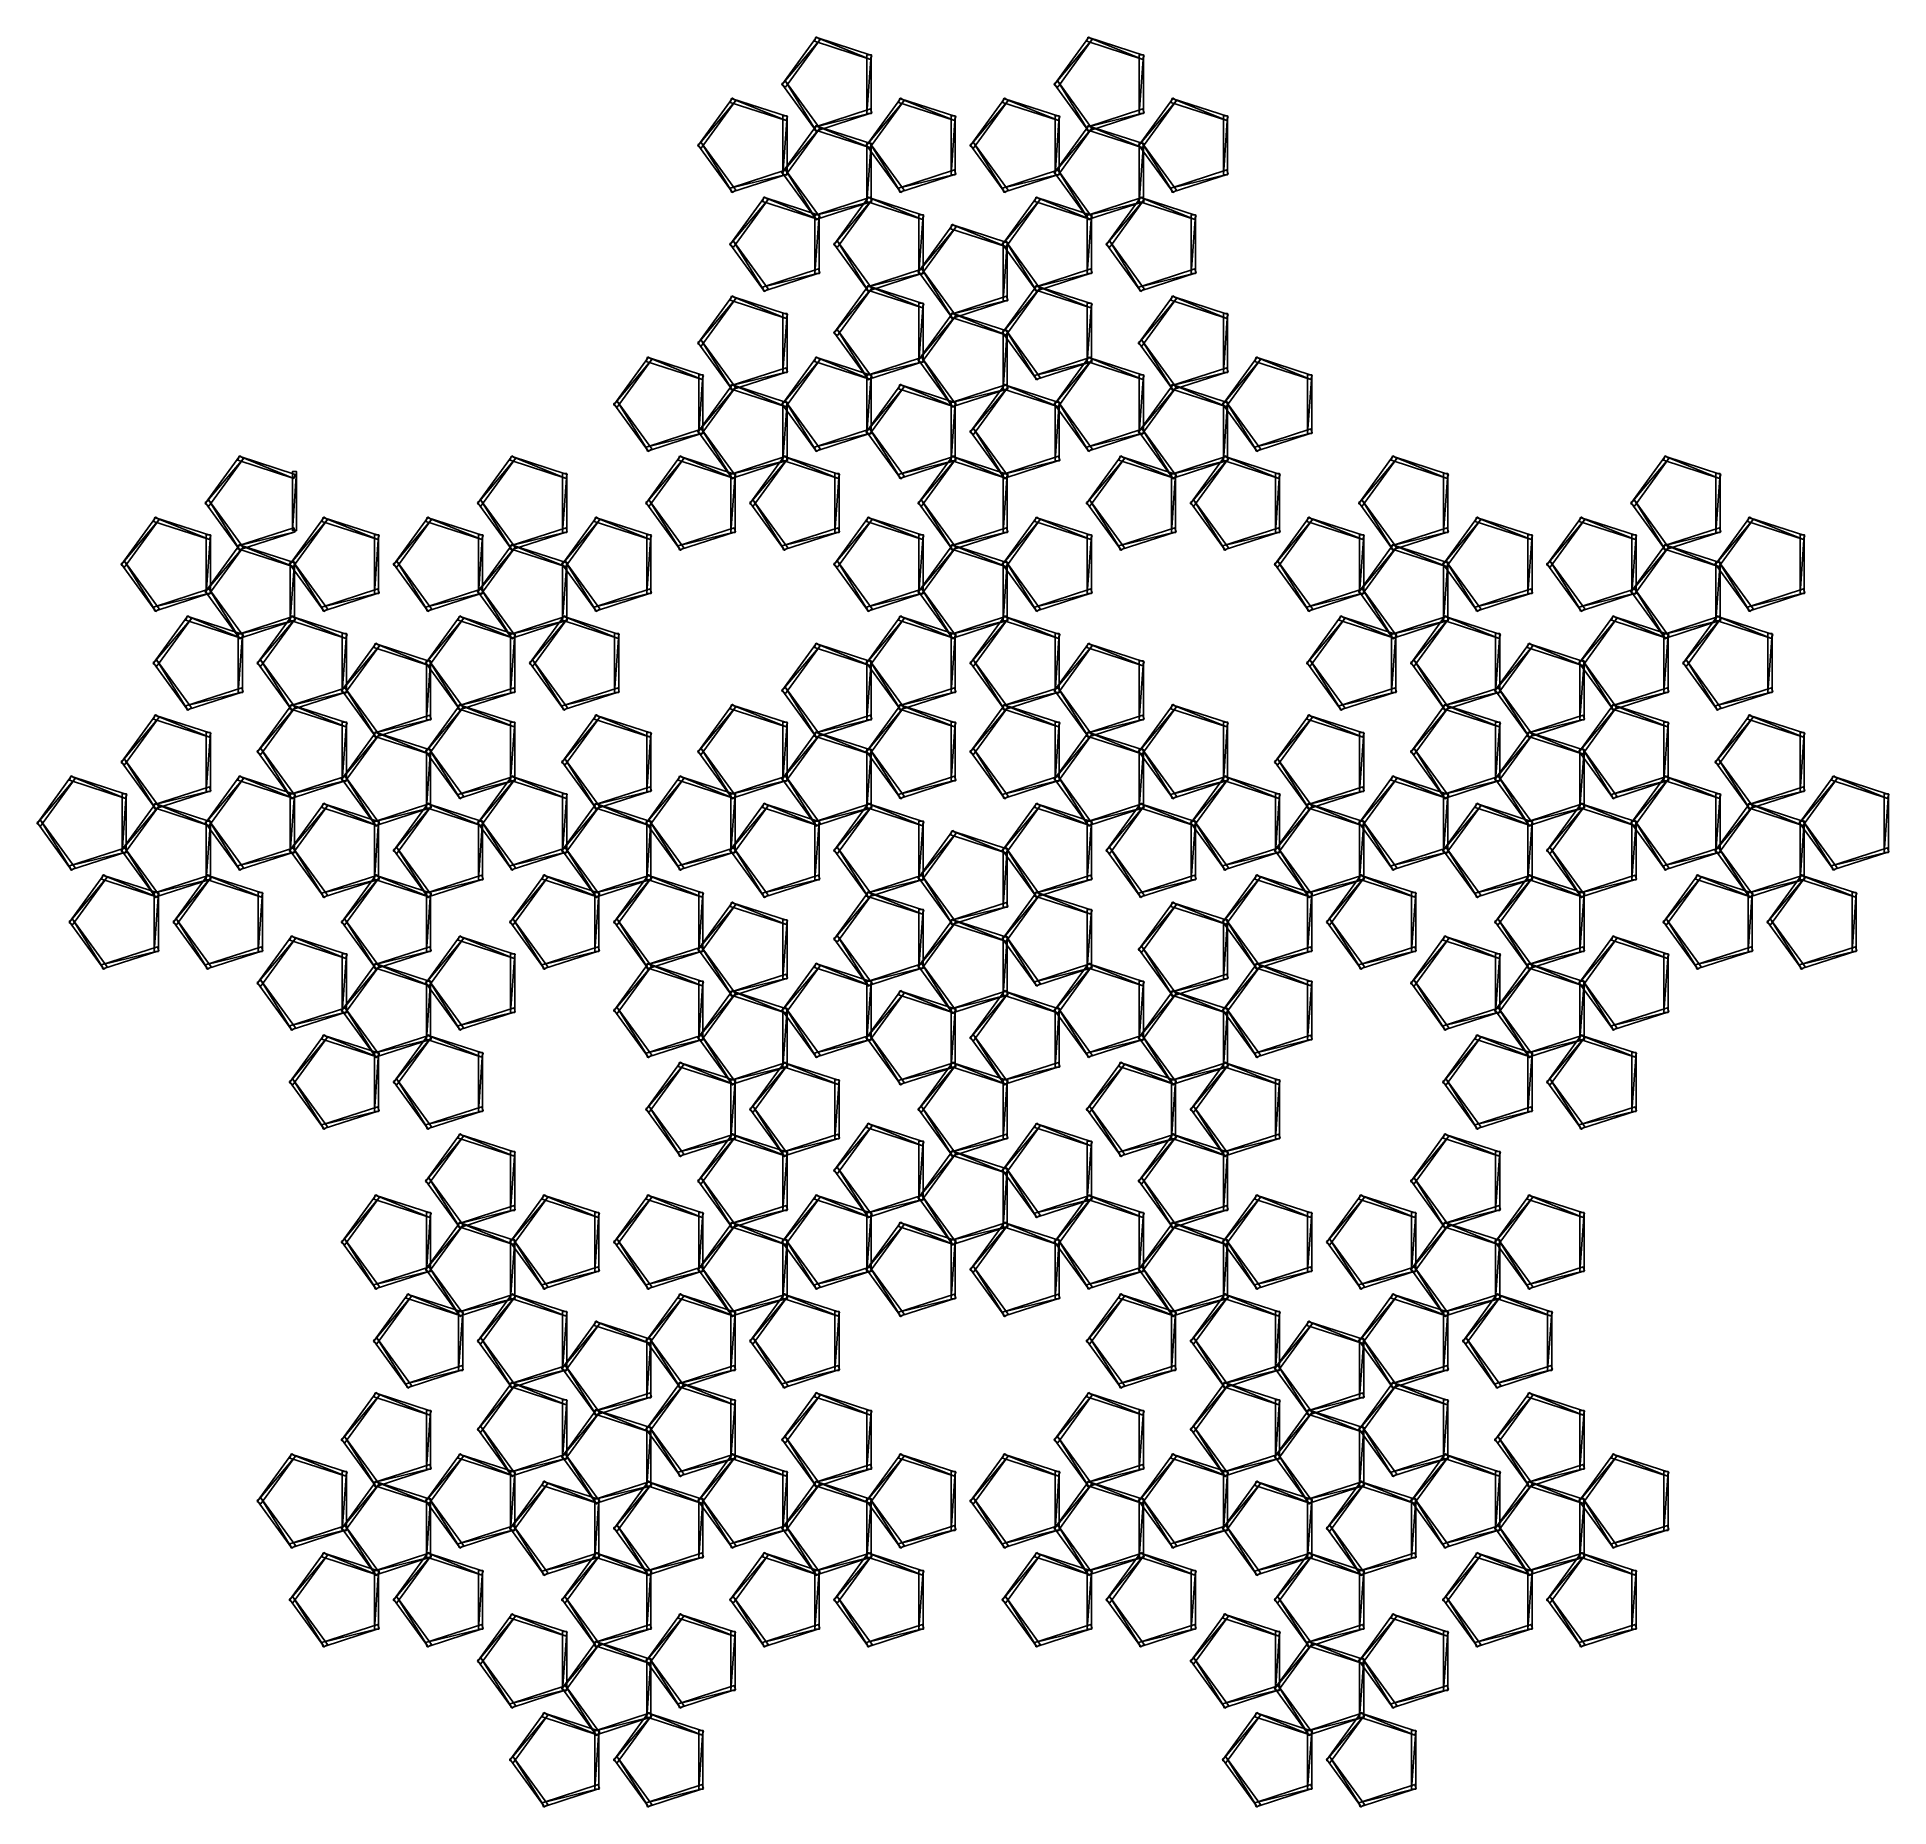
# Model space of a CAD drawing. Header units: metres. Extents: x 99 to 538, y -136 to 284.
import ezdxf

# ---------------------------------------------------------------- set-up
doc = ezdxf.new("R2010")
doc.units = ezdxf.units.M

msp = doc.modelspace()

# ---------------------------------------------------------------- linework, layer by layer
for points in [[(285.06683, 283.4294), (276.05234, 272.7233), (284.2578, 284.0172), (284.2579, 284.0173, 0.0001)], [(276.05234, 272.7233), (276.86136, 272.13553), (285.06683, 283.4294), (285.06693, 283.4295, 0.0001)], [(284.04742, 283.94882), (283.7384, 282.99777), (297.01517, 278.6839), (297.01526, 278.684, 0.0001)], [(297.01517, 278.6839), (284.04742, 283.94882), (297.3242, 279.63495), (297.32428, 279.63504, 0.0001)], [(349.6051, 283.42944), (340.5906, 272.72333), (348.79608, 284.0172), (348.79617, 284.0173, 0.0001)], [(340.5906, 272.72333), (341.39963, 272.13556), (349.6051, 283.42944), (349.6052, 283.42953, 0.0001)], [(348.5857, 283.94885), (348.27667, 282.9978), (361.55344, 278.68393), (361.55353, 278.68402, 0.0001)], [(361.55344, 278.68393), (348.5857, 283.94885), (361.86246, 279.63498), (361.86255, 279.63507, 0.0001)], [(297.19415, 279.81393), (296.19415, 279.81393), (296.19415, 265.8539), (296.19424, 265.854, 0.0001)], [(296.19415, 265.8539), (297.19415, 279.81393), (297.19415, 265.8539), (297.19424, 265.854, 0.0001)], [(361.73242, 279.81396), (360.73242, 279.81396), (360.73242, 265.85394), (360.7325, 265.85403, 0.0001)], [(360.73242, 265.85394), (361.73242, 279.81396), (361.73242, 265.85394), (361.7325, 265.85403, 0.0001)], [(276.86136, 273.53235), (284.2578, 261.65067), (276.05234, 272.94455), (276.05243, 272.94464, 0.0001)], [(284.2578, 261.65067), (285.06683, 262.23843), (276.86136, 273.53235), (276.86145, 273.53244, 0.0001)], [(341.39963, 273.53235), (348.79608, 261.6507), (340.5906, 272.94458), (340.5907, 272.94467, 0.0001)], [(348.79608, 261.6507), (349.6051, 262.23846), (341.39963, 273.53235), (341.39972, 273.53244, 0.0001)], [(265.1234, 268.93967), (256.10892, 258.23355), (264.3144, 269.52747), (264.31448, 269.52756, 0.0001)], [(256.10892, 258.23355), (256.91794, 257.64578), (265.1234, 268.93967), (265.1235, 268.93976, 0.0001)], [(264.104, 269.45908), (263.79498, 268.50803), (277.07175, 264.19415), (277.07184, 264.19424, 0.0001)], [(277.07175, 264.19415), (264.104, 269.45908), (277.38077, 265.1452), (277.38086, 265.1453, 0.0001)], [(305.01025, 268.9397), (295.99576, 258.23358), (304.20123, 269.52747), (304.20132, 269.52756, 0.0001)], [(295.99576, 258.23358), (296.80478, 257.6458), (305.01025, 268.9397), (305.01035, 268.9398, 0.0001)], [(303.99084, 269.4591), (303.68182, 268.50806), (316.9586, 264.19418), (316.95868, 264.19427, 0.0001)], [(316.9586, 264.19418), (303.99084, 269.4591), (317.2676, 265.14523), (317.2677, 265.14532, 0.0001)], [(329.66168, 268.9397), (320.6472, 258.23358), (328.85266, 269.52747), (328.85275, 269.52756, 0.0001)], [(320.6472, 258.23358), (321.4562, 257.6458), (329.66168, 268.9397), (329.66177, 268.9398, 0.0001)], [(328.64227, 269.4591), (328.33325, 268.50806), (341.61002, 264.19418), (341.6101, 264.19427, 0.0001)], [(341.61002, 264.19418), (328.64227, 269.4591), (341.91904, 265.14523), (341.91913, 265.14532, 0.0001)], [(369.54852, 268.93973), (360.53403, 258.2336), (368.7395, 269.52753), (368.7396, 269.52762, 0.0001)], [(360.53403, 258.2336), (361.34305, 257.64584), (369.54852, 268.93973), (369.5486, 268.93982, 0.0001)], [(368.5291, 269.45914), (368.2201, 268.5081), (381.49686, 264.1942), (381.49695, 264.1943, 0.0001)], [(381.49686, 264.1942), (368.5291, 269.45914), (381.80588, 265.14526), (381.80597, 265.14536, 0.0001)], [(277.25073, 265.3242), (276.25073, 265.3242), (276.25073, 251.36418), (276.25082, 251.36429, 0.0001)], [(276.25073, 251.36418), (277.25073, 265.3242), (277.25073, 251.36418), (277.25082, 251.36429, 0.0001)], [(297.3242, 266.0329), (297.01517, 266.98395), (283.7384, 262.67007), (283.7385, 262.67017, 0.0001)], [(283.7384, 262.67007), (297.3242, 266.0329), (284.04742, 261.71902), (284.04752, 261.71912, 0.0001)], [(317.13757, 265.32422), (316.13757, 265.32422), (316.13757, 251.36421), (316.13766, 251.36432, 0.0001)], [(316.13757, 251.36421), (317.13757, 265.32422), (317.13757, 251.36421), (317.13766, 251.36432, 0.0001)], [(341.789, 265.32422), (340.789, 265.32422), (340.789, 251.36421), (340.7891, 251.36432, 0.0001)], [(340.789, 251.36421), (341.789, 265.32422), (341.789, 251.36421), (341.7891, 251.36432, 0.0001)], [(361.86246, 266.03293), (361.55344, 266.98398), (348.27667, 262.6701), (348.27676, 262.6702, 0.0001)], [(348.27667, 262.6701), (361.86246, 266.03293), (348.5857, 261.71906), (348.5858, 261.71915, 0.0001)], [(381.67584, 265.32425), (380.67584, 265.32425), (380.67584, 251.36424), (380.67593, 251.36435, 0.0001)], [(380.67584, 251.36424), (381.67584, 265.32425), (381.67584, 251.36424), (381.67593, 251.36435, 0.0001)], [(256.91794, 259.04257), (264.3144, 247.1609), (256.10892, 258.45477), (256.109, 258.45486, 0.0001)], [(264.3144, 247.1609), (265.1234, 247.74869), (256.91794, 259.04257), (256.91803, 259.04266, 0.0001)], [(285.06683, 262.45966), (276.05234, 251.75357), (284.2578, 263.04745), (284.2579, 263.04755, 0.0001)], [(276.05234, 251.75357), (276.86136, 251.16579), (285.06683, 262.45966), (285.06693, 262.45975, 0.0001)], [(284.04742, 262.9791), (283.7384, 262.02805), (297.01517, 257.71417), (297.01526, 257.71426, 0.0001)], [(297.01517, 257.71417), (284.04742, 262.9791), (297.3242, 258.66522), (297.32428, 258.6653, 0.0001)], [(296.80478, 259.0426), (304.20123, 247.16095), (295.99576, 258.45483), (295.99585, 258.45493, 0.0001)], [(304.20123, 247.16095), (305.01025, 247.74873), (296.80478, 259.0426), (296.80487, 259.0427, 0.0001)], [(321.4562, 259.0426), (328.85266, 247.16093), (320.6472, 258.4548), (320.64728, 258.4549, 0.0001)], [(328.85266, 247.16093), (329.66168, 247.74872), (321.4562, 259.0426), (321.4563, 259.0427, 0.0001)], [(349.6051, 262.4597), (340.5906, 251.7536), (348.79608, 263.0475), (348.79617, 263.04758, 0.0001)], [(340.5906, 251.7536), (341.39963, 251.16582), (349.6051, 262.4597), (349.6052, 262.45978, 0.0001)], [(348.5857, 262.97913), (348.27667, 262.02808), (361.55344, 257.7142), (361.55353, 257.7143, 0.0001)], [(361.55344, 257.7142), (348.5857, 262.97913), (361.86246, 258.66525), (361.86255, 258.66534, 0.0001)], [(361.34305, 259.04266), (368.7395, 247.16098), (360.53403, 258.45486), (360.53412, 258.45496, 0.0001)], [(368.7395, 247.16098), (369.54852, 247.74876), (361.34305, 259.04266), (361.34314, 259.04276, 0.0001)], [(297.19415, 258.8442), (296.19415, 258.8442), (296.19415, 244.8842), (296.19424, 244.88431, 0.0001)], [(296.19415, 244.8842), (297.19415, 258.8442), (297.19415, 244.8842), (297.19424, 244.88431, 0.0001)], [(361.73242, 258.84424), (360.73242, 258.84424), (360.73242, 244.88423), (360.7325, 244.88434, 0.0001)], [(360.73242, 244.88423), (361.73242, 258.84424), (361.73242, 244.88423), (361.7325, 244.88434, 0.0001)], [(277.38077, 251.54315), (277.07175, 252.4942), (263.79498, 248.18033), (263.79507, 248.18044, 0.0001)], [(263.79498, 248.18033), (277.38077, 251.54315), (264.104, 247.22926), (264.1041, 247.22937, 0.0001)], [(276.86136, 252.56256), (284.2578, 240.6809), (276.05234, 251.97478), (276.05243, 251.97488, 0.0001)], [(284.2578, 240.6809), (285.06683, 241.26868), (276.86136, 252.56256), (276.86145, 252.56267, 0.0001)], [(317.2676, 251.5432), (316.9586, 252.49425), (303.68182, 248.18037), (303.68192, 248.18048, 0.0001)], [(303.68182, 248.18037), (317.2676, 251.5432), (303.99084, 247.22931), (303.99094, 247.22942, 0.0001)], [(341.91904, 251.54318), (341.61002, 252.49423), (328.33325, 248.18036), (328.33334, 248.18047, 0.0001)], [(328.33325, 248.18036), (341.91904, 251.54318), (328.64227, 247.2293), (328.64236, 247.2294, 0.0001)], [(341.39963, 252.56259), (348.79608, 240.68092), (340.5906, 251.97481), (340.5907, 251.97491, 0.0001)], [(348.79608, 240.68092), (349.6051, 241.2687), (341.39963, 252.56259), (341.39972, 252.5627, 0.0001)], [(381.80588, 251.54323), (381.49686, 252.49428), (368.2201, 248.1804), (368.22018, 248.18051, 0.0001)], [(368.2201, 248.1804), (381.80588, 251.54323), (368.5291, 247.22934), (368.5292, 247.22945, 0.0001)], [(272.74112, 245.49478), (263.72662, 234.78868), (271.9321, 246.08257), (271.9322, 246.08267, 0.0001)], [(271.7217, 246.01419), (271.4127, 245.06314), (284.68945, 240.74925), (284.68954, 240.74936, 0.0001)], [(284.68945, 240.74925), (271.7217, 246.01419), (284.99847, 241.70032), (284.99857, 241.70042, 0.0001)], [(297.3242, 245.06314), (297.01517, 246.01419), (283.7384, 241.70032), (283.7385, 241.70042, 0.0001)], [(297.39255, 245.49478), (288.37805, 234.78868), (296.58353, 246.08257), (296.58362, 246.08267, 0.0001)], [(296.37314, 246.01424), (296.06412, 245.06319), (309.34088, 240.7493), (309.34097, 240.7494, 0.0001)], [(309.34088, 240.7493), (296.37314, 246.01424), (309.6499, 241.70036), (309.65, 241.70047, 0.0001)], [(337.2794, 245.4948), (328.2649, 234.7887), (336.47037, 246.08258), (336.47046, 246.08269, 0.0001)], [(336.25998, 246.01422), (335.95096, 245.06317), (349.22772, 240.74928), (349.2278, 240.74939, 0.0001)], [(349.22772, 240.74928), (336.25998, 246.01422), (349.53674, 241.70035), (349.53683, 241.70045, 0.0001)], [(361.86246, 245.0632), (361.55344, 246.01425), (348.27667, 241.70038), (348.27676, 241.70049, 0.0001)], [(361.93082, 245.49484), (352.91632, 234.78874), (361.1218, 246.08263), (361.1219, 246.08273, 0.0001)], [(360.9114, 246.01427), (360.6024, 245.06322), (373.87915, 240.74933), (373.87924, 240.74944, 0.0001)], [(373.87915, 240.74933), (360.9114, 246.01427), (374.18817, 241.7004), (374.18826, 241.7005, 0.0001)], [(263.72662, 234.78868), (264.53564, 234.2009), (272.74112, 245.49478), (272.7412, 245.49489, 0.0001)], [(283.7384, 241.70032), (297.3242, 245.06314), (284.04742, 240.74925), (284.04752, 240.74936, 0.0001)], [(284.86844, 241.87929), (283.86844, 241.87929), (283.86844, 227.91928), (283.86853, 227.91939, 0.0001)], [(283.86844, 227.91928), (284.86844, 241.87929), (284.86844, 227.91928), (284.86853, 227.91939, 0.0001)], [(288.37805, 234.78868), (289.18707, 234.2009), (297.39255, 245.49478), (297.39264, 245.49489, 0.0001)], [(309.51987, 241.87933), (308.51987, 241.87933), (308.51987, 227.91933), (308.51996, 227.91943, 0.0001)], [(308.51987, 227.91933), (309.51987, 241.87933), (309.51987, 227.91933), (309.51996, 227.91943, 0.0001)], [(328.2649, 234.7887), (329.0739, 234.20091), (337.2794, 245.4948), (337.27948, 245.4949, 0.0001)], [(348.27667, 241.70038), (361.86246, 245.0632), (348.5857, 240.74931), (348.5858, 240.74942, 0.0001)], [(349.4067, 241.87935), (348.4067, 241.87935), (348.4067, 227.91934), (348.4068, 227.91945, 0.0001)], [(348.4067, 227.91934), (349.4067, 241.87935), (349.4067, 227.91934), (349.4068, 227.91945, 0.0001)], [(352.91632, 234.78874), (353.72534, 234.20096), (361.93082, 245.49484), (361.9309, 245.49495, 0.0001)], [(374.05814, 241.87936), (373.05814, 241.87936), (373.05814, 227.91936), (373.05823, 227.91946, 0.0001)], [(373.05814, 227.91936), (374.05814, 241.87936), (374.05814, 227.91936), (374.05823, 227.91946, 0.0001)], [(317.33597, 239.0148), (308.32147, 228.3087), (316.52695, 239.60258), (316.52704, 239.60269, 0.0001)], [(308.32147, 228.3087), (309.1305, 227.72092), (317.33597, 239.0148), (317.33606, 239.01491, 0.0001)], [(316.31656, 239.53421), (316.00754, 238.58316), (329.2843, 234.26927), (329.2844, 234.26938, 0.0001)], [(329.2843, 234.26927), (316.31656, 239.53421), (329.59332, 235.22034), (329.5934, 235.22044, 0.0001)], [(264.53564, 235.59769), (271.9321, 223.71602), (263.72662, 235.0099), (263.7267, 235.01001, 0.0001)], [(271.9321, 223.71602), (272.74112, 224.3038), (264.53564, 235.59769), (264.53574, 235.5978, 0.0001)], [(289.18707, 235.5977), (296.58353, 223.71603), (288.37805, 235.00992), (288.37814, 235.01003, 0.0001)], [(296.58353, 223.71603), (297.39255, 224.30382), (289.18707, 235.5977), (289.18716, 235.59781, 0.0001)], [(329.0739, 235.59775), (336.47037, 223.71608), (328.2649, 235.00996), (328.26498, 235.01007, 0.0001)], [(329.4633, 235.39935), (328.4633, 235.39935), (328.4633, 221.43935), (328.46338, 221.43945, 0.0001)], [(328.4633, 221.43935), (329.4633, 235.39935), (329.4633, 221.43935), (329.46338, 221.43945, 0.0001)], [(336.47037, 223.71608), (337.2794, 224.30386), (329.0739, 235.59775), (329.074, 235.59785, 0.0001)], [(353.72534, 235.59776), (361.1218, 223.7161), (352.91632, 235.00998), (352.9164, 235.01009, 0.0001)], [(361.1218, 223.7161), (361.93082, 224.30388), (353.72534, 235.59776), (353.72543, 235.59787, 0.0001)], [(284.99847, 228.09827), (284.68945, 229.04932), (271.4127, 224.73544), (271.41278, 224.73555, 0.0001)], [(309.6499, 228.09831), (309.34088, 229.04936), (296.06412, 224.73549), (296.0642, 224.7356, 0.0001)], [(309.1305, 229.11772), (316.52695, 217.23605), (308.32147, 228.52994), (308.32156, 228.53004, 0.0001)], [(316.52695, 217.23605), (317.33597, 217.82384), (309.1305, 229.11772), (309.13058, 229.11783, 0.0001)], [(349.53674, 228.09833), (349.22772, 229.04938), (335.95096, 224.7355), (335.95105, 224.73561, 0.0001)], [(374.18817, 228.09834), (373.87915, 229.0494), (360.6024, 224.73552), (360.60248, 224.73563, 0.0001)], [(271.4127, 224.73544), (284.99847, 228.09827), (271.7217, 223.78438), (271.7218, 223.78448, 0.0001)], [(297.39255, 224.52505), (288.37805, 213.81895), (296.58353, 225.11284), (296.58362, 225.11295, 0.0001)], [(288.37805, 213.81895), (289.18707, 213.23117), (297.39255, 224.52505), (297.39264, 224.52516, 0.0001)], [(296.06412, 224.73549), (309.6499, 228.09831), (296.37314, 223.78442), (296.37323, 223.78453, 0.0001)], [(296.37314, 225.0445), (296.06412, 224.09344), (309.34088, 219.77956), (309.34097, 219.77966, 0.0001)], [(309.34088, 219.77956), (296.37314, 225.0445), (309.6499, 220.73062), (309.65, 220.73073, 0.0001)], [(337.2794, 224.5251), (328.2649, 213.819), (336.47037, 225.11288), (336.47046, 225.11299, 0.0001)], [(328.2649, 213.819), (329.0739, 213.23122), (337.2794, 224.5251), (337.27948, 224.5252, 0.0001)], [(335.95096, 224.7355), (349.53674, 228.09833), (336.25998, 223.78444), (336.26007, 223.78455, 0.0001)], [(336.25998, 225.04453), (335.95096, 224.09348), (349.22772, 219.77959), (349.2278, 219.7797, 0.0001)], [(349.22772, 219.77959), (336.25998, 225.04453), (349.53674, 220.73065), (349.53683, 220.73076, 0.0001)], [(360.6024, 224.73552), (374.18817, 228.09834), (360.9114, 223.78445), (360.9115, 223.78456, 0.0001)], [(265.1234, 222.04993), (256.10892, 211.34383), (264.3144, 222.63771), (264.31448, 222.63782, 0.0001)], [(256.10892, 211.34383), (256.91794, 210.75604), (265.1234, 222.04993), (265.1235, 222.05003, 0.0001)], [(264.104, 222.56934), (263.79498, 221.61829), (277.07175, 217.3044), (277.07184, 217.3045, 0.0001)], [(277.07175, 217.3044), (264.104, 222.56934), (277.38077, 218.25546), (277.38086, 218.25557, 0.0001)], [(309.51987, 220.90959), (308.51987, 220.90959), (308.51987, 206.94958), (308.51996, 206.94969, 0.0001)], [(308.51987, 206.94958), (309.51987, 220.90959), (309.51987, 206.94958), (309.51996, 206.94969, 0.0001)], [(329.59332, 221.61833), (329.2843, 222.56938), (316.00754, 218.25551), (316.00763, 218.25562, 0.0001)], [(316.00754, 218.25551), (329.59332, 221.61833), (316.31656, 217.30444), (316.31665, 217.30455, 0.0001)], [(349.4067, 220.90962), (348.4067, 220.90962), (348.4067, 206.94962), (348.4068, 206.94972, 0.0001)], [(348.4067, 206.94962), (349.4067, 220.90962), (349.4067, 206.94962), (349.4068, 206.94972, 0.0001)], [(369.54852, 222.04996), (360.53403, 211.34386), (368.7395, 222.63774), (368.7396, 222.63785, 0.0001)], [(360.53403, 211.34386), (361.34305, 210.75607), (369.54852, 222.04996), (369.5486, 222.05006, 0.0001)], [(368.5291, 222.56937), (368.2201, 221.61832), (381.49686, 217.30443), (381.49695, 217.30453, 0.0001)], [(381.49686, 217.30443), (368.5291, 222.56937), (381.80588, 218.2555), (381.80597, 218.2556, 0.0001)], [(277.25073, 218.43443), (276.25073, 218.43443), (276.25073, 204.47443), (276.25082, 204.47453, 0.0001)], [(276.25073, 204.47443), (277.25073, 218.43443), (277.25073, 204.47443), (277.25082, 204.47453, 0.0001)], [(317.33597, 218.04507), (308.32147, 207.33897), (316.52695, 218.63286), (316.52704, 218.63297, 0.0001)], [(308.32147, 207.33897), (309.1305, 206.75119), (317.33597, 218.04507), (317.33606, 218.04518, 0.0001)], [(316.31656, 218.56451), (316.00754, 217.61346), (329.2843, 213.29958), (329.2844, 213.29968, 0.0001)], [(329.2843, 213.29958), (316.31656, 218.56451), (329.59332, 214.25064), (329.5934, 214.25075, 0.0001)], [(381.67584, 218.43446), (380.67584, 218.43446), (380.67584, 204.47446), (380.67593, 204.47456, 0.0001)], [(380.67584, 204.47446), (381.67584, 218.43446), (381.67584, 204.47446), (381.67593, 204.47456, 0.0001)], [(256.91794, 212.15285), (264.3144, 200.27118), (256.10892, 211.56506), (256.109, 211.56517, 0.0001)], [(264.3144, 200.27118), (265.1234, 200.85896), (256.91794, 212.15285), (256.91803, 212.15295, 0.0001)], [(289.18707, 214.62796), (296.58353, 202.74629), (288.37805, 214.04018), (288.37814, 214.04028, 0.0001)], [(296.58353, 202.74629), (297.39255, 203.33408), (289.18707, 214.62796), (289.18716, 214.62807, 0.0001)], [(329.0739, 214.62799), (336.47037, 202.74632), (328.2649, 214.0402), (328.26498, 214.04031, 0.0001)], [(329.4633, 214.4296), (328.4633, 214.4296), (328.4633, 200.46959), (328.46338, 200.4697, 0.0001)], [(328.4633, 200.46959), (329.4633, 214.4296), (329.4633, 200.46959), (329.46338, 200.4697, 0.0001)], [(336.47037, 202.74632), (337.2794, 203.3341), (329.0739, 214.62799), (329.074, 214.6281, 0.0001)], [(361.34305, 212.15288), (368.7395, 200.27121), (360.53403, 211.5651), (360.53412, 211.5652, 0.0001)], [(368.7395, 200.27121), (369.54852, 200.859), (361.34305, 212.15288), (361.34314, 212.15298, 0.0001)], [(245.18001, 207.56021), (236.16551, 196.85411), (244.371, 208.148), (244.37111, 208.1481, 0.0001)], [(236.16551, 196.85411), (236.97452, 196.26633), (245.18001, 207.56021), (245.18011, 207.56032, 0.0001)], [(244.1606, 208.07962), (243.85158, 207.12857), (257.12833, 202.81468), (257.12842, 202.81479, 0.0001)], [(257.12833, 202.81468), (244.1606, 208.07962), (257.43735, 203.76575), (257.43744, 203.76585, 0.0001)], [(285.06683, 207.56018), (276.05234, 196.85408), (284.2578, 208.14796), (284.2579, 208.14807, 0.0001)], [(276.05234, 196.85408), (276.86136, 196.2663), (285.06683, 207.56018), (285.06693, 207.56029, 0.0001)], [(284.04742, 208.07959), (283.7384, 207.12854), (297.01517, 202.81465), (297.01526, 202.81476, 0.0001)], [(297.01517, 202.81465), (284.04742, 208.07959), (297.3242, 203.76572), (297.32428, 203.76582, 0.0001)], [(309.6499, 207.12854), (309.34088, 208.07959), (296.06412, 203.76572), (296.0642, 203.76582, 0.0001)], [(296.06412, 203.76572), (309.6499, 207.12854), (296.37314, 202.81465), (296.37323, 202.81476, 0.0001)], [(309.1305, 208.14795), (316.52695, 196.26628), (308.32147, 207.56017), (308.32156, 207.56027, 0.0001)], [(316.52695, 196.26628), (317.33597, 196.85406), (309.1305, 208.14795), (309.13058, 208.14806, 0.0001)], [(349.53674, 207.12857), (349.22772, 208.07962), (335.95096, 203.76575), (335.95105, 203.76585, 0.0001)], [(335.95096, 203.76575), (349.53674, 207.12857), (336.25998, 202.81468), (336.26007, 202.81479, 0.0001)], [(349.6051, 207.56021), (340.5906, 196.85411), (348.79608, 208.148), (348.79617, 208.1481, 0.0001)], [(340.5906, 196.85411), (341.39963, 196.26633), (349.6051, 207.56021), (349.6052, 207.56032, 0.0001)], [(348.5857, 208.07965), (348.27667, 207.1286), (361.55344, 202.81471), (361.55353, 202.81482, 0.0001)], [(361.55344, 202.81471), (348.5857, 208.07965), (361.86246, 203.76578), (361.86255, 203.76588, 0.0001)], [(389.49194, 207.56021), (380.47745, 196.85411), (388.68292, 208.148), (388.683, 208.1481, 0.0001)], [(380.47745, 196.85411), (381.28647, 196.26633), (389.49194, 207.56021), (389.49203, 207.56032, 0.0001)], [(388.47253, 208.07962), (388.1635, 207.12857), (401.44028, 202.81468), (401.44037, 202.81479, 0.0001)], [(401.44028, 202.81468), (388.47253, 208.07962), (401.7493, 203.76575), (401.7494, 203.76585, 0.0001)], [(257.3073, 203.94472), (256.3073, 203.94472), (256.3073, 189.98471), (256.3074, 189.98482, 0.0001)], [(256.3073, 189.98471), (257.3073, 203.94472), (257.3073, 189.98471), (257.3074, 189.98482, 0.0001)], [(277.38077, 204.65341), (277.07175, 205.60446), (263.79498, 201.29059), (263.79507, 201.2907, 0.0001)], [(263.79498, 201.29059), (277.38077, 204.65341), (264.104, 200.33952), (264.1041, 200.33963, 0.0001)], [(297.19415, 203.94469), (296.19415, 203.94469), (296.19415, 189.98468), (296.19424, 189.98479, 0.0001)], [(296.19415, 189.98468), (297.19415, 203.94469), (297.19415, 189.98468), (297.19424, 189.98479, 0.0001)], [(361.73242, 203.94475), (360.73242, 203.94475), (360.73242, 189.98474), (360.7325, 189.98485, 0.0001)], [(360.73242, 189.98474), (361.73242, 203.94475), (361.73242, 189.98474), (361.7325, 189.98485, 0.0001)], [(381.80588, 204.65344), (381.49686, 205.60449), (368.2201, 201.29062), (368.22018, 201.29073, 0.0001)], [(368.2201, 201.29062), (381.80588, 204.65344), (368.5291, 200.33955), (368.5292, 200.33966, 0.0001)], [(401.61926, 203.94472), (400.61926, 203.94472), (400.61926, 189.98471), (400.61935, 189.98482, 0.0001)], [(400.61926, 189.98471), (401.61926, 203.94472), (401.61926, 189.98471), (401.61935, 189.98482, 0.0001)], [(236.97452, 197.66312), (244.371, 185.78145), (236.16551, 197.07533), (236.16562, 197.07544, 0.0001)], [(244.371, 185.78145), (245.18001, 186.36923), (236.97452, 197.66312), (236.97462, 197.66322, 0.0001)], [(265.1234, 201.0802), (256.10892, 190.3741), (264.3144, 201.66798), (264.31448, 201.66809, 0.0001)], [(256.10892, 190.3741), (256.91794, 189.78632), (265.1234, 201.0802), (265.1235, 201.0803, 0.0001)], [(264.104, 201.5996), (263.79498, 200.64854), (277.07175, 196.33466), (277.07184, 196.33476, 0.0001)], [(277.07175, 196.33466), (264.104, 201.5996), (277.38077, 197.28572), (277.38086, 197.28583, 0.0001)], [(276.86136, 197.66312), (284.2578, 185.78145), (276.05234, 197.07533), (276.05243, 197.07544, 0.0001)], [(284.2578, 185.78145), (285.06683, 186.36923), (276.86136, 197.66312), (276.86145, 197.66322, 0.0001)], [(305.01025, 201.08017), (295.99576, 190.37407), (304.20123, 201.66795), (304.20132, 201.66806, 0.0001)], [(295.99576, 190.37407), (296.80478, 189.78629), (305.01025, 201.08017), (305.01035, 201.08028, 0.0001)], [(303.99084, 201.59958), (303.68182, 200.64853), (316.9586, 196.33464), (316.95868, 196.33475, 0.0001)], [(316.9586, 196.33464), (303.99084, 201.59958), (317.2676, 197.2857), (317.2677, 197.28581, 0.0001)], [(329.59332, 200.64856), (329.2843, 201.59961), (316.00754, 197.28574), (316.00763, 197.28584, 0.0001)], [(316.00754, 197.28574), (329.59332, 200.64856), (316.31656, 196.33467), (316.31665, 196.33478, 0.0001)], [(329.66168, 201.0802), (320.6472, 190.3741), (328.85266, 201.66798), (328.85275, 201.66809, 0.0001)], [(320.6472, 190.3741), (321.4562, 189.78632), (329.66168, 201.0802), (329.66177, 201.0803, 0.0001)], [(328.64227, 201.59962), (328.33325, 200.64857), (341.61002, 196.33469), (341.6101, 196.3348, 0.0001)], [(341.61002, 196.33469), (328.64227, 201.59962), (341.91904, 197.28575), (341.91913, 197.28586, 0.0001)], [(341.39963, 197.66312), (348.79608, 185.78145), (340.5906, 197.07533), (340.5907, 197.07544, 0.0001)], [(348.79608, 185.78145), (349.6051, 186.36923), (341.39963, 197.66312), (341.39972, 197.66322, 0.0001)], [(369.54852, 201.08023), (360.53403, 190.37413), (368.7395, 201.66801), (368.7396, 201.66812, 0.0001)], [(360.53403, 190.37413), (361.34305, 189.78635), (369.54852, 201.08023), (369.5486, 201.08034, 0.0001)], [(368.5291, 201.59962), (368.2201, 200.64857), (381.49686, 196.33469), (381.49695, 196.3348, 0.0001)], [(381.49686, 196.33469), (368.5291, 201.59962), (381.80588, 197.28575), (381.80597, 197.28586, 0.0001)], [(381.28647, 197.66312), (388.68292, 185.78145), (380.47745, 197.07533), (380.47754, 197.07544, 0.0001)], [(388.68292, 185.78145), (389.49194, 186.36923), (381.28647, 197.66312), (381.28656, 197.66322, 0.0001)], [(277.25073, 197.46472), (276.25073, 197.46472), (276.25073, 183.50471), (276.25082, 183.50482, 0.0001)], [(276.25073, 183.50471), (277.25073, 197.46472), (277.25073, 183.50471), (277.25082, 183.50482, 0.0001)], [(317.13757, 197.4647), (316.13757, 197.4647), (316.13757, 183.5047), (316.13766, 183.5048, 0.0001)], [(316.13757, 183.5047), (317.13757, 197.4647), (317.13757, 183.5047), (317.13766, 183.5048, 0.0001)], [(341.789, 197.46472), (340.789, 197.46472), (340.789, 183.50471), (340.7891, 183.50482, 0.0001)], [(340.789, 183.50471), (341.789, 197.46472), (341.789, 183.50471), (341.7891, 183.50482, 0.0001)], [(381.67584, 197.46472), (380.67584, 197.46472), (380.67584, 183.50471), (380.67593, 183.50482, 0.0001)], [(380.67584, 183.50471), (381.67584, 197.46472), (381.67584, 183.50471), (381.67593, 183.50482, 0.0001)], [(257.43735, 190.1637), (257.12833, 191.11475), (243.85156, 186.80087), (243.85167, 186.80098, 0.0001)], [(243.85156, 186.80087), (257.43735, 190.1637), (244.16058, 185.84981), (244.16069, 185.84991, 0.0001)], [(256.91794, 191.1831), (264.3144, 179.30144), (256.10892, 190.59532), (256.109, 190.59543, 0.0001)], [(264.3144, 179.30144), (265.1234, 179.88922), (256.91794, 191.1831), (256.91803, 191.18321, 0.0001)], [(297.3242, 190.1637), (297.01517, 191.11475), (283.7384, 186.80087), (283.7385, 186.80098, 0.0001)], [(283.7384, 186.80087), (297.3242, 190.1637), (284.04742, 185.84981), (284.04752, 185.84991, 0.0001)], [(296.80478, 191.1831), (304.20123, 179.30144), (295.99576, 190.59532), (295.99585, 190.59543, 0.0001)], [(304.20123, 179.30144), (305.01025, 179.88922), (296.80478, 191.1831), (296.80487, 191.18321, 0.0001)], [(321.4562, 191.1831), (328.85266, 179.30144), (320.6472, 190.59532), (320.64728, 190.59543, 0.0001)], [(328.85266, 179.30144), (329.66168, 179.88922), (321.4562, 191.1831), (321.4563, 191.18321, 0.0001)], [(361.86246, 190.1637), (361.55344, 191.11475), (348.27667, 186.80087), (348.27676, 186.80098, 0.0001)], [(348.27667, 186.80087), (361.86246, 190.1637), (348.5857, 185.84981), (348.5858, 185.84991, 0.0001)], [(361.34305, 191.1831), (368.7395, 179.30144), (360.53403, 190.59532), (360.53412, 190.59543, 0.0001)], [(368.7395, 179.30144), (369.54852, 179.88922), (361.34305, 191.1831), (361.34314, 191.18321, 0.0001)], [(401.7493, 190.1637), (401.44028, 191.11475), (388.1635, 186.80087), (388.1636, 186.80098, 0.0001)], [(388.1635, 186.80087), (401.7493, 190.1637), (388.47253, 185.84981), (388.47263, 185.84991, 0.0001)], [(148.37267, 184.11496), (139.35817, 173.40886), (147.56366, 184.70274), (147.56377, 184.70285, 0.0001)], [(147.35326, 184.63437), (147.04424, 183.68332), (160.321, 179.36943), (160.3211, 179.36954, 0.0001)], [(160.321, 179.36943), (147.35326, 184.63437), (160.63002, 180.3205), (160.63013, 180.3206, 0.0001)], [(212.9109, 184.11542), (203.89641, 173.40932), (212.10188, 184.7032), (212.10199, 184.70331, 0.0001)], [(211.8915, 184.63483), (211.58247, 183.68378), (224.85924, 179.36989), (224.85934, 179.37, 0.0001)], [(224.85924, 179.36989), (211.8915, 184.63483), (225.16824, 180.32095), (225.16835, 180.32106, 0.0001)], [(252.79771, 184.11533), (243.78322, 173.40923), (251.98871, 184.70311), (251.98882, 184.70322, 0.0001)], [(251.7783, 184.63474), (251.46928, 183.68369), (264.74603, 179.3698), (264.74612, 179.3699, 0.0001)], [(264.74603, 179.3698), (251.7783, 184.63474), (265.05505, 180.32086), (265.05515, 180.32097, 0.0001)], [(277.38077, 183.68369), (277.07175, 184.63474), (263.79498, 180.32086), (263.79507, 180.32097, 0.0001)], [(277.44913, 184.11533), (268.43463, 173.40923), (276.6401, 184.70311), (276.6402, 184.70322, 0.0001)], [(276.42972, 184.63475), (276.1207, 183.6837), (289.39746, 179.36981), (289.39755, 179.36992, 0.0001)], [(289.39746, 179.36981), (276.42972, 184.63475), (289.70648, 180.32088), (289.70657, 180.32098, 0.0001)], [(317.2676, 183.68369), (316.9586, 184.63474), (303.68182, 180.32086), (303.68192, 180.32097, 0.0001)], [(317.33597, 184.11533), (308.32147, 173.40923), (316.52695, 184.70311), (316.52704, 184.70322, 0.0001)], [(316.31656, 184.63474), (316.00754, 183.68369), (329.2843, 179.3698), (329.2844, 179.3699, 0.0001)], [(329.2843, 179.3698), (316.31656, 184.63474), (329.59332, 180.32086), (329.5934, 180.32097, 0.0001)], [(341.91904, 183.6837), (341.61002, 184.63475), (328.33325, 180.32088), (328.33334, 180.32098, 0.0001)], [(357.2228, 184.11533), (348.2083, 173.40923), (356.4138, 184.70311), (356.41388, 184.70322, 0.0001)], [(356.2034, 184.63474), (355.89438, 183.68369), (369.17114, 179.3698), (369.17123, 179.3699, 0.0001)], [(369.17114, 179.3698), (356.2034, 184.63474), (369.48016, 180.32086), (369.48026, 180.32097, 0.0001)], [(381.80588, 183.68369), (381.49686, 184.63474), (368.2201, 180.32086), (368.22018, 180.32097, 0.0001)], [(381.87424, 184.11533), (372.85974, 173.40923), (381.06522, 184.70311), (381.0653, 184.70322, 0.0001)], [(380.85483, 184.63475), (380.5458, 183.6837), (393.82257, 179.36981), (393.82266, 179.36992, 0.0001)], [(393.82257, 179.36981), (380.85483, 184.63475), (394.1316, 180.32088), (394.13168, 180.32098, 0.0001)], [(421.76108, 184.1153), (412.74658, 173.4092), (420.95206, 184.70308), (420.95215, 184.70319, 0.0001)], [(420.74167, 184.6347), (420.43265, 183.68365), (433.7094, 179.36977), (433.7095, 179.36987, 0.0001)], [(433.7094, 179.36977), (420.74167, 184.6347), (434.01843, 180.32083), (434.01852, 180.32094, 0.0001)], [(486.29935, 184.11526), (477.28485, 173.40916), (485.49033, 184.70305), (485.49042, 184.70316, 0.0001)], [(485.27994, 184.63467), (484.97092, 183.68362), (498.24768, 179.36974), (498.24777, 179.36984, 0.0001)], [(498.24768, 179.36974), (485.27994, 184.63467), (498.5567, 180.3208), (498.5568, 180.3209, 0.0001)], [(139.35817, 173.40886), (140.16718, 172.82108), (148.37267, 184.11496), (148.37277, 184.11507, 0.0001)], [(161, 181), (160, 181), (160, 167), (160.0001, 167.0001, 0.0001)], [(160, 167), (161, 181), (161, 167), (161.0001, 167.0001, 0.0001)], [(203.89641, 173.40932), (204.70541, 172.82153), (212.9109, 184.11542), (212.91101, 184.11552, 0.0001)], [(225.03821, 180.49992), (224.03821, 180.49992), (224.03821, 166.53992), (224.03831, 166.54002, 0.0001)], [(224.03821, 166.53992), (225.03821, 180.49992), (225.03821, 166.53992), (225.03831, 166.54002, 0.0001)], [(243.78322, 173.40923), (244.59222, 172.82144), (252.79771, 184.11533), (252.79782, 184.11543, 0.0001)], [(263.79498, 180.32086), (277.38077, 183.68369), (264.104, 179.3698), (264.1041, 179.3699, 0.0001)], [(264.92502, 180.49983), (263.92502, 180.49983), (263.92502, 166.53983), (263.9251, 166.53993, 0.0001)], [(263.92502, 166.53983), (264.92502, 180.49983), (264.92502, 166.53983), (264.9251, 166.53993, 0.0001)], [(268.43463, 173.40923), (269.24365, 172.82144), (277.44913, 184.11533), (277.44922, 184.11543, 0.0001)], [(289.57645, 180.49985), (288.57645, 180.49985), (288.57645, 166.53984), (288.57654, 166.53995, 0.0001)], [(288.57645, 166.53984), (289.57645, 180.49985), (289.57645, 166.53984), (289.57654, 166.53995, 0.0001)], [(303.68182, 180.32086), (317.2676, 183.68369), (303.99084, 179.3698), (303.99094, 179.3699, 0.0001)], [(308.32147, 173.40923), (309.1305, 172.82144), (317.33597, 184.11533), (317.33606, 184.11543, 0.0001)], [(328.33325, 180.32088), (341.91904, 183.6837), (328.64227, 179.36981), (328.64236, 179.36992, 0.0001)], [(329.4633, 180.49985), (328.4633, 180.49985), (328.4633, 166.53984), (328.46338, 166.53995, 0.0001)], [(328.4633, 166.53984), (329.4633, 180.49985), (329.4633, 166.53984), (329.46338, 166.53995, 0.0001)], [(348.2083, 173.40923), (349.01733, 172.82144), (357.2228, 184.11533), (357.2229, 184.11543, 0.0001)], [(368.2201, 180.32086), (381.80588, 183.68369), (368.5291, 179.3698), (368.5292, 179.3699, 0.0001)], [(369.35013, 180.49983), (368.35013, 180.49983), (368.35013, 166.53983), (368.35022, 166.53993, 0.0001)], [(368.35013, 166.53983), (369.35013, 180.49983), (369.35013, 166.53983), (369.35022, 166.53993, 0.0001)], [(372.85974, 173.40923), (373.66876, 172.82144), (381.87424, 184.11533), (381.87433, 184.11543, 0.0001)], [(394.00156, 180.49985), (393.00156, 180.49985), (393.00156, 166.53984), (393.00165, 166.53995, 0.0001)], [(393.00156, 166.53984), (394.00156, 180.49985), (394.00156, 166.53984), (394.00165, 166.53995, 0.0001)], [(412.74658, 173.4092), (413.5556, 172.82141), (421.76108, 184.1153), (421.76117, 184.1154, 0.0001)], [(433.8884, 180.4998), (432.8884, 180.4998), (432.8884, 166.5398), (432.8885, 166.5399, 0.0001)], [(432.8884, 166.5398), (433.8884, 180.4998), (433.8884, 166.5398), (433.8885, 166.5399, 0.0001)], [(477.28485, 173.40916), (478.09387, 172.82138), (486.29935, 184.11526), (486.29944, 184.11537, 0.0001)], [(498.42667, 180.49977), (497.42667, 180.49977), (497.42667, 166.53976), (497.42676, 166.53987, 0.0001)], [(497.42667, 166.53976), (498.42667, 180.49977), (498.42667, 166.53976), (498.42676, 166.53987, 0.0001)], [(140.16718, 174.21788), (147.56366, 162.33621), (139.35817, 173.6301), (139.35828, 173.6302, 0.0001)], [(147.56366, 162.33621), (148.37267, 162.924), (140.16718, 174.21788), (140.16728, 174.21799, 0.0001)], [(204.70541, 174.21834), (212.1019, 162.33667), (203.89641, 173.63055), (203.89651, 173.63066, 0.0001)], [(212.1019, 162.33667), (212.9109, 162.92445), (204.70541, 174.21834), (204.70552, 174.21844, 0.0001)], [(244.59222, 174.21823), (251.98871, 162.33656), (243.78322, 173.63045), (243.78333, 173.63055, 0.0001)], [(251.98871, 162.33656), (252.79771, 162.92435), (244.59222, 174.21823), (244.59233, 174.21834, 0.0001)], [(269.24365, 174.21825), (276.6401, 162.33658), (268.43463, 173.63046), (268.43472, 173.63057, 0.0001)], [(276.6401, 162.33658), (277.44913, 162.92436), (269.24365, 174.21825), (269.24374, 174.21835, 0.0001)], [(309.1305, 174.21825), (316.52695, 162.33658), (308.32147, 173.63046), (308.32156, 173.63057, 0.0001)], [(316.52695, 162.33658), (317.33597, 162.92436), (309.1305, 174.21825), (309.13058, 174.21835, 0.0001)], [(349.01733, 174.21823), (356.4138, 162.33656), (348.2083, 173.63045), (348.2084, 173.63055, 0.0001)], [(356.4138, 162.33656), (357.2228, 162.92435), (349.01733, 174.21823), (349.01743, 174.21834, 0.0001)], [(373.66876, 174.21825), (381.06522, 162.33658), (372.85974, 173.63046), (372.85983, 173.63057, 0.0001)], [(381.06522, 162.33658), (381.87424, 162.92436), (373.66876, 174.21825), (373.66885, 174.21835, 0.0001)], [(413.5556, 174.21822), (420.95206, 162.33655), (412.74658, 173.63043), (412.74667, 173.63054, 0.0001)], [(420.95206, 162.33655), (421.76108, 162.92433), (413.5556, 174.21822), (413.5557, 174.21832, 0.0001)], [(478.09387, 174.21819), (485.49033, 162.33652), (477.28485, 173.6304), (477.28494, 173.63051, 0.0001)], [(485.49033, 162.33652), (486.29935, 162.9243), (478.09387, 174.21819), (478.09396, 174.21829, 0.0001)], [(128.42926, 169.62524), (119.41475, 158.91914), (127.62024, 170.21303), (127.62034, 170.21313, 0.0001)], [(119.41475, 158.91914), (120.22377, 158.33136), (128.42926, 169.62524), (128.42937, 169.62535, 0.0001)], [(127.409836, 170.14465), (127.10082, 169.1936), (140.37758, 164.87971), (140.37769, 164.87982, 0.0001)], [(140.37758, 164.87971), (127.409836, 170.14465), (140.6866, 165.83078), (140.6867, 165.83089, 0.0001)], [(160.63004, 166.71898), (160.32101, 167.67003), (147.04427, 163.35616), (147.04437, 163.35626, 0.0001)], [(168.3161, 169.62573), (159.3016, 158.91965), (167.50708, 170.21352), (167.50719, 170.21362, 0.0001)], [(159.3016, 158.91965), (160.11061, 158.33186), (168.3161, 169.62573), (168.31621, 169.62584, 0.0001)], [(167.29668, 170.14516), (166.98766, 169.1941), (180.2644, 164.88022), (180.26451, 164.88033, 0.0001)], [(180.2644, 164.88022), (167.29668, 170.14516), (180.57343, 165.83128), (180.57353, 165.83139, 0.0001)], [(192.9675, 169.6257), (183.953, 158.9196), (192.15848, 170.21349), (192.15858, 170.2136, 0.0001)], [(183.953, 158.9196), (184.76201, 158.33182), (192.9675, 169.6257), (192.9676, 169.62581, 0.0001)], [(191.94809, 170.14511), (191.63907, 169.19406), (204.91583, 164.88017), (204.91594, 164.88028, 0.0001)], [(204.91583, 164.88017), (191.94809, 170.14511), (205.22484, 165.83124), (205.22495, 165.83134, 0.0001)], [(225.16824, 166.7189), (224.85922, 167.66995), (211.58247, 163.35608), (211.58258, 163.35619, 0.0001)], [(232.85431, 169.62567), (223.83981, 158.91957), (232.04529, 170.21346), (232.0454, 170.21356, 0.0001)], [(223.83981, 158.91957), (224.64882, 158.33179), (232.85431, 169.62567), (232.85442, 169.62578, 0.0001)], [(231.8349, 170.14508), (231.52588, 169.19403), (244.80264, 164.88014), (244.80275, 164.88025, 0.0001)], [(244.80264, 164.88014), (231.8349, 170.14508), (245.11165, 165.8312), (245.11176, 165.83131, 0.0001)], [(265.05505, 166.71881), (264.74603, 167.66986), (251.46927, 163.35599), (251.46938, 163.3561, 0.0001)], [(289.70648, 166.71883), (289.39746, 167.66988), (276.1207, 163.356), (276.1208, 163.35611, 0.0001)], [(297.39255, 169.62561), (288.37805, 158.91951), (296.58353, 170.2134), (296.58362, 170.2135, 0.0001)], [(288.37805, 158.91951), (289.18707, 158.33173), (297.39255, 169.62561), (297.39264, 169.62572, 0.0001)], [(296.37314, 170.14502), (296.06412, 169.19397), (309.34088, 164.88008), (309.34097, 164.88019, 0.0001)], [(309.34088, 164.88008), (296.37314, 170.14502), (309.6499, 165.83115), (309.65, 165.83125, 0.0001)], [(329.59332, 166.71883), (329.2843, 167.66988), (316.00754, 163.356), (316.00763, 163.35611, 0.0001)], [(337.2794, 169.6256), (328.2649, 158.9195), (336.47037, 170.21338), (336.47046, 170.21349, 0.0001)], [(328.2649, 158.9195), (329.0739, 158.33171), (337.2794, 169.6256), (337.27948, 169.6257, 0.0001)], [(336.25998, 170.14502), (335.95096, 169.19397), (349.22772, 164.88008), (349.2278, 164.88019, 0.0001)], [(349.22772, 164.88008), (336.25998, 170.14502), (349.53674, 165.83115), (349.53683, 165.83125, 0.0001)], [(369.48016, 166.71881), (369.17114, 167.66986), (355.89438, 163.35599), (355.89447, 163.3561, 0.0001)], [(394.1316, 166.71883), (393.82257, 167.66988), (380.5458, 163.356), (380.5459, 163.35611, 0.0001)], [(401.81766, 169.62558), (392.80316, 158.91948), (401.00864, 170.21336), (401.00873, 170.21347, 0.0001)], [(392.80316, 158.91948), (393.61218, 158.3317), (401.81766, 169.62558), (401.81775, 169.62569, 0.0001)], [(400.79825, 170.14499), (400.48923, 169.19394), (413.766, 164.88005), (413.76608, 164.88016, 0.0001)], [(413.766, 164.88005), (400.79825, 170.14499), (414.075, 165.83112), (414.0751, 165.83122, 0.0001)], [(434.01843, 166.71878), (433.7094, 167.66983), (420.43265, 163.35596), (420.43274, 163.35606, 0.0001)], [(441.7045, 169.62555), (432.69, 158.91945), (440.89548, 170.21333), (440.89557, 170.21344, 0.0001)], [(432.69, 158.91945), (433.49902, 158.33167), (441.7045, 169.62555), (441.7046, 169.62566, 0.0001)], [(440.6851, 170.14496), (440.37607, 169.19391), (453.65283, 164.88002), (453.65292, 164.88013, 0.0001)], [(453.65283, 164.88002), (440.6851, 170.14496), (453.96185, 165.83109), (453.96194, 165.83119, 0.0001)], [(466.35593, 169.62555), (457.34143, 158.91945), (465.5469, 170.21333), (465.547, 170.21344, 0.0001)], [(457.34143, 158.91945), (458.15045, 158.33167), (466.35593, 169.62555), (466.35602, 169.62566, 0.0001)], [(465.33652, 170.14496), (465.0275, 169.19391), (478.30426, 164.88002), (478.30435, 164.88013, 0.0001)], [(478.30426, 164.88002), (465.33652, 170.14496), (478.61328, 165.83109), (478.61337, 165.83119, 0.0001)], [(498.5567, 166.71875), (498.24768, 167.6698), (484.97092, 163.35593), (484.971, 163.35603, 0.0001)], [(506.24277, 169.62552), (497.22827, 158.91942), (505.43375, 170.2133), (505.43384, 170.21341, 0.0001)], [(497.22827, 158.91942), (498.0373, 158.33163), (506.24277, 169.62552), (506.24286, 169.62563, 0.0001)], [(505.22336, 170.14493), (504.91434, 169.19388), (518.1911, 164.87999), (518.1912, 164.8801, 0.0001)], [(518.1911, 164.87999), (505.22336, 170.14493), (518.5001, 165.83105), (518.50024, 165.83116, 0.0001)], [(148.37267, 163.14523), (139.35817, 152.43913), (147.56366, 163.73302), (147.56377, 163.73312, 0.0001)], [(139.35817, 152.43913), (140.16718, 151.85135), (148.37267, 163.14523), (148.37277, 163.14534, 0.0001)], [(140.55656, 166.00975), (139.55656, 166.00975), (139.55656, 152.04974), (139.55667, 152.04985, 0.0001)], [(139.55656, 152.04974), (140.55656, 166.00975), (140.55656, 152.04974), (140.55667, 152.04985, 0.0001)], [(147.04427, 163.35616), (160.63004, 166.71898), (147.35329, 162.40509), (147.3534, 162.4052, 0.0001)], [(147.35329, 163.66516), (147.04427, 162.71411), (160.32101, 158.40022), (160.32112, 158.40033, 0.0001)], [(160.32101, 158.40022), (147.35329, 163.66516), (160.63004, 159.35129), (160.63014, 159.3514, 0.0001)], [(180.44339, 166.01025), (179.44339, 166.01025), (179.44339, 152.05025), (179.4435, 152.05035, 0.0001)], [(179.44339, 152.05025), (180.44339, 166.01025), (180.44339, 152.05025), (180.4435, 152.05035, 0.0001)], [(212.9109, 163.14569), (203.89641, 152.43959), (212.10188, 163.73347), (212.10199, 163.73358, 0.0001)], [(203.89641, 152.43959), (204.70541, 151.8518), (212.9109, 163.14569), (212.91101, 163.1458, 0.0001)], [(205.0948, 166.01021), (204.0948, 166.01021), (204.0948, 152.0502), (204.09491, 152.05031, 0.0001)], [(204.0948, 152.0502), (205.0948, 166.01021), (205.0948, 152.0502), (205.09491, 152.05031, 0.0001)], [(211.58247, 163.35608), (225.16824, 166.7189), (211.89148, 162.40501), (211.89159, 162.40512, 0.0001)], [(211.8915, 163.66508), (211.58247, 162.71404), (224.85924, 158.40015), (224.85934, 158.40025, 0.0001)], [(224.85924, 158.40015), (211.8915, 163.66508), (225.16824, 159.35121), (225.16835, 159.35132, 0.0001)], [(244.98161, 166.01018), (243.98161, 166.01018), (243.98161, 152.05017), (243.98172, 152.05028, 0.0001)], [(243.98161, 152.05017), (244.98161, 166.01018), (244.98161, 152.05017), (244.98172, 152.05028, 0.0001)], [(251.46927, 163.35599), (265.05505, 166.71881), (251.77829, 162.40492), (251.7784, 162.40503, 0.0001)], [(276.1207, 163.356), (289.70648, 166.71883), (276.42972, 162.40494), (276.4298, 162.40504, 0.0001)], [(317.33597, 163.1456), (308.32147, 152.4395), (316.52695, 163.73338), (316.52704, 163.73349, 0.0001)], [(308.32147, 152.4395), (309.1305, 151.85172), (317.33597, 163.1456), (317.33606, 163.1457, 0.0001)], [(309.51987, 166.01012), (308.51987, 166.01012), (308.51987, 152.05011), (308.51996, 152.05022, 0.0001)], [(308.51987, 152.05011), (309.51987, 166.01012), (309.51987, 152.05011), (309.51996, 152.05022, 0.0001)], [(316.00754, 163.356), (329.59332, 166.71883), (316.31656, 162.40494), (316.31665, 162.40504, 0.0001)], [(316.31656, 163.66501), (316.00754, 162.71396), (329.2843, 158.40007), (329.2844, 158.40018, 0.0001)], [(329.2843, 158.40007), (316.31656, 163.66501), (329.59332, 159.35114), (329.5934, 159.35124, 0.0001)], [(349.4067, 166.01012), (348.4067, 166.01012), (348.4067, 152.05011), (348.4068, 152.05022, 0.0001)], [(348.4067, 152.05011), (349.4067, 166.01012), (349.4067, 152.05011), (349.4068, 152.05022, 0.0001)], [(355.89438, 163.35599), (369.48016, 166.71881), (356.2034, 162.40492), (356.2035, 162.40503, 0.0001)], [(380.5458, 163.356), (394.1316, 166.71883), (380.85483, 162.40494), (380.85492, 162.40504, 0.0001)], [(421.76108, 163.14557), (412.74658, 152.43947), (420.95206, 163.73335), (420.95215, 163.73346, 0.0001)], [(412.74658, 152.43947), (413.5556, 151.85168), (421.76108, 163.14557), (421.76117, 163.14568, 0.0001)], [(413.94498, 166.01009), (412.94498, 166.01009), (412.94498, 152.05008), (412.94507, 152.05019, 0.0001)], [(412.94498, 152.05008), (413.94498, 166.01009), (413.94498, 152.05008), (413.94507, 152.05019, 0.0001)], [(420.43265, 163.35596), (434.01843, 166.71878), (420.74167, 162.40489), (420.74176, 162.405, 0.0001)], [(420.74167, 163.66496), (420.43265, 162.71391), (433.7094, 158.40002), (433.7095, 158.40013, 0.0001)], [(433.7094, 158.40002), (420.74167, 163.66496), (434.01843, 159.35109), (434.01852, 159.3512, 0.0001)], [(453.83182, 166.01006), (452.83182, 166.01006), (452.83182, 152.05005), (452.8319, 152.05016, 0.0001)], [(452.83182, 152.05005), (453.83182, 166.01006), (453.83182, 152.05005), (453.8319, 152.05016, 0.0001)], [(486.29935, 163.14554), (477.28485, 152.43944), (485.49033, 163.73332), (485.49042, 163.73343, 0.0001)], [(477.28485, 152.43944), (478.09387, 151.85165), (486.29935, 163.14554), (486.29944, 163.14565, 0.0001)], [(478.48325, 166.01006), (477.48325, 166.01006), (477.48325, 152.05005), (477.48334, 152.05016, 0.0001)], [(477.48325, 152.05005), (478.48325, 166.01006), (478.48325, 152.05005), (478.48334, 152.05016, 0.0001)], [(484.97092, 163.35593), (498.5567, 166.71875), (485.27994, 162.40486), (485.28003, 162.40497, 0.0001)], [(485.27994, 163.66493), (484.97092, 162.71388), (498.24768, 158.4), (498.24777, 158.4001, 0.0001)], [(498.24768, 158.4), (485.27994, 163.66493), (498.5567, 159.35106), (498.5568, 159.35117, 0.0001)], [(518.37006, 166.01003), (517.37006, 166.01003), (517.37006, 152.05002), (517.3702, 152.05013, 0.0001)], [(517.37006, 152.05002), (518.37006, 166.01003), (518.37006, 152.05002), (518.3702, 152.05013, 0.0001)], [(120.22377, 159.72815), (127.62024, 147.84648), (119.41475, 159.14037), (119.41485, 159.14047, 0.0001)], [(127.62024, 147.84648), (128.42926, 148.43427), (120.22377, 159.72815), (120.22387, 159.72826, 0.0001)], [(160.11061, 159.72864), (167.50708, 147.84698), (159.30159, 159.14085), (159.3017, 159.14096, 0.0001)], [(160.5, 159.53024), (159.5, 159.53024), (159.5, 145.57024), (159.5001, 145.57034, 0.0001)], [(159.5, 145.57024), (160.5, 159.53024), (160.5, 145.57024), (160.5001, 145.57034, 0.0001)], [(167.50708, 147.84698), (168.31609, 148.43477), (160.11061, 159.72864), (160.11072, 159.72874, 0.0001)], [(184.76202, 159.72862), (192.1585, 147.84695), (183.953, 159.14084), (183.95311, 159.14095, 0.0001)], [(192.1585, 147.84695), (192.9675, 148.43474), (184.76202, 159.72862), (184.76213, 159.72873, 0.0001)], [(224.64883, 159.72858), (232.0453, 147.84691), (223.83981, 159.1408), (223.83992, 159.1409, 0.0001)], [(225.03821, 159.53017), (224.03821, 159.53017), (224.03821, 145.57016), (224.03831, 145.57027, 0.0001)], [(224.03821, 145.57016), (225.03821, 159.53017), (225.03821, 145.57016), (225.03831, 145.57027, 0.0001)], [(232.0453, 147.84691), (232.85431, 148.4347), (224.64883, 159.72858), (224.64894, 159.72868, 0.0001)], [(289.18707, 159.72852), (296.58353, 147.84685), (288.37805, 159.14073), (288.37814, 159.14084, 0.0001)], [(296.58353, 147.84685), (297.39255, 148.43463), (289.18707, 159.72852), (289.18716, 159.72862, 0.0001)], [(329.0739, 159.72852), (336.47037, 147.84685), (328.2649, 159.14073), (328.26498, 159.14084, 0.0001)], [(329.4633, 159.53012), (328.4633, 159.53012), (328.4633, 145.57011), (328.46338, 145.57022, 0.0001)], [(328.4633, 145.57011), (329.4633, 159.53012), (329.4633, 145.57011), (329.46338, 145.57022, 0.0001)], [(336.47037, 147.84685), (337.2794, 148.43463), (329.0739, 159.72852), (329.074, 159.72862, 0.0001)], [(393.61218, 159.72849), (401.00864, 147.84682), (392.80316, 159.1407), (392.80325, 159.14081, 0.0001)], [(401.00864, 147.84682), (401.81766, 148.4346), (393.61218, 159.72849), (393.61227, 159.72859, 0.0001)], [(433.49902, 159.72845), (440.89548, 147.84679), (432.69, 159.14067), (432.6901, 159.14078, 0.0001)], [(433.8884, 159.53006), (432.8884, 159.53006), (432.8884, 145.57005), (432.8885, 145.57016, 0.0001)], [(432.8884, 145.57005), (433.8884, 159.53006), (433.8884, 145.57005), (433.8885, 145.57016, 0.0001)], [(440.89548, 147.84679), (441.7045, 148.43457), (433.49902, 159.72845), (433.4991, 159.72856, 0.0001)], [(458.15045, 159.72845), (465.5469, 147.84679), (457.34143, 159.14067), (457.34152, 159.14078, 0.0001)], [(465.5469, 147.84679), (466.35593, 148.43457), (458.15045, 159.72845), (458.15054, 159.72856, 0.0001)], [(498.03726, 159.72842), (505.43372, 147.84676), (497.22824, 159.14064), (497.22833, 159.14075, 0.0001)], [(498.42664, 159.53003), (497.42664, 159.53003), (497.42664, 145.57002), (497.42673, 145.57013, 0.0001)], [(497.42664, 145.57002), (498.42664, 159.53003), (498.42664, 145.57002), (498.42673, 145.57013, 0.0001)], [(505.43372, 147.84676), (506.24274, 148.43454), (498.03726, 159.72842), (498.03735, 159.72853, 0.0001)], [(140.6866, 152.22873), (140.37758, 153.17978), (127.10082, 148.8659), (127.10092, 148.86601, 0.0001)], [(127.10082, 148.8659), (140.6866, 152.22873), (127.409836, 147.91484), (127.409935, 147.91495, 0.0001)], [(140.16718, 153.24814), (147.56366, 141.36647), (139.35817, 152.66035), (139.35828, 152.66046, 0.0001)], [(147.56366, 141.36647), (148.37267, 141.95425), (140.16718, 153.24814), (140.16728, 153.24825, 0.0001)], [(180.57343, 152.22923), (180.2644, 153.18028), (166.98766, 148.86641), (166.98776, 148.86652, 0.0001)], [(166.98766, 148.86641), (180.57343, 152.22923), (167.29668, 147.91534), (167.29678, 147.91545, 0.0001)], [(205.22484, 152.2292), (204.91582, 153.18025), (191.63907, 148.86638), (191.63918, 148.86649, 0.0001)], [(191.63907, 148.86638), (205.22484, 152.2292), (191.94809, 147.91531), (191.9482, 147.91542, 0.0001)], [(204.70543, 153.24863), (212.1019, 141.36696), (203.89641, 152.66083), (203.89651, 152.66093, 0.0001)], [(212.1019, 141.36696), (212.9109, 141.95474), (204.70543, 153.24863), (204.70554, 153.24873, 0.0001)], [(245.11165, 152.22916), (244.80263, 153.1802), (231.52588, 148.86633), (231.52599, 148.86644, 0.0001)], [(231.52588, 148.86633), (245.11165, 152.22916), (231.83488, 147.91527), (231.83499, 147.91537, 0.0001)], [(309.6499, 152.2291), (309.34088, 153.18015), (296.06412, 148.86627), (296.0642, 148.86638, 0.0001)], [(296.06412, 148.86627), (309.6499, 152.2291), (296.37314, 147.9152), (296.37323, 147.91531, 0.0001)], [(309.1305, 153.2485), (316.52695, 141.36684), (308.32147, 152.66072), (308.32156, 152.66083, 0.0001)], [(316.52695, 141.36684), (317.33597, 141.95462), (309.1305, 153.2485), (309.13058, 153.24861, 0.0001)], [(349.53674, 152.2291), (349.22772, 153.18015), (335.95096, 148.86627), (335.95105, 148.86638, 0.0001)], [(335.95096, 148.86627), (349.53674, 152.2291), (336.25998, 147.9152), (336.26007, 147.91531, 0.0001)], [(414.075, 152.22906), (413.766, 153.18011), (400.48923, 148.86624), (400.48932, 148.86635, 0.0001)], [(400.48923, 148.86624), (414.075, 152.22906), (400.79825, 147.91518), (400.79834, 147.91528, 0.0001)], [(413.5556, 153.24847), (420.95206, 141.3668), (412.74658, 152.66069), (412.74667, 152.6608, 0.0001)], [(420.95206, 141.3668), (421.76108, 141.95459), (413.5556, 153.24847), (413.5557, 153.24858, 0.0001)], [(453.96185, 152.22903), (453.65283, 153.18008), (440.37607, 148.86621), (440.37616, 148.86632, 0.0001)], [(440.37607, 148.86621), (453.96185, 152.22903), (440.6851, 147.91515), (440.68518, 147.91525, 0.0001)], [(478.61328, 152.22903), (478.30426, 153.18008), (465.0275, 148.86621), (465.0276, 148.86632, 0.0001)], [(465.0275, 148.86621), (478.61328, 152.22903), (465.33652, 147.91515), (465.3366, 147.91525, 0.0001)], [(478.09387, 153.24844), (485.49033, 141.36678), (477.28485, 152.66066), (477.28494, 152.66077, 0.0001)], [(485.49033, 141.36678), (486.29935, 141.95456), (478.09387, 153.24844), (478.09396, 153.24855, 0.0001)], [(518.5001, 152.229), (518.1911, 153.18005), (504.9143, 148.86618), (504.9144, 148.86629, 0.0001)], [(504.9143, 148.86618), (518.5001, 152.229), (505.22333, 147.91512), (505.22342, 147.91522, 0.0001)], [(136.04697, 146.18036), (127.03246, 135.47426), (135.23796, 146.76814), (135.23807, 146.76825, 0.0001)], [(127.03246, 135.47426), (127.841484, 134.88647), (136.04697, 146.18036), (136.04707, 146.18047, 0.0001)], [(135.02756, 146.69977), (134.71854, 145.74872), (147.9953, 141.43483), (147.9954, 141.43494, 0.0001)], [(147.9953, 141.43483), (135.02756, 146.69977), (148.30432, 142.3859), (148.30443, 142.386, 0.0001)], [(160.63, 145.74872), (160.32098, 146.69977), (147.04422, 142.3859), (147.04433, 142.386, 0.0001)], [(147.04422, 142.3859), (160.63, 145.74872), (147.35324, 141.43483), (147.35335, 141.43494, 0.0001)], [(160.69836, 146.18036), (151.68387, 135.47426), (159.88936, 146.76814), (159.88947, 146.76825, 0.0001)], [(151.68387, 135.47426), (152.49287, 134.88647), (160.69836, 146.18036), (160.69847, 146.18047, 0.0001)], [(159.67899, 146.70027), (159.36996, 145.74922), (172.64671, 141.43533), (172.64682, 141.43544, 0.0001)], [(172.64671, 141.43533), (159.67899, 146.70027), (172.95573, 142.3864), (172.95584, 142.3865, 0.0001)], [(200.5852, 146.18085), (191.57071, 135.47475), (199.77618, 146.76863), (199.77629, 146.76874, 0.0001)], [(191.57071, 135.47475), (192.37971, 134.88696), (200.5852, 146.18085), (200.58531, 146.18095, 0.0001)], [(199.5658, 146.70026), (199.25677, 145.7492), (212.53352, 141.43532), (212.53363, 141.43542, 0.0001)], [(212.53352, 141.43532), (199.5658, 146.70026), (212.84254, 142.38638), (212.84265, 142.38649, 0.0001)], [(225.16824, 145.74913), (224.85922, 146.70018), (211.58247, 142.3863), (211.58258, 142.38641, 0.0001)], [(211.58247, 142.3863), (225.16824, 145.74913), (211.89148, 141.43524), (211.89159, 141.43535, 0.0001)], [(225.2366, 146.18077), (216.2221, 135.47467), (224.4276, 146.76855), (224.4277, 146.76866, 0.0001)], [(216.2221, 135.47467), (217.03111, 134.88689), (225.2366, 146.18077), (225.23671, 146.18088, 0.0001)], [(224.2172, 146.7002), (223.90817, 145.74915), (237.18494, 141.43526), (237.18504, 141.43536, 0.0001)], [(237.18494, 141.43526), (224.2172, 146.7002), (237.49394, 142.38632), (237.49405, 142.38643, 0.0001)], [(305.01025, 146.18071), (295.99576, 135.47461), (304.20123, 146.7685), (304.20132, 146.7686, 0.0001)], [(295.99576, 135.47461), (296.80478, 134.88683), (305.01025, 146.18071), (305.01035, 146.18082, 0.0001)], [(303.99084, 146.70013), (303.68182, 145.74908), (316.9586, 141.4352), (316.95868, 141.4353, 0.0001)], [(316.9586, 141.4352), (303.99084, 146.70013), (317.2676, 142.38626), (317.2677, 142.38637, 0.0001)], [(329.59332, 145.74908), (329.2843, 146.70013), (316.00754, 142.38626), (316.00763, 142.38637, 0.0001)], [(316.00754, 142.38626), (329.59332, 145.74908), (316.31656, 141.4352), (316.31665, 141.4353, 0.0001)], [(329.66168, 146.18073), (320.6472, 135.47462), (328.85266, 146.76851), (328.85275, 146.76862, 0.0001)], [(320.6472, 135.47462), (321.4562, 134.88684), (329.66168, 146.18073), (329.66177, 146.18083, 0.0001)], [(328.64227, 146.70015), (328.33325, 145.7491), (341.61002, 141.43521), (341.6101, 141.43532, 0.0001)], [(341.61002, 141.43521), (328.64227, 146.70015), (341.91904, 142.38628), (341.91913, 142.38638, 0.0001)], [(409.43536, 146.1807), (400.42087, 135.4746), (408.62634, 146.76848), (408.62643, 146.76859, 0.0001)], [(400.42087, 135.4746), (401.2299, 134.88681), (409.43536, 146.1807), (409.43546, 146.1808, 0.0001)], [(408.41595, 146.7001), (408.10693, 145.74905), (421.3837, 141.43517), (421.3838, 141.43527, 0.0001)], [(421.3837, 141.43517), (408.41595, 146.7001), (421.69272, 142.38623), (421.6928, 142.38634, 0.0001)], [(434.01843, 145.74905), (433.7094, 146.7001), (420.43265, 142.38623), (420.43274, 142.38634, 0.0001)], [(420.43265, 142.38623), (434.01843, 145.74905), (420.74167, 141.43517), (420.74176, 141.43527, 0.0001)], [(434.0868, 146.1807), (425.0723, 135.4746), (433.27777, 146.76848), (433.27786, 146.76859, 0.0001)], [(425.0723, 135.4746), (425.88132, 134.88681), (434.0868, 146.1807), (434.08688, 146.1808, 0.0001)], [(433.06738, 146.70009), (432.75836, 145.74904), (446.03513, 141.43515), (446.03522, 141.43526, 0.0001)], [(446.03513, 141.43515), (433.06738, 146.70009), (446.34415, 142.38622), (446.34424, 142.38632, 0.0001)], [(473.97363, 146.18065), (464.95914, 135.47455), (473.1646, 146.76843), (473.1647, 146.76854, 0.0001)], [(464.95914, 135.47455), (465.76816, 134.88676), (473.97363, 146.18065), (473.97372, 146.18076, 0.0001)], [(472.95422, 146.70007), (472.6452, 145.74902), (485.92197, 141.43513), (485.92206, 141.43524, 0.0001)], [(485.92197, 141.43513), (472.95422, 146.70007), (486.231, 142.3862), (486.23108, 142.3863, 0.0001)], [(498.55667, 145.749), (498.24765, 146.70004), (484.9709, 142.38617), (484.97098, 142.38628, 0.0001)], [(484.9709, 142.38617), (498.55667, 145.749), (485.2799, 141.4351), (485.28, 141.43521, 0.0001)], [(498.62503, 146.18063), (489.61053, 135.47453), (497.816, 146.76842), (497.8161, 146.76852, 0.0001)], [(489.61053, 135.47453), (490.41956, 134.88675), (498.62503, 146.18063), (498.62512, 146.18074, 0.0001)], [(497.60562, 146.70006), (497.2966, 145.74901), (510.57336, 141.43512), (510.57346, 141.43523, 0.0001)], [(510.57336, 141.43512), (497.60562, 146.70006), (510.8824, 142.38618), (510.88248, 142.38629, 0.0001)], [(148.17427, 142.56487), (147.17427, 142.56487), (147.17427, 128.60486), (147.17438, 128.60497, 0.0001)], [(147.17427, 128.60486), (148.17427, 142.56487), (148.17427, 128.60486), (148.17438, 128.60497, 0.0001)], [(172.8257, 142.56537), (171.8257, 142.56537), (171.8257, 128.60536), (171.8258, 128.60547, 0.0001)], [(171.8257, 128.60536), (172.8257, 142.56537), (172.8257, 128.60536), (172.8258, 128.60547, 0.0001)], [(212.71251, 142.56528), (211.71251, 142.56528), (211.71251, 128.60527), (211.71262, 128.60538, 0.0001)], [(211.71251, 128.60527), (212.71251, 142.56528), (212.71251, 128.60527), (212.71262, 128.60538, 0.0001)], [(237.3639, 142.56529), (236.3639, 142.56529), (236.3639, 128.60529), (236.36401, 128.6054, 0.0001)], [(236.3639, 128.60529), (237.3639, 142.56529), (237.3639, 128.60529), (237.36401, 128.6054, 0.0001)], [(317.13757, 142.56523), (316.13757, 142.56523), (316.13757, 128.60522), (316.13766, 128.60533, 0.0001)], [(316.13757, 128.60522), (317.13757, 142.56523), (317.13757, 128.60522), (317.13766, 128.60533, 0.0001)], [(341.789, 142.56525), (340.789, 142.56525), (340.789, 128.60524), (340.7891, 128.60535, 0.0001)], [(340.789, 128.60524), (341.789, 142.56525), (341.789, 128.60524), (341.7891, 128.60535, 0.0001)], [(421.56268, 142.5652), (420.56268, 142.5652), (420.56268, 128.6052), (420.56277, 128.6053, 0.0001)], [(420.56268, 128.6052), (421.56268, 142.5652), (421.56268, 128.6052), (421.56277, 128.6053, 0.0001)], [(446.2141, 142.56519), (445.2141, 142.56519), (445.2141, 128.60518), (445.2142, 128.60529, 0.0001)], [(445.2141, 128.60518), (446.2141, 142.56519), (446.2141, 128.60518), (446.2142, 128.60529, 0.0001)], [(486.10092, 142.56514), (485.10092, 142.56514), (485.10092, 128.60513), (485.101, 128.60524, 0.0001)], [(485.10092, 128.60513), (486.10092, 142.56514), (486.10092, 128.60513), (486.101, 128.60524, 0.0001)], [(510.75235, 142.56516), (509.75235, 142.56516), (509.75235, 128.60515), (509.75244, 128.60526, 0.0001)], [(509.75235, 128.60515), (510.75235, 142.56516), (510.75235, 128.60515), (510.75244, 128.60526, 0.0001)], [(127.841484, 136.28326), (135.23796, 124.40159), (127.03246, 135.69548), (127.03256, 135.69559, 0.0001)], [(135.23796, 124.40159), (136.04697, 124.98937), (127.841484, 136.28326), (127.84158, 136.28337, 0.0001)], [(152.49287, 136.28328), (159.88936, 124.4016), (151.68387, 135.6955), (151.68398, 135.6956, 0.0001)], [(159.88936, 124.4016), (160.69836, 124.98939), (152.49287, 136.28328), (152.49298, 136.28339, 0.0001)], [(180.6418, 139.70084), (171.6273, 128.99475), (179.83278, 140.28864), (179.83289, 140.28874, 0.0001)], [(171.6273, 128.99475), (172.43631, 128.40697), (180.6418, 139.70084), (180.6419, 139.70094, 0.0001)], [(179.62239, 140.22026), (179.31337, 139.26921), (192.59012, 134.95532), (192.59023, 134.95543, 0.0001)], [(192.59012, 134.95532), (179.62239, 140.22026), (192.89914, 135.90639), (192.89925, 135.9065, 0.0001)], [(192.37973, 136.28368), (199.7762, 124.402), (191.57071, 135.69589), (191.57082, 135.696, 0.0001)], [(192.7691, 136.08527), (191.7691, 136.08527), (191.7691, 122.12525), (191.76921, 122.12535, 0.0001)], [(191.7691, 122.12525), (192.7691, 136.08527), (192.7691, 122.12525), (192.76921, 122.12535, 0.0001)], [(199.7762, 124.402), (200.5852, 124.989784), (192.37973, 136.28368), (192.37984, 136.28378, 0.0001)], [(217.03113, 136.28369), (224.4276, 124.402016), (216.2221, 135.6959), (216.22221, 135.69601, 0.0001)], [(224.4276, 124.402016), (225.2366, 124.9898), (217.03113, 136.28369), (217.03123, 136.2838, 0.0001)], [(285.06683, 139.70071), (276.05234, 128.99461), (284.2578, 140.2885), (284.2579, 140.2886, 0.0001)], [(276.05234, 128.99461), (276.86136, 128.40683), (285.06683, 139.70071), (285.06693, 139.70082, 0.0001)], [(284.04742, 140.22012), (283.7384, 139.26907), (297.01517, 134.95518), (297.01526, 134.95529, 0.0001)], [(297.01517, 134.95518), (284.04742, 140.22012), (297.3242, 135.90625), (297.32428, 135.90636, 0.0001)], [(296.80478, 136.28363), (304.20123, 124.401955), (295.99576, 135.69585), (295.99585, 135.69595, 0.0001)], [(297.19415, 136.08524), (296.19415, 136.08524), (296.19415, 122.12522), (296.19424, 122.12532, 0.0001)], [(296.19415, 122.12522), (297.19415, 136.08524), (297.19415, 122.12522), (297.19424, 122.12532, 0.0001)], [(304.20123, 124.401955), (305.01025, 124.98974), (296.80478, 136.28363), (296.80487, 136.28374, 0.0001)], [(321.4562, 136.28365), (328.85266, 124.40197), (320.6472, 135.69586), (320.64728, 135.69597, 0.0001)], [(328.85266, 124.40197), (329.66168, 124.98975), (321.4562, 136.28365), (321.4563, 136.28375, 0.0001)], [(349.6051, 139.70071), (340.5906, 128.99461), (348.79608, 140.2885), (348.79617, 140.2886, 0.0001)], [(340.5906, 128.99461), (341.39963, 128.40683), (349.6051, 139.70071), (349.6052, 139.70082, 0.0001)], [(348.5857, 140.22012), (348.27667, 139.26907), (361.55344, 134.95518), (361.55353, 134.95529, 0.0001)], [(361.55344, 134.95518), (348.5857, 140.22012), (361.86246, 135.90625), (361.86255, 135.90636, 0.0001)], [(361.73242, 136.08522), (360.73242, 136.08522), (360.73242, 122.125206), (360.7325, 122.125305, 0.0001)], [(360.73242, 122.125206), (361.73242, 136.08522), (361.73242, 122.125206), (361.7325, 122.125305, 0.0001)], [(401.2299, 136.2836), (408.62634, 124.401924), (400.42087, 135.69582), (400.42096, 135.69592, 0.0001)], [(408.62634, 124.401924), (409.43536, 124.98971), (401.2299, 136.2836), (401.22998, 136.2837, 0.0001)], [(425.88132, 136.2836), (433.27777, 124.401924), (425.0723, 135.69582), (425.0724, 135.69592, 0.0001)], [(433.27777, 124.401924), (434.0868, 124.98971), (425.88132, 136.2836), (425.8814, 136.2837, 0.0001)], [(454.0302, 139.70065), (445.01572, 128.99455), (453.2212, 140.28844), (453.22128, 140.28854, 0.0001)], [(445.01572, 128.99455), (445.82474, 128.40677), (454.0302, 139.70065), (454.0303, 139.70076, 0.0001)], [(453.0108, 140.22006), (452.70178, 139.26901), (465.97855, 134.95512), (465.97864, 134.95523, 0.0001)], [(465.97855, 134.95512), (453.0108, 140.22006), (466.28757, 135.90619), (466.28766, 135.9063, 0.0001)], [(465.76813, 136.28354), (473.16458, 124.40186), (464.9591, 135.69576), (464.9592, 135.69586, 0.0001)], [(466.1575, 136.08514), (465.1575, 136.08514), (465.1575, 122.12513), (465.1576, 122.12523, 0.0001)], [(465.1575, 122.12513), (466.1575, 136.08514), (466.1575, 122.12513), (466.1576, 122.12523, 0.0001)], [(473.16458, 124.40186), (473.9736, 124.98965), (465.76813, 136.28354), (465.76822, 136.28365, 0.0001)], [(490.41956, 136.28355), (497.816, 124.40188), (489.61053, 135.69577), (489.61063, 135.69588, 0.0001)], [(497.816, 124.40188), (498.62503, 124.98966), (490.41956, 136.28355), (490.41965, 136.28366, 0.0001)], [(148.3043, 128.78384), (147.99529, 129.7349), (134.71852, 125.42101), (134.71863, 125.42111, 0.0001)], [(134.71852, 125.42101), (148.3043, 128.78384), (135.02754, 124.469955), (135.02765, 124.470055, 0.0001)], [(172.95573, 128.78435), (172.64671, 129.7354), (159.36996, 125.421524), (159.37007, 125.42162, 0.0001)], [(159.36996, 125.421524), (172.95573, 128.78435), (159.67899, 124.47047), (159.6791, 124.470566, 0.0001)], [(172.43633, 129.80377), (179.8328, 117.9221), (171.6273, 129.21597), (171.62741, 129.21608, 0.0001)], [(179.8328, 117.9221), (180.6418, 118.50988), (172.43633, 129.80377), (172.43643, 129.80388, 0.0001)], [(212.84254, 128.78426), (212.53352, 129.7353), (199.25677, 125.421425), (199.25688, 125.421524, 0.0001)], [(199.25677, 125.421425), (212.84254, 128.78426), (199.56578, 124.47037), (199.56589, 124.47047, 0.0001)], [(237.49394, 128.78427), (237.18492, 129.73532), (223.90817, 125.42144), (223.90828, 125.42154, 0.0001)], [(223.90817, 125.42144), (237.49394, 128.78427), (224.21718, 124.47038), (224.21729, 124.47048, 0.0001)], [(276.86136, 129.80363), (284.2578, 117.92196), (276.05234, 129.21585), (276.05243, 129.21596, 0.0001)], [(284.2578, 117.92196), (285.06683, 118.50974), (276.86136, 129.80363), (276.86145, 129.80374, 0.0001)], [(317.2676, 128.78421), (316.9586, 129.73526), (303.68182, 125.42138), (303.68192, 125.42148, 0.0001)], [(303.68182, 125.42138), (317.2676, 128.78421), (303.99084, 124.47032), (303.99094, 124.47042, 0.0001)], [(341.91904, 128.78423), (341.61002, 129.73528), (328.33325, 125.421394), (328.33334, 125.42149, 0.0001)], [(328.33325, 125.421394), (341.91904, 128.78423), (328.64227, 124.47034), (328.64236, 124.470436, 0.0001)], [(341.39963, 129.80362), (348.79608, 117.92194), (340.5906, 129.21584), (340.5907, 129.21594, 0.0001)], [(348.79608, 117.92194), (349.6051, 118.50973), (341.39963, 129.80362), (341.39972, 129.80373, 0.0001)], [(421.69272, 128.78418), (421.3837, 129.73523), (408.10693, 125.42135), (408.10703, 125.42145, 0.0001)], [(408.10693, 125.42135), (421.69272, 128.78418), (408.41595, 124.47029), (408.41605, 124.47039, 0.0001)], [(446.34415, 128.78416), (446.03513, 129.73521), (432.75836, 125.42133), (432.75845, 125.42143, 0.0001)], [(432.75836, 125.42133), (446.34415, 128.78416), (433.06738, 124.470276), (433.06747, 124.470375, 0.0001)], [(445.82474, 129.80357), (453.2212, 117.9219), (445.01572, 129.21579), (445.0158, 129.2159, 0.0001)], [(453.2212, 117.9219), (454.0302, 118.50968), (445.82474, 129.80357), (445.82483, 129.80368, 0.0001)], [(486.23096, 128.78412), (485.92194, 129.73517), (472.64517, 125.42129), (472.64526, 125.42139, 0.0001)], [(472.64517, 125.42129), (486.23096, 128.78412), (472.9542, 124.47023), (472.95428, 124.47033, 0.0001)], [(510.8824, 128.78413), (510.57336, 129.73518), (497.2966, 125.4213), (497.2967, 125.4214, 0.0001)], [(497.2966, 125.4213), (510.8824, 128.78413), (497.60562, 124.470245), (497.6057, 124.470345, 0.0001)], [(128.42926, 122.7355), (119.41475, 112.02939), (127.62024, 123.32328), (127.62034, 123.32338, 0.0001)], [(127.409836, 123.25491), (127.10082, 122.303856), (140.37758, 117.989975), (140.37769, 117.990074, 0.0001)], [(140.37758, 117.989975), (127.409836, 123.25491), (140.6866, 118.94103), (140.6867, 118.94113, 0.0001)], [(160.69836, 125.210625), (151.68387, 114.50452), (159.88936, 125.79841), (159.88947, 125.79851, 0.0001)], [(151.68387, 114.50452), (152.49287, 113.91673), (160.69836, 125.210625), (160.69847, 125.210724, 0.0001)], [(159.67899, 125.73054), (159.36996, 124.77948), (172.64671, 120.46561), (172.64682, 120.465706, 0.0001)], [(172.64671, 120.46561), (159.67899, 125.73054), (172.95573, 121.41666), (172.95584, 121.416756, 0.0001)], [(192.89914, 122.30423), (192.59012, 123.25529), (179.31337, 118.94141), (179.31348, 118.941505, 0.0001)], [(200.5852, 125.21101), (191.57071, 114.504906), (199.77618, 125.7988), (199.77629, 125.7989, 0.0001)], [(191.57071, 114.504906), (192.37971, 113.91712), (200.5852, 125.21101), (200.58531, 125.21111, 0.0001)], [(199.5658, 125.73043), (199.25677, 124.77937), (212.53354, 120.46549), (212.53365, 120.46559, 0.0001)], [(212.53354, 120.46549), (199.5658, 125.73043), (212.84254, 121.41655), (212.84265, 121.41665, 0.0001)], [(232.85431, 122.73586), (223.83981, 112.029755), (232.04529, 123.32365), (232.0454, 123.323746, 0.0001)], [(231.8349, 123.25528), (231.52588, 122.30422), (244.80264, 117.99034), (244.80275, 117.99044, 0.0001)], [(244.80264, 117.99034), (231.8349, 123.25528), (245.11165, 118.9414), (245.11176, 118.9415, 0.0001)], [(265.1234, 125.21099), (256.10892, 114.50488), (264.3144, 125.798775), (264.31448, 125.798874, 0.0001)], [(256.10892, 114.50488), (256.91794, 113.9171), (265.1234, 125.21099), (265.1235, 125.21109, 0.0001)], [(264.104, 125.73041), (263.79498, 124.77935), (277.07175, 120.46547), (277.07184, 120.46557, 0.0001)], [(277.07175, 120.46547), (264.104, 125.73041), (277.38077, 121.41653), (277.38086, 121.416626, 0.0001)], [(297.3242, 122.3042), (297.01517, 123.25526), (283.7384, 118.941376), (283.7385, 118.941475, 0.0001)], [(305.01025, 125.21098), (295.99576, 114.504875), (304.20123, 125.79877), (304.20132, 125.79887, 0.0001)], [(295.99576, 114.504875), (296.80478, 113.91709), (305.01025, 125.21098), (305.01035, 125.21108, 0.0001)], [(303.99084, 125.7304), (303.68182, 124.77934), (316.9586, 120.46546), (316.95868, 120.46556, 0.0001)], [(316.9586, 120.46546), (303.99084, 125.7304), (317.2676, 121.41652), (317.2677, 121.41662, 0.0001)], [(329.66168, 125.210976), (320.6472, 114.50487), (328.85266, 125.79876), (328.85275, 125.79886, 0.0001)], [(320.6472, 114.50487), (321.4562, 113.91708), (329.66168, 125.210976), (329.66177, 125.211075, 0.0001)], [(328.64227, 125.73039), (328.33325, 124.779335), (341.61002, 120.465454), (341.6101, 120.46555, 0.0001)], [(341.61002, 120.465454), (328.64227, 125.73039), (341.91904, 121.41651), (341.91913, 121.41661, 0.0001)], [(361.86246, 122.304184), (361.55344, 123.25524), (348.27667, 118.94136), (348.27676, 118.94146, 0.0001)], [(369.54852, 125.21097), (360.53403, 114.50486), (368.7395, 125.79875), (368.7396, 125.79885, 0.0001)], [(360.53403, 114.50486), (361.34305, 113.917076), (369.54852, 125.21097), (369.5486, 125.21107, 0.0001)], [(368.5291, 125.730385), (368.2201, 124.77933), (381.49686, 120.46545), (381.49695, 120.465546, 0.0001)], [(381.49686, 120.46545), (368.5291, 125.730385), (381.80588, 121.416504), (381.80597, 121.4166, 0.0001)], [(401.81766, 122.73582), (392.80316, 112.02971), (401.00864, 123.3236), (401.00873, 123.3237, 0.0001)], [(400.79825, 123.25523), (400.48923, 122.30418), (413.766, 117.990295), (413.76608, 117.990395, 0.0001)], [(413.766, 117.990295), (400.79825, 123.25523), (414.075, 118.94135), (414.0751, 118.94145, 0.0001)], [(434.0868, 125.210945), (425.0723, 114.50484), (433.27777, 125.79873), (433.27786, 125.79883, 0.0001)], [(425.0723, 114.50484), (425.88132, 113.91705), (434.0868, 125.210945), (434.08688, 125.211044, 0.0001)], [(433.06738, 125.73035), (432.75836, 124.77929), (446.03513, 120.46541), (446.03522, 120.46551, 0.0001)], [(446.03513, 120.46541), (433.06738, 125.73035), (446.34415, 121.416466), (446.34424, 121.416565, 0.0001)], [(466.28754, 122.30411), (465.97852, 123.255165), (452.70175, 118.941284), (452.70184, 118.94138, 0.0001)], [(473.9736, 125.21089), (464.9591, 114.50478), (473.16458, 125.798676), (473.16467, 125.798775, 0.0001)], [(464.9591, 114.50478), (465.76813, 113.917), (473.9736, 125.21089), (473.9737, 125.21099, 0.0001)], [(472.9542, 125.73031), (472.64517, 124.77925), (485.92194, 120.46537), (485.92203, 120.46547, 0.0001)], [(485.92194, 120.46537), (472.9542, 125.73031), (486.23096, 121.41643), (486.23105, 121.41653, 0.0001)], [(506.24274, 122.735756), (497.22824, 112.02965), (505.43372, 123.32354), (505.4338, 123.32364, 0.0001)], [(505.22333, 123.25517), (504.9143, 122.304115), (518.19104, 117.990234), (518.19116, 117.99033, 0.0001)], [(518.19104, 117.990234), (505.22333, 123.25517), (518.50006, 118.94129), (518.5002, 118.94139, 0.0001)], [(119.41475, 112.02939), (120.22377, 111.441605), (128.42926, 122.7355), (128.42937, 122.735596, 0.0001)], [(140.55656, 119.12001), (139.55656, 119.12001), (139.55656, 105.159996), (139.55667, 105.160095, 0.0001)], [(139.55656, 105.159996), (140.55656, 119.12001), (140.55656, 105.159996), (140.55667, 105.160095, 0.0001)], [(180.6418, 118.73112), (171.6273, 108.02502), (179.83278, 119.3189), (179.83289, 119.319, 0.0001)], [(171.6273, 108.02502), (172.43631, 107.43723), (180.6418, 118.73112), (180.6419, 118.73122, 0.0001)], [(172.8257, 121.59564), (171.8257, 121.59564), (171.8257, 107.635635), (171.8258, 107.635735, 0.0001)], [(171.8257, 107.635635), (172.8257, 121.59564), (172.8257, 107.635635), (172.8258, 107.635735, 0.0001)], [(179.31337, 118.94141), (192.89914, 122.30423), (179.62238, 117.99035), (179.62248, 117.99045, 0.0001)], [(179.62239, 119.25042), (179.31337, 118.29936), (192.59013, 113.98548), (192.59024, 113.98558, 0.0001)], [(192.59013, 113.98548), (179.62239, 119.25042), (192.89914, 114.93654), (192.89925, 114.93664, 0.0001)], [(212.71251, 121.59553), (211.71251, 121.59553), (211.71251, 107.63551), (211.71262, 107.63561, 0.0001)], [(211.71251, 107.63551), (212.71251, 121.59553), (212.71251, 107.63551), (212.71262, 107.63561, 0.0001)], [(223.83981, 112.029755), (224.64882, 111.44197), (232.85431, 122.73586), (232.85442, 122.73596, 0.0001)], [(244.98161, 119.12038), (243.98161, 119.12038), (243.98161, 105.16036), (243.98172, 105.16046, 0.0001)], [(243.98161, 105.16036), (244.98161, 119.12038), (244.98161, 105.16036), (244.98172, 105.16046, 0.0001)], [(285.06683, 118.73098), (276.05234, 108.02487), (284.2578, 119.31876), (284.2579, 119.31886, 0.0001)], [(276.05234, 108.02487), (276.86136, 107.43709), (285.06683, 118.73098), (285.06693, 118.73108, 0.0001)], [(277.25073, 121.595505), (276.25073, 121.595505), (276.25073, 107.63549), (276.25082, 107.63559, 0.0001)], [(276.25073, 107.63549), (277.25073, 121.595505), (277.25073, 107.63549), (277.25082, 107.63559, 0.0001)], [(283.7384, 118.941376), (297.3242, 122.3042), (284.04742, 117.99032), (284.04752, 117.99042, 0.0001)], [(284.04742, 119.25039), (283.7384, 118.29933), (297.01517, 113.98545), (297.01526, 113.98555, 0.0001)], [(297.01517, 113.98545), (284.04742, 119.25039), (297.3242, 114.93651), (297.32428, 114.93661, 0.0001)], [(317.13757, 121.595505), (316.13757, 121.595505), (316.13757, 107.63549), (316.13766, 107.63559, 0.0001)], [(316.13757, 107.63549), (317.13757, 121.595505), (317.13757, 107.63549), (317.13766, 107.63559, 0.0001)], [(349.6051, 118.730965), (340.5906, 108.02486), (348.79608, 119.31875), (348.79617, 119.31885, 0.0001)], [(340.5906, 108.02486), (341.39963, 107.43707), (349.6051, 118.730965), (349.6052, 118.731064, 0.0001)], [(341.789, 121.59549), (340.789, 121.59549), (340.789, 107.635475), (340.7891, 107.635574, 0.0001)], [(340.789, 107.635475), (341.789, 121.59549), (341.789, 107.635475), (341.7891, 107.635574, 0.0001)], [(348.27667, 118.94136), (361.86246, 122.304184), (348.5857, 117.9903), (348.5858, 117.9904, 0.0001)], [(348.5857, 119.25038), (348.27667, 118.299324), (361.55344, 113.98544), (361.55353, 113.98554, 0.0001)], [(361.55344, 113.98544), (348.5857, 119.25038), (361.86246, 114.9365), (361.86255, 114.9366, 0.0001)], [(381.67584, 121.59548), (380.67584, 121.59548), (380.67584, 107.63547), (380.67593, 107.63557, 0.0001)], [(380.67584, 107.63547), (381.67584, 121.59548), (381.67584, 107.63547), (381.67593, 107.63557, 0.0001)], [(392.80316, 112.02971), (393.61218, 111.441925), (401.81766, 122.73582), (401.81775, 122.735916, 0.0001)], [(413.94498, 119.12033), (412.94498, 119.12033), (412.94498, 105.16032), (412.94507, 105.160416, 0.0001)], [(412.94498, 105.16032), (413.94498, 119.12033), (413.94498, 105.16032), (413.94507, 105.160416, 0.0001)], [(454.0302, 118.73092), (445.01572, 108.02481), (453.2212, 119.3187), (453.22128, 119.3188, 0.0001)], [(445.01572, 108.02481), (445.82474, 107.43703), (454.0302, 118.73092), (454.0303, 118.73102, 0.0001)], [(446.2141, 121.59544), (445.2141, 121.59544), (445.2141, 107.63543), (445.2142, 107.63553, 0.0001)], [(445.2141, 107.63543), (446.2141, 121.59544), (446.2141, 107.63543), (446.2142, 107.63553, 0.0001)], [(452.70175, 118.941284), (466.28754, 122.30411), (453.01077, 117.99023), (453.01086, 117.990326, 0.0001)], [(453.01077, 119.2503), (452.70175, 118.29924), (465.97852, 113.98536), (465.9786, 113.98546, 0.0001)], [(465.97852, 113.98536), (453.01077, 119.2503), (466.28754, 114.93642), (466.28763, 114.936516, 0.0001)], [(486.10092, 121.59541), (485.10092, 121.59541), (485.10092, 107.6354), (485.101, 107.6355, 0.0001)], [(485.10092, 107.6354), (486.10092, 121.59541), (486.10092, 107.6354), (486.101, 107.6355, 0.0001)], [(497.22824, 112.02965), (498.03726, 111.441864), (506.24274, 122.735756), (506.24283, 122.735855, 0.0001)], [(518.37006, 119.12027), (517.37006, 119.12027), (517.37006, 105.160255), (517.3702, 105.160355, 0.0001)], [(517.37006, 105.160255), (518.37006, 119.12027), (518.37006, 105.160255), (518.3702, 105.160355, 0.0001)], [(152.49287, 115.31354), (159.88936, 103.43186), (151.68387, 114.72575), (151.68398, 114.72585, 0.0001)], [(159.88936, 103.43186), (160.69836, 104.019646), (152.49287, 115.31354), (152.49298, 115.31364, 0.0001)], [(192.37968, 115.3136), (199.77617, 103.43192), (191.57068, 114.725815), (191.57079, 114.725914, 0.0001)], [(192.76907, 115.1152), (191.76907, 115.1152), (191.76907, 101.15518), (191.76918, 101.15528, 0.0001)], [(191.76907, 101.15518), (192.76907, 115.1152), (192.76907, 101.15518), (192.76918, 101.15528, 0.0001)], [(199.77617, 103.43192), (200.58517, 104.01971), (192.37968, 115.3136), (192.37979, 115.3137, 0.0001)], [(256.91794, 115.3139), (264.3144, 103.43223), (256.10892, 114.72612), (256.109, 114.72622, 0.0001)], [(264.3144, 103.43223), (265.1234, 104.02001), (256.91794, 115.3139), (256.91803, 115.314, 0.0001)], [(296.80478, 115.313896), (304.20123, 103.43222), (295.99576, 114.72611), (295.99585, 114.72621, 0.0001)], [(297.19415, 115.11549), (296.19415, 115.11549), (296.19415, 101.15548), (296.19424, 101.15558, 0.0001)], [(296.19415, 101.15548), (297.19415, 115.11549), (297.19415, 101.15548), (297.19424, 101.15558, 0.0001)], [(304.20123, 103.43222), (305.01025, 104.020004), (296.80478, 115.313896), (296.80487, 115.313995, 0.0001)], [(321.4562, 115.31389), (328.85266, 103.43221), (320.6472, 114.726105), (320.64728, 114.726204, 0.0001)], [(328.85266, 103.43221), (329.66168, 104.02), (321.4562, 115.31389), (321.4563, 115.31399, 0.0001)], [(361.34302, 115.313736), (368.73947, 103.43206), (360.534, 114.72595), (360.5341, 114.72605, 0.0001)], [(361.7324, 115.11533), (360.7324, 115.11533), (360.7324, 101.15532), (360.73248, 101.15542, 0.0001)], [(360.7324, 101.15532), (361.7324, 115.11533), (361.7324, 101.15532), (361.73248, 101.15542, 0.0001)], [(368.73947, 103.43206), (369.5485, 104.019844), (361.34302, 115.313736), (361.3431, 115.313835, 0.0001)], [(425.88132, 115.31386), (433.27777, 103.43218), (425.0723, 114.726074), (425.0724, 114.72617, 0.0001)], [(433.27777, 103.43218), (434.0868, 104.019966), (425.88132, 115.31386), (425.8814, 115.31396, 0.0001)], [(465.76813, 115.31378), (473.16458, 103.432106), (464.9591, 114.726), (464.9592, 114.7261, 0.0001)], [(466.1575, 115.11538), (465.1575, 115.11538), (465.1575, 101.155365), (465.1576, 101.155464, 0.0001)], [(465.1575, 101.155365), (466.1575, 115.11538), (466.1575, 101.155365), (466.1576, 101.155464, 0.0001)], [(473.16458, 103.432106), (473.9736, 104.01989), (465.76813, 115.31378), (465.76822, 115.31388, 0.0001)], [(120.22377, 112.83841), (127.62024, 100.95673), (119.41475, 112.250626), (119.41485, 112.250725, 0.0001)], [(127.62024, 100.95673), (128.42926, 101.54452), (120.22377, 112.83841), (120.22387, 112.83851, 0.0001)], [(224.64882, 112.838776), (232.0453, 100.9571), (223.83981, 112.25099), (223.83992, 112.25109, 0.0001)], [(232.0453, 100.9571), (232.85431, 101.54488), (224.64882, 112.838776), (224.64893, 112.838875, 0.0001)], [(393.61218, 112.83873), (401.00864, 100.957054), (392.80316, 112.250946), (392.80325, 112.251045, 0.0001)], [(401.00864, 100.957054), (401.81766, 101.54484), (393.61218, 112.83873), (393.61227, 112.83883, 0.0001)], [(498.03726, 112.83867), (505.43372, 100.95699), (497.22824, 112.250885), (497.22833, 112.250984, 0.0001)], [(505.43372, 100.95699), (506.24274, 101.54478), (498.03726, 112.83867), (498.03735, 112.83877, 0.0001)], [(108.48585, 108.245766), (99.47134, 97.53966), (107.67683, 108.83355), (107.676926, 108.83365, 0.0001)], [(99.47134, 97.53966), (100.28036, 96.95187), (108.48585, 108.245766), (108.48595, 108.245865, 0.0001)], [(107.46642, 108.76518), (107.15741, 107.814125), (120.43417, 103.500244), (120.43427, 103.50034, 0.0001)], [(120.43417, 103.500244), (107.46642, 108.76518), (120.74319, 104.4513), (120.743286, 104.4514, 0.0001)], [(140.6866, 105.338974), (140.37758, 106.29003), (127.10082, 101.97615), (127.10092, 101.97625, 0.0001)], [(148.37267, 108.24576), (139.35817, 97.53965), (147.56366, 108.83354), (147.56377, 108.83364, 0.0001)], [(139.35817, 97.53965), (140.16718, 96.951866), (148.37267, 108.24576), (148.37277, 108.24586, 0.0001)], [(147.35326, 108.765175), (147.04424, 107.81412), (160.321, 103.50024), (160.3211, 103.500336, 0.0001)], [(160.321, 103.50024), (147.35326, 108.765175), (160.63002, 104.451294), (160.63013, 104.45139, 0.0001)], [(172.9557, 107.81411), (172.64668, 108.76517), (159.36992, 104.45129), (159.37003, 104.451385, 0.0001)], [(159.36992, 104.45129), (172.9557, 107.81411), (159.67894, 103.50023), (159.67905, 103.50033, 0.0001)], [(172.43628, 108.833534), (179.83276, 96.95186), (171.62727, 108.24575), (171.62738, 108.24585, 0.0001)], [(179.83276, 96.95186), (180.64177, 97.53964), (172.43628, 108.833534), (172.43639, 108.83363, 0.0001)], [(212.84251, 107.81417), (212.5335, 108.76523), (199.25673, 104.45135), (199.25684, 104.45145, 0.0001)], [(199.25673, 104.45135), (212.84251, 107.81417), (199.56575, 103.50029), (199.56586, 103.50039, 0.0001)], [(212.91087, 108.24581), (203.89638, 97.5397), (212.10187, 108.833595), (212.10197, 108.833694, 0.0001)], [(203.89638, 97.5397), (204.70538, 96.95192), (212.91087, 108.24581), (212.91098, 108.24591, 0.0001)], [(211.8915, 108.76555), (211.58247, 107.81449), (224.85924, 103.50061), (224.85934, 103.50071, 0.0001)], [(224.85924, 103.50061), (211.8915, 108.76555), (225.16824, 104.45167), (225.16835, 104.45177, 0.0001)], [(245.11165, 105.33934), (244.80263, 106.2904), (231.52588, 101.97652), (231.52599, 101.976616, 0.0001)], [(252.79771, 108.246124), (243.78322, 97.540016), (251.9887, 108.83391), (251.9888, 108.83401, 0.0001)], [(243.78322, 97.540016), (244.59222, 96.95223), (252.79771, 108.246124), (252.79782, 108.24622, 0.0001)], [(251.7783, 108.76554), (251.46928, 107.81448), (264.74603, 103.5006), (264.74612, 103.5007, 0.0001)], [(264.74603, 103.5006), (251.7783, 108.76554), (265.05505, 104.45166), (265.05515, 104.45176, 0.0001)], [(277.38077, 107.814476), (277.07175, 108.76553), (263.79498, 104.45165), (263.79507, 104.45175, 0.0001)], [(263.79498, 104.45165), (277.38077, 107.814476), (264.104, 103.500595), (264.1041, 103.500694, 0.0001)], [(276.86136, 108.8339), (284.2578, 96.952225), (276.05234, 108.24612), (276.05243, 108.246216, 0.0001)], [(284.2578, 96.952225), (285.06683, 97.54001), (276.86136, 108.8339), (276.86145, 108.834, 0.0001)], [(317.2676, 107.81447), (316.9586, 108.765526), (303.68182, 104.451645), (303.68192, 104.451744, 0.0001)], [(303.68182, 104.451645), (317.2676, 107.81447), (303.99084, 103.50059), (303.99094, 103.50069, 0.0001)], [(341.91904, 107.81446), (341.61002, 108.76552), (328.33325, 104.45164), (328.33334, 104.45174, 0.0001)], [(328.33325, 104.45164), (341.91904, 107.81446), (328.64227, 103.50058), (328.64236, 103.50068, 0.0001)], [(341.39963, 108.833885), (348.79608, 96.95221), (340.5906, 108.2461), (340.5907, 108.2462, 0.0001)], [(348.79608, 96.95221), (349.6051, 97.53999), (341.39963, 108.833885), (341.39972, 108.833984, 0.0001)], [(381.80585, 107.81431), (381.49683, 108.765366), (368.22006, 104.451485), (368.22015, 104.451584, 0.0001)], [(368.22006, 104.451485), (381.80585, 107.81431), (368.52908, 103.50043), (368.52917, 103.50053, 0.0001)], [(381.8742, 108.24595), (372.8597, 97.53984), (381.0652, 108.83373), (381.06528, 108.83383, 0.0001)], [(372.8597, 97.53984), (373.66873, 96.95206), (381.8742, 108.24595), (381.8743, 108.24605, 0.0001)], [(380.85483, 108.7655), (380.5458, 107.814445), (393.82257, 103.500565), (393.82266, 103.50066, 0.0001)], [(393.82257, 103.500565), (380.85483, 108.7655), (394.1316, 104.45162), (394.13168, 104.45172, 0.0001)], [(414.075, 105.339294), (413.766, 106.29035), (400.48923, 101.97647), (400.48932, 101.97657, 0.0001)], [(421.76108, 108.24608), (412.74658, 97.53997), (420.95206, 108.83386), (420.95215, 108.83396, 0.0001)], [(412.74658, 97.53997), (413.5556, 96.95219), (421.76108, 108.24608), (421.76117, 108.24618, 0.0001)], [(420.74167, 108.765495), (420.43265, 107.81444), (433.7094, 103.50056), (433.7095, 103.500656, 0.0001)], [(433.7094, 103.50056), (420.74167, 108.765495), (434.01843, 104.451614), (434.01852, 104.45171, 0.0001)], [(446.34415, 107.81443), (446.03513, 108.76549), (432.75836, 104.45161), (432.75845, 104.451706, 0.0001)], [(432.75836, 104.45161), (446.34415, 107.81443), (433.06738, 103.50055), (433.06747, 103.50065, 0.0001)], [(445.82474, 108.833855), (453.2212, 96.95218), (445.01572, 108.24607), (445.0158, 108.24617, 0.0001)], [(453.2212, 96.95218), (454.0302, 97.53996), (445.82474, 108.833855), (445.82483, 108.833954, 0.0001)], [(486.23096, 107.814354), (485.92194, 108.76541), (472.64517, 104.45153), (472.64526, 104.45163, 0.0001)], [(472.64517, 104.45153), (486.23096, 107.814354), (472.9542, 103.50047), (472.95428, 103.50057, 0.0001)], [(486.29932, 108.245995), (477.28482, 97.53989), (485.4903, 108.83378), (485.4904, 108.83388, 0.0001)], [(477.28482, 97.53989), (478.09384, 96.9521), (486.29932, 108.245995), (486.2994, 108.24609, 0.0001)], [(485.2799, 108.765434), (484.9709, 107.81438), (498.24765, 103.500496), (498.24774, 103.500595, 0.0001)], [(498.24765, 103.500496), (485.2799, 108.765434), (498.55667, 104.45155), (498.55676, 104.45165, 0.0001)], [(518.5001, 105.33923), (518.1911, 106.29029), (504.9143, 101.97641), (504.9144, 101.97651, 0.0001)], [(526.18616, 108.24602), (517.17163, 97.53991), (525.37714, 108.8338), (525.37726, 108.8339, 0.0001)], [(517.17163, 97.53991), (517.98065, 96.952126), (526.18616, 108.24602), (526.1863, 108.24612, 0.0001)], [(525.1667, 108.765434), (524.85767, 107.81438), (538.13446, 103.500496), (538.1346, 103.500595, 0.0001)], [(538.13446, 103.500496), (525.1667, 108.765434), (538.4435, 104.45155), (538.4436, 104.45165, 0.0001)], [(128.42926, 101.765755), (119.41475, 91.05965), (127.62024, 102.35354), (127.62034, 102.35364, 0.0001)], [(119.41475, 91.05965), (120.22377, 90.47186), (128.42926, 101.765755), (128.42937, 101.765854, 0.0001)], [(120.61315, 104.63028), (119.61315, 104.63028), (119.61315, 90.670265), (119.61325, 90.670364, 0.0001)], [(119.61315, 90.670265), (120.61315, 104.63028), (120.61315, 90.670265), (120.61325, 90.670364, 0.0001)], [(127.10082, 101.97615), (140.6866, 105.338974), (127.409836, 101.02509), (127.409935, 101.02519, 0.0001)], [(127.409836, 102.28517), (127.10082, 101.334114), (140.37758, 97.02023), (140.37769, 97.02033, 0.0001)], [(140.37758, 97.02023), (127.409836, 102.28517), (140.6866, 97.97129), (140.6867, 97.97139, 0.0001)], [(168.31607, 101.76575), (159.30157, 91.05964), (167.50706, 102.35353), (167.50717, 102.35363, 0.0001)], [(159.30157, 91.05964), (160.11058, 90.471855), (168.31607, 101.76575), (168.31618, 101.76585, 0.0001)], [(160.49997, 104.63027), (159.49997, 104.63027), (159.49997, 90.67026), (159.50008, 90.67036, 0.0001)], [(159.49997, 90.67026), (160.49997, 104.63027), (160.49997, 90.67026), (160.50008, 90.67036, 0.0001)], [(167.29666, 102.285164), (166.98764, 101.33411), (180.2644, 97.020226), (180.26451, 97.020325, 0.0001)], [(180.2644, 97.020226), (167.29666, 102.285164), (180.57343, 97.97128), (180.57353, 97.97138, 0.0001)], [(192.89911, 101.334145), (192.59009, 102.2852), (179.31332, 97.97132), (179.31343, 97.97142, 0.0001)], [(179.31332, 97.97132), (192.89911, 101.334145), (179.62234, 97.02026), (179.62245, 97.02036, 0.0001)], [(192.96747, 101.765785), (183.95297, 91.05968), (192.15846, 102.35357), (192.15857, 102.35367, 0.0001)], [(183.95297, 91.05968), (184.76198, 90.47189), (192.96747, 101.765785), (192.96758, 101.765884, 0.0001)], [(191.94806, 102.28522), (191.63904, 101.33416), (204.9158, 97.02028), (204.91591, 97.02038, 0.0001)], [(204.9158, 97.02028), (191.94806, 102.28522), (205.22482, 97.97134), (205.22493, 97.971436, 0.0001)], [(232.85431, 101.76612), (223.83981, 91.06001), (232.04529, 102.353905), (232.0454, 102.354004, 0.0001)], [(223.83981, 91.06001), (224.64882, 90.47223), (232.85431, 101.76612), (232.85442, 101.76622, 0.0001)], [(225.03821, 104.630646), (224.03821, 104.630646), (224.03821, 90.67063), (224.03831, 90.67073, 0.0001)], [(224.03821, 90.67063), (225.03821, 104.630646), (225.03821, 90.67063), (225.03831, 90.67073, 0.0001)], [(231.52588, 101.97652), (245.11165, 105.33934), (231.83488, 101.02546), (231.83499, 101.02556, 0.0001)], [(231.8349, 102.28554), (231.52588, 101.33448), (244.80264, 97.0206), (244.80275, 97.0207, 0.0001)], [(244.80264, 97.0206), (231.8349, 102.28554), (245.11165, 97.97166), (245.11176, 97.971756, 0.0001)], [(272.74112, 101.76611), (263.72662, 91.060005), (271.9321, 102.3539), (271.9322, 102.354, 0.0001)], [(263.72662, 91.060005), (264.53564, 90.47222), (272.74112, 101.76611), (272.7412, 101.76621, 0.0001)], [(264.92502, 104.63064), (263.92502, 104.63064), (263.92502, 90.67062), (263.9251, 90.67072, 0.0001)], [(263.92502, 90.67062), (264.92502, 104.63064), (264.92502, 90.67062), (264.9251, 90.67072, 0.0001)], [(271.7217, 102.28553), (271.4127, 101.33447), (284.68945, 97.02059), (284.68954, 97.02069, 0.0001)], [(284.68945, 97.02059), (271.7217, 102.28553), (284.99847, 97.97165), (284.99857, 97.97175, 0.0001)], [(297.3242, 101.33448), (297.01517, 102.28554), (283.7384, 97.97166), (283.7385, 97.971756, 0.0001)], [(283.7384, 97.97166), (297.3242, 101.33448), (284.04742, 97.0206), (284.04752, 97.0207, 0.0001)], [(297.39255, 101.76612), (288.37805, 91.06001), (296.58353, 102.353905), (296.58362, 102.354004, 0.0001)], [(288.37805, 91.06001), (289.18707, 90.47223), (297.39255, 101.76612), (297.39264, 101.76622, 0.0001)], [(296.37314, 102.285515), (296.06412, 101.33446), (309.34088, 97.02058), (309.34097, 97.020676, 0.0001)], [(309.34088, 97.02058), (296.37314, 102.285515), (309.6499, 97.971634), (309.65, 97.97173, 0.0001)], [(337.2794, 101.7661), (328.2649, 91.05999), (336.47037, 102.35388), (336.47046, 102.35398, 0.0001)], [(328.2649, 91.05999), (329.0739, 90.472206), (337.2794, 101.7661), (337.27948, 101.7662, 0.0001)], [(336.25998, 102.285515), (335.95096, 101.33446), (349.22772, 97.02058), (349.2278, 97.020676, 0.0001)], [(349.22772, 97.02058), (336.25998, 102.285515), (349.53674, 97.971634), (349.53683, 97.97173, 0.0001)], [(361.86243, 101.33429), (361.5534, 102.28535), (348.27664, 97.971466), (348.27673, 97.971565, 0.0001)], [(348.27664, 97.971466), (361.86243, 101.33429), (348.58566, 97.02041), (348.58575, 97.02051, 0.0001)], [(361.9308, 101.76593), (352.9163, 91.05982), (361.12177, 102.353714), (361.12186, 102.35381, 0.0001)], [(352.9163, 91.05982), (353.7253, 90.47204), (361.9308, 101.76593), (361.93088, 101.76603, 0.0001)], [(360.91138, 102.285355), (360.60236, 101.3343), (373.87912, 97.02042), (373.8792, 97.020515, 0.0001)], [(373.87912, 97.02042), (360.91138, 102.285355), (374.18814, 97.97147), (374.18823, 97.97157, 0.0001)], [(401.81766, 101.766075), (392.80316, 91.05997), (401.00864, 102.35386), (401.00873, 102.35396, 0.0001)], [(392.80316, 91.05997), (393.61218, 90.47218), (401.81766, 101.766075), (401.81775, 101.766174, 0.0001)], [(394.00156, 104.6306), (393.00156, 104.6306), (393.00156, 90.670586), (393.00165, 90.670685, 0.0001)], [(393.00156, 90.670586), (394.00156, 104.6306), (394.00156, 90.670586), (394.00165, 90.670685, 0.0001)], [(400.48923, 101.97647), (414.075, 105.339294), (400.79825, 101.02541), (400.79834, 101.02551, 0.0001)], [(400.79825, 102.28549), (400.48923, 101.334435), (413.766, 97.02055), (413.76608, 97.02065, 0.0001)], [(413.766, 97.02055), (400.79825, 102.28549), (414.075, 97.97161), (414.0751, 97.97171, 0.0001)], [(441.7045, 101.76607), (432.69, 91.05996), (440.89548, 102.35385), (440.89557, 102.35395, 0.0001)], [(432.69, 91.05996), (433.49902, 90.472176), (441.7045, 101.76607), (441.7046, 101.76617, 0.0001)], [(433.8884, 104.63059), (432.8884, 104.63059), (432.8884, 90.67058), (432.8885, 90.67068, 0.0001)], [(432.8884, 90.67058), (433.8884, 104.63059), (433.8884, 90.67058), (433.8885, 90.67068, 0.0001)], [(440.6851, 102.285484), (440.37607, 101.33443), (453.65283, 97.020546), (453.65292, 97.020645, 0.0001)], [(453.65283, 97.020546), (440.6851, 102.285484), (453.96185, 97.9716), (453.96194, 97.9717, 0.0001)], [(466.28754, 101.33433), (465.97852, 102.285385), (452.70175, 97.971504), (452.70184, 97.9716, 0.0001)], [(452.70175, 97.971504), (466.28754, 101.33433), (453.01077, 97.02045), (453.01086, 97.020546, 0.0001)], [(466.3559, 101.76597), (457.3414, 91.05986), (465.54688, 102.35375), (465.54697, 102.35385, 0.0001)], [(457.3414, 91.05986), (458.15042, 90.47208), (466.3559, 101.76597), (466.356, 101.76607, 0.0001)], [(465.3365, 102.2854), (465.02747, 101.33434), (478.30423, 97.02046), (478.30432, 97.02056, 0.0001)], [(478.30423, 97.02046), (465.3365, 102.2854), (478.61325, 97.97152), (478.61334, 97.97162, 0.0001)], [(506.24274, 101.766014), (497.22824, 91.059906), (505.43372, 102.3538), (505.4338, 102.3539, 0.0001)], [(497.22824, 91.059906), (498.03726, 90.47212), (506.24274, 101.766014), (506.24283, 101.76611, 0.0001)], [(498.42664, 104.63054), (497.42664, 104.63054), (497.42664, 90.670525), (497.42673, 90.67062, 0.0001)], [(497.42664, 90.670525), (498.42664, 104.63054), (498.42664, 90.670525), (498.42673, 90.67062, 0.0001)], [(504.9143, 101.97641), (518.5001, 105.33923), (505.22333, 101.02535), (505.22342, 101.02545, 0.0001)], [(505.22333, 102.28543), (504.9143, 101.33437), (518.19104, 97.02049), (518.19116, 97.02059, 0.0001)], [(518.19104, 97.02049), (505.22333, 102.28543), (518.50006, 97.97155), (518.5002, 97.97165, 0.0001)], [(538.3134, 104.63053), (537.3134, 104.63053), (537.3134, 90.67052), (537.31354, 90.670616, 0.0001)], [(537.3134, 90.67052), (538.3134, 104.63053), (538.3134, 90.67052), (538.31354, 90.670616, 0.0001)], [(100.28036, 98.34868), (107.67683, 86.467), (99.47134, 97.760895), (99.471436, 97.760994, 0.0001)], [(107.67683, 86.467), (108.48585, 87.05479), (100.28036, 98.34868), (100.28046, 98.34878, 0.0001)], [(140.16718, 98.348694), (147.56366, 86.46702), (139.35817, 97.76091), (139.35828, 97.76101, 0.0001)], [(140.55656, 98.15029), (139.55656, 98.15029), (139.55656, 84.19028), (139.55667, 84.19038, 0.0001)], [(139.55656, 84.19028), (140.55656, 98.15029), (140.55656, 84.19028), (140.55667, 84.19038, 0.0001)], [(147.56366, 86.46702), (148.37267, 87.0548), (140.16718, 98.348694), (140.16728, 98.34879, 0.0001)], [(180.44337, 98.1503), (179.44337, 98.1503), (179.44337, 84.190285), (179.44348, 84.190384, 0.0001)], [(179.44337, 84.190285), (180.44337, 98.1503), (180.44337, 84.190285), (180.44348, 84.190384, 0.0001)], [(204.70538, 98.348724), (212.10187, 86.46705), (203.89638, 97.76094), (203.89648, 97.76104, 0.0001)], [(205.09477, 98.150314), (204.09477, 98.150314), (204.09477, 84.1903), (204.09488, 84.1904, 0.0001)], [(204.09477, 84.1903), (205.09477, 98.150314), (205.09477, 84.1903), (205.09488, 84.1904, 0.0001)], [(212.10187, 86.46705), (212.91087, 87.05483), (204.70538, 98.348724), (204.70549, 98.34882, 0.0001)], [(244.59224, 98.34904), (251.98871, 86.46736), (243.78322, 97.76125), (243.78333, 97.76135, 0.0001)], [(244.98161, 98.150635), (243.98161, 98.150635), (243.98161, 84.19062), (243.98172, 84.19072, 0.0001)], [(243.98161, 84.19062), (244.98161, 98.150635), (244.98161, 84.19062), (244.98172, 84.19072, 0.0001)], [(251.98871, 86.46736), (252.79771, 87.055145), (244.59224, 98.34904), (244.59235, 98.34914, 0.0001)], [(284.86844, 98.150635), (283.86844, 98.150635), (283.86844, 84.19062), (283.86853, 84.19072, 0.0001)], [(283.86844, 84.19062), (284.86844, 98.150635), (284.86844, 84.19062), (284.86853, 84.19072, 0.0001)], [(309.51987, 98.15062), (308.51987, 98.15062), (308.51987, 84.190605), (308.51996, 84.190704, 0.0001)], [(308.51987, 84.190605), (309.51987, 98.15062), (309.51987, 84.190605), (309.51996, 84.190704, 0.0001)], [(349.40668, 98.150444), (348.40668, 98.150444), (348.40668, 84.19043), (348.40677, 84.19053, 0.0001)], [(348.40668, 84.19043), (349.40668, 98.150444), (349.40668, 84.19043), (349.40677, 84.19053, 0.0001)], [(373.66873, 98.34886), (381.0652, 86.467186), (372.8597, 97.76108), (372.8598, 97.76118, 0.0001)], [(374.0581, 98.15045), (373.0581, 98.15045), (373.0581, 84.19044), (373.0582, 84.19054, 0.0001)], [(373.0581, 84.19044), (374.0581, 98.15045), (374.0581, 84.19044), (374.0582, 84.19054, 0.0001)], [(381.0652, 86.467186), (381.8742, 87.05497), (373.66873, 98.34886), (373.66882, 98.34896, 0.0001)], [(413.55557, 98.34888), (420.95203, 86.4672), (412.74655, 97.76109), (412.74664, 97.76119, 0.0001)], [(413.94495, 98.150475), (412.94495, 98.150475), (412.94495, 84.19046), (412.94504, 84.19056, 0.0001)], [(412.94495, 84.19046), (413.94495, 98.150475), (413.94495, 84.19046), (413.94504, 84.19056, 0.0001)], [(420.95203, 86.4672), (421.76105, 87.054985), (413.55557, 98.34888), (413.55566, 98.348976, 0.0001)], [(453.8318, 98.15048), (452.8318, 98.15048), (452.8318, 84.19047), (452.83188, 84.19057, 0.0001)], [(452.8318, 84.19047), (453.8318, 98.15048), (453.8318, 84.19047), (453.83188, 84.19057, 0.0001)], [(478.09384, 98.34891), (485.4903, 86.46723), (477.28482, 97.76112), (477.2849, 97.76122, 0.0001)], [(478.48322, 98.1505), (477.48322, 98.1505), (477.48322, 84.19048), (477.4833, 84.19058, 0.0001)], [(477.48322, 84.19048), (478.48322, 98.1505), (478.48322, 84.19048), (478.4833, 84.19058, 0.0001)], [(485.4903, 86.46723), (486.29932, 87.055016), (478.09384, 98.34891), (478.09393, 98.34901, 0.0001)], [(517.98065, 98.34892), (525.37714, 86.46725), (517.17163, 97.76114), (517.17175, 97.76124, 0.0001)], [(518.37006, 98.15052), (517.37006, 98.15052), (517.37006, 84.190506), (517.3702, 84.190605, 0.0001)], [(517.37006, 84.190506), (518.37006, 98.15052), (518.37006, 84.190506), (518.3702, 84.190605, 0.0001)], [(525.37714, 86.46725), (526.18616, 87.05503), (517.98065, 98.34892), (517.9808, 98.34902, 0.0001)], [(317.33597, 95.286095), (308.32147, 84.57999), (316.52695, 95.87388), (316.52704, 95.87398, 0.0001)], [(308.32147, 84.57999), (309.1305, 83.9922), (317.33597, 95.286095), (317.33606, 95.286194, 0.0001)], [(316.31656, 95.80551), (316.00754, 94.854454), (329.2843, 90.54057), (329.2844, 90.54067, 0.0001)], [(329.2843, 90.54057), (316.31656, 95.80551), (329.59332, 91.49163), (329.5934, 91.49173, 0.0001)], [(120.74319, 90.84925), (120.43417, 91.80031), (107.15741, 87.48643), (107.15751, 87.48653, 0.0001)], [(107.15741, 87.48643), (120.74319, 90.84925), (107.46642, 86.53537), (107.46652, 86.53547, 0.0001)], [(120.22377, 91.868675), (127.62024, 79.987), (119.41475, 91.28089), (119.41485, 91.28099, 0.0001)], [(127.62024, 79.987), (128.42926, 80.57478), (120.22377, 91.868675), (120.22387, 91.868774, 0.0001)], [(160.63, 90.849266), (160.32098, 91.80032), (147.04422, 87.48644), (147.04433, 87.48654, 0.0001)], [(147.04422, 87.48644), (160.63, 90.849266), (147.35324, 86.535385), (147.35335, 86.535484, 0.0001)], [(160.11058, 91.86869), (167.50706, 79.987015), (159.30157, 91.28091), (159.30168, 91.281006, 0.0001)], [(167.50706, 79.987015), (168.31607, 80.5748), (160.11058, 91.86869), (160.11069, 91.86879, 0.0001)], [(184.76198, 91.8687), (192.15846, 79.98702), (183.95297, 91.280914), (183.95308, 91.28101, 0.0001)], [(192.15846, 79.98702), (192.96747, 80.57481), (184.76198, 91.8687), (184.76208, 91.8688, 0.0001)], [(225.16821, 90.8493), (224.85919, 91.800354), (211.58243, 87.48647), (211.58253, 87.48657, 0.0001)], [(211.58243, 87.48647), (225.16821, 90.8493), (211.89145, 86.535416), (211.89156, 86.535515, 0.0001)], [(224.64879, 91.86872), (232.04527, 79.987045), (223.83978, 91.28094), (223.83989, 91.28104, 0.0001)], [(232.04527, 79.987045), (232.85428, 80.57483), (224.64879, 91.86872), (224.6489, 91.86882, 0.0001)], [(265.05505, 90.8496), (264.74603, 91.80066), (251.46928, 87.48678), (251.46939, 87.48688, 0.0001)], [(251.46928, 87.48678), (265.05505, 90.8496), (251.77829, 86.53572), (251.7784, 86.53582, 0.0001)], [(264.53564, 91.869026), (271.9321, 79.98735), (263.72662, 91.28124), (263.7267, 91.28134, 0.0001)], [(271.9321, 79.98735), (272.74112, 80.575134), (264.53564, 91.869026), (264.53574, 91.869125, 0.0001)], [(289.18707, 91.86903), (296.58353, 79.98736), (288.37805, 91.28125), (288.37814, 91.28135, 0.0001)], [(296.58353, 79.98736), (297.39255, 80.57514), (289.18707, 91.86903), (289.18716, 91.86913, 0.0001)], [(329.07388, 91.868835), (336.47034, 79.98716), (328.26486, 91.28105), (328.26495, 91.28115, 0.0001)], [(329.46326, 91.67043), (328.46326, 91.67043), (328.46326, 77.71042), (328.46335, 77.71052, 0.0001)], [(328.46326, 77.71042), (329.46326, 91.67043), (329.46326, 77.71042), (329.46335, 77.71052, 0.0001)], [(336.47034, 79.98716), (337.27936, 80.57494), (329.07388, 91.868835), (329.07397, 91.868935, 0.0001)], [(353.7253, 91.86884), (361.12177, 79.98717), (352.9163, 91.28106), (352.91638, 91.28116, 0.0001)], [(361.12177, 79.98717), (361.9308, 80.57495), (353.7253, 91.86884), (353.7254, 91.86894, 0.0001)], [(394.13156, 90.849434), (393.82254, 91.80049), (380.54578, 87.48661), (380.54587, 87.48671, 0.0001)], [(380.54578, 87.48661), (394.13156, 90.849434), (380.8548, 86.53555), (380.8549, 86.53565, 0.0001)], [(393.61215, 91.86886), (401.0086, 79.98718), (392.80313, 91.281075), (392.80322, 91.28117, 0.0001)], [(401.0086, 79.98718), (401.81763, 80.57497), (393.61215, 91.86886), (393.61224, 91.86896, 0.0001)], [(434.0184, 90.84945), (433.70938, 91.80051), (420.43262, 87.486626), (420.4327, 87.486725, 0.0001)], [(420.43262, 87.486626), (434.0184, 90.84945), (420.74164, 86.53557), (420.74173, 86.53567, 0.0001)], [(433.499, 91.86887), (440.89545, 79.9872), (432.68997, 91.28109), (432.69006, 91.28119, 0.0001)], [(440.89545, 79.9872), (441.70447, 80.57498), (433.499, 91.86887), (433.49908, 91.86897, 0.0001)], [(458.15042, 91.86888), (465.54688, 79.987206), (457.3414, 91.2811), (457.3415, 91.2812, 0.0001)], [(465.54688, 79.987206), (466.3559, 80.57499), (458.15042, 91.86888), (458.1505, 91.86898, 0.0001)], [(498.55667, 90.84948), (498.24765, 91.80054), (484.9709, 87.48666), (484.97098, 87.486755, 0.0001)], [(484.9709, 87.48666), (498.55667, 90.84948), (485.2799, 86.5356), (485.28, 86.5357, 0.0001)], [(498.03726, 91.868904), (505.43372, 79.98723), (497.22824, 91.28112), (497.22833, 91.28122, 0.0001)], [(505.43372, 79.98723), (506.24274, 80.57501), (498.03726, 91.868904), (498.03735, 91.869, 0.0001)], [(538.4435, 90.849495), (538.13446, 91.80055), (524.85767, 87.48667), (524.8578, 87.48677, 0.0001)], [(524.85767, 87.48667), (538.4435, 90.849495), (525.1667, 86.535614), (525.1668, 86.53571, 0.0001)], [(116.10355, 84.80089), (107.08904, 74.09478), (115.29453, 85.38867), (115.29463, 85.38877, 0.0001)], [(107.08904, 74.09478), (107.89806, 73.506996), (116.10355, 84.80089), (116.10365, 84.80099, 0.0001)], [(115.08413, 85.320305), (114.775116, 84.36925), (128.05188, 80.05537), (128.05199, 80.055466, 0.0001)], [(128.05188, 80.05537), (115.08413, 85.320305), (128.3609, 81.006424), (128.36101, 81.00652, 0.0001)], [(140.6866, 84.36925), (140.37758, 85.320305), (127.10082, 81.006424), (127.10092, 81.00652, 0.0001)], [(127.10082, 81.006424), (140.6866, 84.36925), (127.409836, 80.05537), (127.409935, 80.055466, 0.0001)], [(140.75496, 84.80089), (131.74046, 74.09478), (139.94595, 85.38867), (139.94606, 85.38877, 0.0001)], [(131.74046, 74.09478), (132.54947, 73.506996), (140.75496, 84.80089), (140.75507, 84.80099, 0.0001)], [(139.73555, 85.32031), (139.42653, 84.369255), (152.7033, 80.055374), (152.7034, 80.05547, 0.0001)], [(152.7033, 80.055374), (139.73555, 85.32031), (153.01231, 81.00643), (153.01242, 81.00653, 0.0001)], [(180.57341, 84.36926), (180.26439, 85.32032), (166.98763, 81.00644), (166.98773, 81.00654, 0.0001)], [(166.98763, 81.00644), (180.57341, 84.36926), (167.29665, 80.05538), (167.29675, 80.05548, 0.0001)], [(180.64177, 84.80091), (171.62727, 74.0948), (179.83276, 85.388695), (179.83287, 85.388794, 0.0001)], [(171.62727, 74.0948), (172.43628, 73.50702), (180.64177, 84.80091), (180.64188, 84.80101, 0.0001)], [(179.62236, 85.32033), (179.31334, 84.36927), (192.5901, 80.05539), (192.59021, 80.05549, 0.0001)], [(192.5901, 80.05539), (179.62236, 85.32033), (192.89912, 81.00645), (192.89923, 81.006546, 0.0001)], [(205.22481, 84.36928), (204.91579, 85.320335), (191.63902, 81.006454), (191.63913, 81.00655, 0.0001)], [(191.63902, 81.006454), (205.22481, 84.36928), (191.94804, 80.0554), (191.94815, 80.0555, 0.0001)], [(220.52858, 84.800934), (211.51408, 74.094826), (219.71957, 85.38872), (219.71968, 85.38882, 0.0001)], [(211.51408, 74.094826), (212.32309, 73.50704), (220.52858, 84.800934), (220.52869, 84.80103, 0.0001)], [(219.50917, 85.32035), (219.20015, 84.36929), (232.47691, 80.05541), (232.47702, 80.05551, 0.0001)], [(232.47691, 80.05541), (219.50917, 85.32035), (232.78593, 81.00647), (232.78604, 81.00657, 0.0001)], [(245.11162, 84.36929), (244.8026, 85.32035), (231.52583, 81.00647), (231.52594, 81.00657, 0.0001)], [(231.52583, 81.00647), (245.11162, 84.36929), (231.83485, 80.05541), (231.83496, 80.05551, 0.0001)], [(245.17998, 84.800934), (236.16548, 74.094826), (244.37097, 85.38872), (244.37108, 85.38882, 0.0001)], [(236.16548, 74.094826), (236.97449, 73.50704), (245.17998, 84.800934), (245.18008, 84.80103, 0.0001)], [(244.1606, 85.320656), (243.85158, 84.3696), (257.12833, 80.05572), (257.12842, 80.05582, 0.0001)], [(257.12833, 80.05572), (244.1606, 85.320656), (257.43735, 81.006775), (257.43744, 81.006874, 0.0001)], [(284.99847, 84.3696), (284.68945, 85.320656), (271.4127, 81.006775), (271.41278, 81.006874, 0.0001)], [(271.4127, 81.006775), (284.99847, 84.3696), (271.7217, 80.05572), (271.7218, 80.05582, 0.0001)], [(309.6499, 84.36958), (309.34088, 85.32064), (296.06412, 81.00676), (296.0642, 81.00686, 0.0001)], [(296.06412, 81.00676), (309.6499, 84.36958), (296.37314, 80.0557), (296.37323, 80.0558, 0.0001)], [(309.1305, 85.38901), (316.52695, 73.50733), (308.32147, 84.80122), (308.32156, 84.80132, 0.0001)], [(316.52695, 73.50733), (317.33597, 74.095116), (309.1305, 85.38901), (309.13058, 85.38911, 0.0001)], [(349.5367, 84.36941), (349.2277, 85.320465), (335.95093, 81.006584), (335.95102, 81.00668, 0.0001)], [(335.95093, 81.006584), (349.5367, 84.36941), (336.25995, 80.05553), (336.26004, 80.055626, 0.0001)], [(374.18814, 84.369415), (373.87912, 85.32047), (360.60236, 81.00659), (360.60245, 81.00669, 0.0001)], [(360.60236, 81.00659), (374.18814, 84.369415), (360.91138, 80.055534), (360.91147, 80.05563, 0.0001)], [(389.4919, 84.80107), (380.47742, 74.09496), (388.6829, 85.388855), (388.68298, 85.388954, 0.0001)], [(380.47742, 74.09496), (381.28644, 73.50718), (389.4919, 84.80107), (389.492, 84.80117, 0.0001)], [(388.4725, 85.32049), (388.16348, 84.36943), (401.44025, 80.05555), (401.44034, 80.05565, 0.0001)], [(401.44025, 80.05555), (388.4725, 85.32049), (401.74927, 81.00661), (401.74936, 81.00671, 0.0001)], [(414.07498, 84.36943), (413.76596, 85.32049), (400.4892, 81.00661), (400.4893, 81.00671, 0.0001)], [(400.4892, 81.00661), (414.07498, 84.36943), (400.79822, 80.05555), (400.7983, 80.05565, 0.0001)], [(414.14334, 84.80107), (405.12885, 74.09496), (413.33432, 85.388855), (413.3344, 85.388954, 0.0001)], [(405.12885, 74.09496), (405.93787, 73.50718), (414.14334, 84.80107), (414.14343, 84.80117, 0.0001)], [(413.12393, 85.320496), (412.8149, 84.36944), (426.09167, 80.05556), (426.09177, 80.05566, 0.0001)], [(426.09167, 80.05556), (413.12393, 85.320496), (426.4007, 81.006615), (426.4008, 81.006714, 0.0001)], [(453.96182, 84.369446), (453.6528, 85.3205), (440.37604, 81.00662), (440.37613, 81.00672, 0.0001)], [(440.37604, 81.00662), (453.96182, 84.369446), (440.68506, 80.055565), (440.68515, 80.055664, 0.0001)], [(454.03018, 84.801094), (445.0157, 74.094986), (453.22116, 85.38888), (453.22125, 85.38898, 0.0001)], [(445.0157, 74.094986), (445.8247, 73.5072), (454.03018, 84.801094), (454.03027, 84.80119, 0.0001)], [(453.01077, 85.32051), (452.70175, 84.36945), (465.97852, 80.05557), (465.9786, 80.05567, 0.0001)], [(465.97852, 80.05557), (453.01077, 85.32051), (466.28754, 81.00663), (466.28763, 81.00673, 0.0001)], [(478.61325, 84.36946), (478.30423, 85.32052), (465.02747, 81.00664), (465.02756, 81.00674, 0.0001)], [(465.02747, 81.00664), (478.61325, 84.36946), (465.3365, 80.05558), (465.33658, 80.05568, 0.0001)], [(493.91702, 84.80112), (484.90253, 74.09501), (493.108, 85.3889), (493.1081, 85.389, 0.0001)], [(484.90253, 74.09501), (485.71155, 73.507225), (493.91702, 84.80112), (493.9171, 84.801216, 0.0001)], [(492.8976, 85.32053), (492.5886, 84.36948), (505.86536, 80.055595), (505.86545, 80.055695, 0.0001)], [(505.86536, 80.055595), (492.8976, 85.32053), (506.17438, 81.00665), (506.17447, 81.00675, 0.0001)], [(518.5001, 84.36948), (518.1911, 85.32053), (504.9143, 81.00665), (504.9144, 81.00675, 0.0001)], [(504.9143, 81.00665), (518.5001, 84.36948), (505.22333, 80.055595), (505.22342, 80.055695, 0.0001)], [(518.5685, 84.80112), (509.55396, 74.09501), (517.75946, 85.3889), (517.7596, 85.389, 0.0001)], [(509.55396, 74.09501), (510.36298, 73.507225), (518.5685, 84.80112), (518.5686, 84.801216, 0.0001)], [(517.549, 85.32054), (517.24, 84.369484), (530.5168, 80.0556), (530.5169, 80.0557, 0.0001)], [(530.5168, 80.0556), (517.549, 85.32054), (530.8258, 81.00666), (530.8259, 81.00676, 0.0001)], [(128.23087, 81.1854), (127.23086, 81.1854), (127.23086, 67.22539), (127.23096, 67.22549, 0.0001)], [(127.23086, 67.22539), (128.23087, 81.1854), (128.23087, 67.22539), (128.23097, 67.22549, 0.0001)], [(152.88226, 81.18541), (151.88226, 81.18541), (151.88226, 67.225395), (151.88237, 67.225494, 0.0001)], [(151.88226, 67.225395), (152.88226, 81.18541), (152.88226, 67.225395), (152.88237, 67.225494, 0.0001)], [(192.76907, 81.18543), (191.76907, 81.18543), (191.76907, 67.22542), (191.76918, 67.22552, 0.0001)], [(191.76907, 67.22542), (192.76907, 81.18543), (192.76907, 67.22542), (192.76918, 67.22552, 0.0001)], [(232.65588, 81.18545), (231.65588, 81.18545), (231.65588, 67.22543), (231.65599, 67.22553, 0.0001)], [(231.65588, 67.22543), (232.65588, 81.18545), (232.65588, 67.22543), (232.65599, 67.22553, 0.0001)], [(257.3073, 81.18576), (256.3073, 81.18576), (256.3073, 67.225746), (256.3074, 67.225845, 0.0001)], [(256.3073, 67.225746), (257.3073, 81.18576), (257.3073, 67.225746), (257.3074, 67.225845, 0.0001)], [(297.39255, 80.79638), (288.37805, 70.09027), (296.58353, 81.38416), (296.58362, 81.38426, 0.0001)], [(288.37805, 70.09027), (289.18707, 69.50249), (297.39255, 80.79638), (297.39264, 80.79648, 0.0001)], [(296.37314, 81.31577), (296.06412, 80.364716), (309.34088, 76.050835), (309.34097, 76.050934, 0.0001)], [(309.34088, 76.050835), (296.37314, 81.31577), (309.6499, 77.00189), (309.65, 77.00199, 0.0001)], [(337.27936, 80.79617), (328.26486, 70.090065), (336.47034, 81.38396), (336.47043, 81.384056, 0.0001)], [(328.26486, 70.090065), (329.07388, 69.50228), (337.27936, 80.79617), (337.27945, 80.79627, 0.0001)], [(336.25995, 81.31559), (335.95093, 80.36453), (349.2277, 76.05065), (349.22778, 76.05075, 0.0001)], [(349.2277, 76.05065), (336.25995, 81.31559), (349.5367, 77.00171), (349.5368, 77.00181, 0.0001)], [(401.61923, 81.185585), (400.61923, 81.185585), (400.61923, 67.22557), (400.61932, 67.22567, 0.0001)], [(400.61923, 67.22557), (401.61923, 81.185585), (401.61923, 67.22557), (401.61932, 67.22567, 0.0001)], [(426.27066, 81.18559), (425.27066, 81.18559), (425.27066, 67.22558), (425.27075, 67.22568, 0.0001)], [(425.27066, 67.22558), (426.27066, 81.18559), (426.27066, 67.22558), (426.27075, 67.22568, 0.0001)], [(466.1575, 81.185616), (465.1575, 81.185616), (465.1575, 67.2256), (465.1576, 67.2257, 0.0001)], [(465.1575, 67.2256), (466.1575, 81.185616), (466.1575, 67.2256), (466.1576, 67.2257, 0.0001)], [(506.04434, 81.18563), (505.04434, 81.18563), (505.04434, 67.22562), (505.04443, 67.225716, 0.0001)], [(505.04434, 67.22562), (506.04434, 81.18563), (506.04434, 67.22562), (506.04443, 67.225716, 0.0001)], [(530.69574, 81.18564), (529.69574, 81.18564), (529.69574, 67.225624), (529.69586, 67.22572, 0.0001)], [(529.69574, 67.225624), (530.69574, 81.18564), (530.69574, 67.225624), (530.69586, 67.22572, 0.0001)], [(107.89806, 74.90379), (115.29453, 63.02212), (107.08904, 74.31601), (107.08914, 74.31611, 0.0001)], [(115.29453, 63.02212), (116.10355, 63.60991), (107.89806, 74.90379), (107.89816, 74.90389, 0.0001)], [(132.54947, 74.90381), (139.94595, 63.02213), (131.74046, 74.31602), (131.74057, 74.31612, 0.0001)], [(139.94595, 63.02213), (140.75496, 63.609917), (132.54947, 74.90381), (132.54958, 74.90391, 0.0001)], [(172.43628, 74.903824), (179.83276, 63.02215), (171.62727, 74.31604), (171.62738, 74.31614, 0.0001)], [(179.83276, 63.02215), (180.64177, 63.609936), (172.43628, 74.903824), (172.43639, 74.90392, 0.0001)], [(212.32309, 74.90384), (219.71957, 63.022167), (211.51408, 74.316055), (211.51419, 74.316154, 0.0001)], [(219.71957, 63.022167), (220.52858, 63.609955), (212.32309, 74.90384), (212.3232, 74.90394, 0.0001)], [(236.97449, 74.90384), (244.37097, 63.022167), (236.16548, 74.316055), (236.16559, 74.316154, 0.0001)], [(244.37097, 63.022167), (245.17998, 63.609955), (236.97449, 74.90384), (236.9746, 74.90394, 0.0001)], [(265.1234, 78.321236), (256.10892, 67.61513), (264.3144, 78.90902), (264.31448, 78.90912, 0.0001)], [(256.10892, 67.61513), (256.91794, 67.02734), (265.1234, 78.321236), (265.1235, 78.321335, 0.0001)], [(264.104, 78.84065), (263.79498, 77.889595), (277.07175, 73.575714), (277.07184, 73.57581, 0.0001)], [(277.07175, 73.575714), (264.104, 78.84065), (277.38077, 74.52677), (277.38086, 74.52687, 0.0001)], [(277.25073, 74.70575), (276.25073, 74.70575), (276.25073, 60.745735), (276.25082, 60.745834, 0.0001)], [(276.25073, 60.745735), (277.25073, 74.70575), (277.25073, 60.745735), (277.25082, 60.745834, 0.0001)], [(317.33597, 74.31635), (308.32147, 63.61025), (316.52695, 74.90414), (316.52704, 74.904236, 0.0001)], [(309.51987, 77.18088), (308.51987, 77.18088), (308.51987, 63.220863), (308.51996, 63.220963, 0.0001)], [(308.51987, 63.220863), (309.51987, 77.18088), (309.51987, 63.220863), (309.51996, 63.220963, 0.0001)], [(329.5933, 77.8894), (329.28427, 78.840454), (316.0075, 74.52657), (316.0076, 74.52667, 0.0001)], [(316.0075, 74.52657), (329.5933, 77.8894), (316.31653, 73.575516), (316.31662, 73.575615, 0.0001)], [(316.31653, 74.83559), (316.0075, 73.88453), (329.28427, 69.57065), (329.28436, 69.57075, 0.0001)], [(329.28427, 69.57065), (316.31653, 74.83559), (329.5933, 70.521706), (329.59338, 70.521805, 0.0001)], [(349.40668, 77.180695), (348.40668, 77.180695), (348.40668, 63.22068), (348.40677, 63.22078, 0.0001)], [(348.40668, 63.22068), (349.40668, 77.180695), (349.40668, 63.22068), (349.40677, 63.22078, 0.0001)], [(369.5485, 78.32103), (360.534, 67.61492), (368.73947, 78.90881), (368.73956, 78.90891, 0.0001)], [(360.534, 67.61492), (361.34302, 67.02714), (369.5485, 78.32103), (369.54858, 78.32113, 0.0001)], [(368.52908, 78.84045), (368.22006, 77.88939), (381.49683, 73.57551), (381.49692, 73.57561, 0.0001)], [(381.49683, 73.57551), (368.52908, 78.84045), (381.80585, 74.526566), (381.80594, 74.526665, 0.0001)], [(381.28644, 74.90398), (388.6829, 63.022305), (380.47742, 74.31619), (380.4775, 74.31629, 0.0001)], [(381.6758, 74.70554), (380.6758, 74.70554), (380.6758, 60.74553), (380.6759, 60.74563, 0.0001)], [(380.6758, 60.74553), (381.6758, 74.70554), (381.6758, 60.74553), (381.6759, 60.74563, 0.0001)], [(388.6829, 63.022305), (389.4919, 63.610092), (381.28644, 74.90398), (381.28653, 74.904076, 0.0001)], [(405.93787, 74.90399), (413.33432, 63.022312), (405.12885, 74.3162), (405.12894, 74.3163, 0.0001)], [(413.33432, 63.022312), (414.14334, 63.6101), (405.93787, 74.90399), (405.93796, 74.90409, 0.0001)], [(445.8247, 74.90401), (453.22116, 63.02233), (445.0157, 74.31622), (445.01578, 74.31632, 0.0001)], [(453.22116, 63.02233), (454.03018, 63.61012), (445.8247, 74.90401), (445.8248, 74.904106, 0.0001)], [(485.71155, 74.90402), (493.108, 63.02235), (484.90253, 74.31624), (484.90262, 74.31634, 0.0001)], [(493.108, 63.02235), (493.91702, 63.610138), (485.71155, 74.90402), (485.71164, 74.90412, 0.0001)], [(510.36298, 74.90404), (517.75946, 63.022358), (509.55396, 74.316246), (509.55405, 74.316345, 0.0001)], [(517.75946, 63.022358), (518.5685, 63.610146), (510.36298, 74.90404), (510.36307, 74.90414, 0.0001)], [(160.69836, 70.31117), (151.68387, 59.605072), (159.88936, 70.89896), (159.88947, 70.899055, 0.0001)], [(151.68387, 59.605072), (152.49287, 59.017284), (160.69836, 70.31117), (160.69847, 70.31127, 0.0001)], [(159.67896, 70.8306), (159.36993, 69.87954), (172.6467, 65.56566), (172.6468, 65.56576, 0.0001)], [(172.6467, 65.56566), (159.67896, 70.8306), (172.95572, 66.516716), (172.95583, 66.516815, 0.0001)], [(200.58517, 70.31118), (191.57068, 59.605076), (199.77615, 70.898964), (199.77626, 70.89906, 0.0001)], [(191.57068, 59.605076), (192.37968, 59.01729), (200.58517, 70.31118), (200.58528, 70.31128, 0.0001)], [(199.56577, 70.8306), (199.25674, 69.87954), (212.53351, 65.56566), (212.53362, 65.56576, 0.0001)], [(212.53351, 65.56566), (199.56577, 70.8306), (212.84253, 66.516716), (212.84264, 66.516815, 0.0001)], [(289.18707, 70.89929), (296.58353, 59.01762), (288.37805, 70.31151), (288.37814, 70.31161, 0.0001)], [(296.58353, 59.01762), (297.39255, 59.605408), (289.18707, 70.89929), (289.18716, 70.89939, 0.0001)], [(308.32147, 63.61025), (309.1305, 63.02246), (317.33597, 74.31635), (317.33606, 74.31645, 0.0001)], [(329.07388, 70.89903), (336.47034, 59.017353), (328.26486, 70.31124), (328.26495, 70.31134, 0.0001)], [(329.46326, 70.70062), (328.46326, 70.70062), (328.46326, 56.74061), (328.46335, 56.740707, 0.0001)], [(328.46326, 56.74061), (329.46326, 70.70062), (329.46326, 56.74061), (329.46335, 56.740707, 0.0001)], [(336.47034, 59.017353), (337.27936, 59.60514), (329.07388, 70.89903), (329.07397, 70.89913, 0.0001)], [(434.08676, 70.311356), (425.07227, 59.605255), (433.27774, 70.89914), (433.27783, 70.89924, 0.0001)], [(425.07227, 59.605255), (425.8813, 59.017467), (434.08676, 70.311356), (434.08685, 70.311455, 0.0001)], [(433.06735, 70.83078), (432.75833, 69.87972), (446.0351, 65.56584), (446.0352, 65.56594, 0.0001)], [(446.0351, 65.56584), (433.06735, 70.83078), (446.34412, 66.5169), (446.3442, 66.517, 0.0001)], [(473.9736, 70.31136), (464.9591, 59.60526), (473.16458, 70.89915), (473.16467, 70.89925, 0.0001)], [(464.9591, 59.60526), (465.76813, 59.01747), (473.9736, 70.31136), (473.9737, 70.31146, 0.0001)], [(472.9542, 70.83078), (472.64517, 69.87972), (485.92194, 65.56584), (485.92203, 65.56594, 0.0001)], [(485.92194, 65.56584), (472.9542, 70.83078), (486.23096, 66.5169), (486.23105, 66.517, 0.0001)], [(128.3609, 67.404366), (128.05188, 68.35542), (114.775116, 64.04154), (114.775215, 64.04164, 0.0001)], [(114.775116, 64.04154), (128.3609, 67.404366), (115.08413, 63.090485), (115.08423, 63.090584, 0.0001)], [(153.0123, 67.40437), (152.70328, 68.35543), (139.42651, 64.04155), (139.42662, 64.04165, 0.0001)], [(139.42651, 64.04155), (153.0123, 67.40437), (139.73553, 63.090492), (139.73564, 63.09059, 0.0001)], [(172.82567, 66.695694), (171.82567, 66.695694), (171.82567, 52.73568), (171.82578, 52.73578, 0.0001)], [(171.82567, 52.73568), (172.82567, 66.695694), (172.82567, 52.73568), (172.82578, 52.73578, 0.0001)], [(192.89911, 67.404396), (192.59009, 68.35545), (179.31332, 64.04157), (179.31343, 64.04167, 0.0001)], [(179.31332, 64.04157), (192.89911, 67.404396), (179.62234, 63.090515), (179.62245, 63.090614, 0.0001)], [(212.71248, 66.695694), (211.71248, 66.695694), (211.71248, 52.73568), (211.71259, 52.73578, 0.0001)], [(211.71248, 52.73568), (212.71248, 66.695694), (212.71248, 52.73568), (212.71259, 52.73578, 0.0001)], [(232.78592, 67.40441), (232.4769, 68.35547), (219.20013, 64.04159), (219.20024, 64.04169, 0.0001)], [(219.20013, 64.04159), (232.78592, 67.40441), (219.50916, 63.09053), (219.50926, 63.09063, 0.0001)], [(257.43735, 67.404724), (257.12833, 68.35578), (243.85158, 64.0419), (243.85168, 64.042, 0.0001)], [(243.85158, 64.0419), (257.43735, 67.404724), (244.16058, 63.090843), (244.16069, 63.090942, 0.0001)], [(256.91794, 68.42415), (264.3144, 56.542477), (256.10892, 67.836365), (256.109, 67.836464, 0.0001)], [(264.3144, 56.542477), (265.1234, 57.130264), (256.91794, 68.42415), (256.91803, 68.42425, 0.0001)], [(361.34302, 68.42394), (368.73947, 56.54227), (360.534, 67.83616), (360.5341, 67.83626, 0.0001)], [(368.73947, 56.54227), (369.5485, 57.13006), (361.34302, 68.42394), (361.3431, 68.42404, 0.0001)], [(401.74927, 67.40455), (401.44025, 68.355606), (388.16348, 64.041725), (388.16357, 64.041824, 0.0001)], [(388.16348, 64.041725), (401.74927, 67.40455), (388.4725, 63.090668), (388.4726, 63.090767, 0.0001)], [(426.4007, 67.40456), (426.09167, 68.35561), (412.8149, 64.04173), (412.815, 64.04183, 0.0001)], [(412.8149, 64.04173), (426.4007, 67.40456), (413.12393, 63.090675), (413.12402, 63.090775, 0.0001)], [(446.21408, 66.69588), (445.21408, 66.69588), (445.21408, 52.735863), (445.21417, 52.735962, 0.0001)], [(445.21408, 52.735863), (446.21408, 66.69588), (446.21408, 52.735863), (446.21417, 52.735962, 0.0001)], [(466.28754, 67.40458), (465.97852, 68.35564), (452.70175, 64.041756), (452.70184, 64.041855, 0.0001)], [(452.70175, 64.041756), (466.28754, 67.40458), (453.01077, 63.0907), (453.01086, 63.090797, 0.0001)], [(486.10092, 66.69588), (485.10092, 66.69588), (485.10092, 52.735863), (485.101, 52.735962, 0.0001)], [(485.10092, 52.735863), (486.10092, 66.69588), (486.10092, 52.735863), (486.101, 52.735962, 0.0001)], [(506.17438, 67.404594), (505.86536, 68.35565), (492.5886, 64.04177), (492.58868, 64.04187, 0.0001)], [(492.5886, 64.04177), (506.17438, 67.404594), (492.8976, 63.090714), (492.8977, 63.090813, 0.0001)], [(530.8258, 67.4046), (530.5168, 68.35566), (517.24, 64.04178), (517.2401, 64.04188, 0.0001)], [(517.24, 64.04178), (530.8258, 67.4046), (517.549, 63.09072), (517.54913, 63.09082, 0.0001)], [(180.64177, 63.83117), (171.62727, 53.125065), (179.83276, 64.41895), (179.83287, 64.41905, 0.0001)], [(171.62727, 53.125065), (172.43628, 52.537277), (180.64177, 63.83117), (180.64188, 63.83127, 0.0001)], [(179.62236, 64.35059), (179.31334, 63.399536), (192.5901, 59.085655), (192.59021, 59.085754, 0.0001)], [(192.5901, 59.085655), (179.62236, 64.35059), (192.89912, 60.036713), (192.89923, 60.03681, 0.0001)], [(245.17998, 63.831184), (236.16548, 53.125084), (244.37097, 64.418976), (244.37108, 64.419075, 0.0001)], [(236.16548, 53.125084), (236.97449, 52.537296), (245.17998, 63.831184), (245.18008, 63.831284, 0.0001)], [(244.1606, 64.35092), (243.85158, 63.399864), (257.12833, 59.085983), (257.12842, 59.086082, 0.0001)], [(257.12833, 59.085983), (244.1606, 64.35092), (257.43735, 60.03704), (257.43744, 60.03714, 0.0001)], [(277.38077, 60.92472), (277.07175, 61.875774), (263.79498, 57.561897), (263.79507, 57.561996, 0.0001)], [(285.06683, 63.831497), (276.05234, 53.125397), (284.2578, 64.41928), (284.2579, 64.41938, 0.0001)], [(276.05234, 53.125397), (276.86136, 52.53761), (285.06683, 63.831497), (285.06693, 63.831596, 0.0001)], [(284.04742, 64.35092), (283.7384, 63.399864), (297.01517, 59.08598), (297.01526, 59.08608, 0.0001)], [(297.01517, 59.08598), (284.04742, 64.35092), (297.3242, 60.037037), (297.32428, 60.037136, 0.0001)], [(309.6499, 63.399868), (309.34088, 64.35092), (296.06412, 60.03704), (296.0642, 60.03714, 0.0001)], [(296.06412, 60.03704), (309.6499, 63.399868), (296.37314, 59.085983), (296.37323, 59.086082, 0.0001)], [(309.1305, 64.41929), (316.52695, 52.537613), (308.32147, 63.8315), (308.32156, 63.8316, 0.0001)], [(316.52695, 52.537613), (317.33597, 53.1254), (309.1305, 64.41929), (309.13058, 64.41939, 0.0001)], [(349.5367, 63.3996), (349.2277, 64.350655), (335.95093, 60.036774), (335.95102, 60.036873, 0.0001)], [(335.95093, 60.036774), (349.5367, 63.3996), (336.25995, 59.085716), (336.26004, 59.085815, 0.0001)], [(349.60507, 63.831238), (340.59058, 53.125134), (348.79605, 64.41902), (348.79614, 64.41912, 0.0001)], [(340.59058, 53.125134), (341.3996, 52.537346), (349.60507, 63.831238), (349.60516, 63.831337, 0.0001)], [(348.58566, 64.350716), (348.27664, 63.399662), (361.5534, 59.085777), (361.5535, 59.085876, 0.0001)], [(361.5534, 59.085777), (348.58566, 64.350716), (361.86243, 60.036835), (361.86252, 60.036934, 0.0001)], [(381.80585, 60.92451), (381.49683, 61.875565), (368.22006, 57.561684), (368.22015, 57.561783, 0.0001)], [(389.4919, 63.83129), (380.47742, 53.125187), (388.6829, 64.419075), (388.68298, 64.419174, 0.0001)], [(380.47742, 53.125187), (381.28644, 52.5374), (389.4919, 63.83129), (389.492, 63.83139, 0.0001)], [(388.4725, 64.35071), (388.16348, 63.399654), (401.44025, 59.08577), (401.44034, 59.08587, 0.0001)], [(401.44025, 59.08577), (388.4725, 64.35071), (401.74927, 60.036827), (401.74936, 60.036926, 0.0001)], [(454.03018, 63.831352), (445.0157, 53.125248), (453.22116, 64.419136), (453.22125, 64.419235, 0.0001)], [(445.0157, 53.125248), (445.8247, 52.53746), (454.03018, 63.831352), (454.03027, 63.83145, 0.0001)], [(453.01077, 64.35078), (452.70175, 63.39972), (465.97852, 59.08584), (465.9786, 59.085938, 0.0001)], [(465.97852, 59.08584), (453.01077, 64.35078), (466.28754, 60.036896), (466.28763, 60.036995, 0.0001)], [(152.49287, 60.41409), (159.88936, 48.532413), (151.68387, 59.8263), (151.68398, 59.8264, 0.0001)], [(159.88936, 48.532413), (160.69836, 49.1202), (152.49287, 60.41409), (152.49298, 60.41419, 0.0001)], [(192.37968, 60.41409), (199.77617, 48.532413), (191.57068, 59.8263), (191.57079, 59.8264, 0.0001)], [(192.76907, 60.215687), (191.76907, 60.215687), (191.76907, 46.255672), (191.76918, 46.25577, 0.0001)], [(191.76907, 46.255672), (192.76907, 60.215687), (192.76907, 46.255672), (192.76918, 46.25577, 0.0001)], [(199.77617, 48.532413), (200.58517, 49.1202), (192.37968, 60.41409), (192.37979, 60.41419, 0.0001)], [(265.1234, 57.351494), (256.10892, 46.645393), (264.3144, 57.93928), (264.31448, 57.93938, 0.0001)], [(256.10892, 46.645393), (256.91794, 46.057606), (265.1234, 57.351494), (265.1235, 57.351593, 0.0001)], [(257.3073, 60.21602), (256.3073, 60.21602), (256.3073, 46.256004), (256.3074, 46.256104, 0.0001)], [(256.3073, 46.256004), (257.3073, 60.21602), (257.3073, 46.256004), (257.3074, 46.256104, 0.0001)], [(263.79498, 57.561897), (277.38077, 60.92472), (264.104, 56.61084), (264.1041, 56.61094, 0.0001)], [(264.104, 57.87091), (263.79498, 56.919857), (277.07175, 52.605972), (277.07184, 52.60607, 0.0001)], [(277.07175, 52.605972), (264.104, 57.87091), (277.38077, 53.55703), (277.38086, 53.55713, 0.0001)], [(305.01025, 57.351494), (295.99576, 46.645393), (304.20123, 57.93928), (304.20132, 57.93938, 0.0001)], [(295.99576, 46.645393), (296.80478, 46.057606), (305.01025, 57.351494), (305.01035, 57.351593, 0.0001)], [(297.19415, 60.21602), (296.19415, 60.21602), (296.19415, 46.256004), (296.19424, 46.256104, 0.0001)], [(296.19415, 46.256004), (297.19415, 60.21602), (297.19415, 46.256004), (297.19424, 46.256104, 0.0001)], [(303.99084, 57.87092), (303.68182, 56.91986), (316.9586, 52.605976), (316.95868, 52.606075, 0.0001)], [(316.9586, 52.605976), (303.99084, 57.87092), (317.2676, 53.557034), (317.2677, 53.557133, 0.0001)], [(329.5933, 56.919544), (329.28427, 57.8706), (316.0075, 53.556717), (316.0076, 53.556816, 0.0001)], [(329.66165, 57.35118), (320.64716, 46.645077), (328.85263, 57.938965), (328.85272, 57.939064, 0.0001)], [(320.64716, 46.645077), (321.45618, 46.05729), (329.66165, 57.35118), (329.66174, 57.35128, 0.0001)], [(328.64224, 57.870644), (328.33322, 56.91959), (341.61, 52.605705), (341.61008, 52.605804, 0.0001)], [(341.61, 52.605705), (328.64224, 57.870644), (341.919, 53.556763), (341.9191, 53.55686, 0.0001)], [(369.5485, 57.351288), (360.534, 46.645187), (368.73947, 57.939075), (368.73956, 57.939175, 0.0001)], [(360.534, 46.645187), (361.34302, 46.0574), (369.5485, 57.351288), (369.54858, 57.351387, 0.0001)], [(361.7324, 60.215816), (360.7324, 60.215816), (360.7324, 46.255802), (360.73248, 46.2559, 0.0001)], [(360.7324, 46.255802), (361.7324, 60.215816), (361.7324, 46.255802), (361.73248, 46.2559, 0.0001)], [(368.22006, 57.561684), (381.80585, 60.92451), (368.52908, 56.610626), (368.52917, 56.610725, 0.0001)], [(368.52908, 57.870705), (368.22006, 56.919647), (381.49683, 52.605762), (381.49692, 52.60586, 0.0001)], [(381.49683, 52.605762), (368.52908, 57.870705), (381.80585, 53.55682), (381.80594, 53.55692, 0.0001)], [(401.61923, 60.21581), (400.61923, 60.21581), (400.61923, 46.255795), (400.61932, 46.255894, 0.0001)], [(400.61923, 46.255795), (401.61923, 60.21581), (401.61923, 46.255795), (401.61932, 46.255894, 0.0001)], [(425.8813, 60.414272), (433.27774, 48.532597), (425.07227, 59.826485), (425.07236, 59.826584, 0.0001)], [(433.27774, 48.532597), (434.08676, 49.120384), (425.8813, 60.414272), (425.88138, 60.41437, 0.0001)], [(465.76813, 60.414272), (473.16458, 48.532597), (464.9591, 59.826485), (464.9592, 59.826584, 0.0001)], [(466.1575, 60.21587), (465.1575, 60.21587), (465.1575, 46.255856), (465.1576, 46.255955, 0.0001)], [(465.1575, 46.255856), (466.1575, 60.21587), (466.1575, 46.255856), (466.1576, 46.255955, 0.0001)], [(473.16458, 48.532597), (473.9736, 49.120384), (465.76813, 60.414272), (465.76822, 60.41437, 0.0001)], [(172.9557, 52.91466), (172.64668, 53.86572), (159.36992, 49.551834), (159.37003, 49.551933, 0.0001)], [(159.36992, 49.551834), (172.9557, 52.91466), (159.67894, 48.600777), (159.67905, 48.600876, 0.0001)], [(172.43628, 53.934082), (179.83276, 42.052406), (171.62727, 53.3463), (171.62738, 53.346397, 0.0001)], [(179.83276, 42.052406), (180.64177, 42.640194), (172.43628, 53.934082), (172.43639, 53.93418, 0.0001)], [(212.84251, 52.91466), (212.5335, 53.86572), (199.25673, 49.551834), (199.25684, 49.551933, 0.0001)], [(199.25673, 49.551834), (212.84251, 52.91466), (199.56575, 48.600777), (199.56586, 48.600876, 0.0001)], [(236.97449, 53.9341), (244.37097, 42.052425), (236.16548, 53.346313), (236.16559, 53.346413, 0.0001)], [(244.37097, 42.052425), (245.17998, 42.640213), (236.97449, 53.9341), (236.9746, 53.9342, 0.0001)], [(276.86133, 53.9341), (284.25778, 42.052425), (276.0523, 53.346313), (276.0524, 53.346413, 0.0001)], [(277.2507, 53.7357), (276.2507, 53.7357), (276.2507, 39.775684), (276.2508, 39.775784, 0.0001)], [(276.2507, 39.775684), (277.2507, 53.7357), (277.2507, 39.775684), (277.2508, 39.775784, 0.0001)], [(284.25778, 42.052425), (285.0668, 42.640213), (276.86133, 53.9341), (276.86142, 53.9342, 0.0001)], [(316.0075, 53.556717), (329.5933, 56.919544), (316.31653, 52.60566), (316.31662, 52.60576, 0.0001)], [(317.13754, 53.7357), (316.13754, 53.7357), (316.13754, 39.775684), (316.13763, 39.775784, 0.0001)], [(316.13754, 39.775684), (317.13754, 53.7357), (317.13754, 39.775684), (317.13763, 39.775784, 0.0001)], [(341.3996, 53.93415), (348.79605, 42.052475), (340.59058, 53.346367), (340.59067, 53.346466, 0.0001)], [(341.78897, 53.735744), (340.78897, 53.735744), (340.78897, 39.77573), (340.78906, 39.77583, 0.0001)], [(340.78897, 39.77573), (341.78897, 53.735744), (341.78897, 39.77573), (341.78906, 39.77583, 0.0001)], [(348.79605, 42.052475), (349.60507, 42.640263), (341.3996, 53.93415), (341.3997, 53.93425, 0.0001)], [(381.28644, 53.934204), (388.6829, 42.05253), (380.47742, 53.34642), (380.4775, 53.34652, 0.0001)], [(381.6758, 53.7358), (380.6758, 53.7358), (380.6758, 39.775787), (380.6759, 39.775887, 0.0001)], [(380.6758, 39.775787), (381.6758, 53.7358), (381.6758, 39.775787), (381.6759, 39.775887, 0.0001)], [(388.6829, 42.05253), (389.4919, 42.640316), (381.28644, 53.934204), (381.28653, 53.934303, 0.0001)], [(446.34412, 52.914845), (446.0351, 53.865902), (432.75833, 49.552017), (432.75842, 49.552116, 0.0001)], [(432.75833, 49.552017), (446.34412, 52.914845), (433.06735, 48.60096), (433.06744, 48.60106, 0.0001)], [(445.8247, 53.934265), (453.22116, 42.05259), (445.0157, 53.34648), (445.01578, 53.34658, 0.0001)], [(453.22116, 42.05259), (454.03018, 42.640377), (445.8247, 53.934265), (445.8248, 53.934364, 0.0001)], [(486.23096, 52.914845), (485.92194, 53.865902), (472.64517, 49.552017), (472.64526, 49.552116, 0.0001)], [(472.64517, 49.552017), (486.23096, 52.914845), (472.9542, 48.60096), (472.95428, 48.60106, 0.0001)], [(168.31607, 46.866287), (159.30157, 36.160187), (167.50706, 47.454075), (167.50717, 47.454174, 0.0001)], [(159.30157, 36.160187), (160.11058, 35.5724), (168.31607, 46.866287), (168.31618, 46.866386, 0.0001)], [(167.29666, 47.38571), (166.98764, 46.434654), (180.2644, 42.12077), (180.26451, 42.12087, 0.0001)], [(180.2644, 42.12077), (167.29666, 47.38571), (180.57343, 43.071827), (180.57353, 43.071926, 0.0001)], [(192.89911, 46.434654), (192.59009, 47.38571), (179.31332, 43.071827), (179.31343, 43.071926, 0.0001)], [(179.31332, 43.071827), (192.89911, 46.434654), (179.62234, 42.12077), (179.62245, 42.12087, 0.0001)], [(192.96747, 46.866287), (183.95297, 36.160187), (192.15846, 47.454075), (192.15857, 47.454174, 0.0001)], [(183.95297, 36.160187), (184.76198, 35.5724), (192.96747, 46.866287), (192.96758, 46.866386, 0.0001)], [(191.94806, 47.38571), (191.63904, 46.434654), (204.9158, 42.120773), (204.91591, 42.120872, 0.0001)], [(204.9158, 42.120773), (191.94806, 47.38571), (205.22482, 43.07183), (205.22493, 43.07193, 0.0001)], [(257.43732, 46.434673), (257.1283, 47.38573), (243.85153, 43.071846), (243.85164, 43.071945, 0.0001)], [(243.85153, 43.071846), (257.43732, 46.434673), (244.16055, 42.12079), (244.16066, 42.120888, 0.0001)], [(256.9179, 47.454094), (264.31436, 35.57242), (256.1089, 46.86631), (256.10898, 46.86641, 0.0001)], [(264.31436, 35.57242), (265.12338, 36.160206), (256.9179, 47.454094), (256.918, 47.454193, 0.0001)], [(297.32416, 46.434673), (297.01514, 47.38573), (283.73837, 43.071846), (283.73846, 43.071945, 0.0001)], [(283.73837, 43.071846), (297.32416, 46.434673), (284.0474, 42.12079), (284.0475, 42.120888, 0.0001)], [(296.80475, 47.454094), (304.2012, 35.57242), (295.99573, 46.86631), (295.99582, 46.86641, 0.0001)], [(304.2012, 35.57242), (305.01022, 36.160206), (296.80475, 47.454094), (296.80484, 47.454193, 0.0001)], [(321.45618, 47.454094), (328.85263, 35.57242), (320.64716, 46.86631), (320.64725, 46.86641, 0.0001)], [(328.85263, 35.57242), (329.66165, 36.160206), (321.45618, 47.454094), (321.45627, 47.454193, 0.0001)], [(361.86243, 46.434723), (361.5534, 47.38578), (348.27664, 43.071896), (348.27673, 43.071995, 0.0001)], [(348.27664, 43.071896), (361.86243, 46.434723), (348.58566, 42.12084), (348.58575, 42.120937, 0.0001)], [(361.34302, 47.454144), (368.73947, 35.572468), (360.534, 46.866356), (360.5341, 46.866455, 0.0001)], [(368.73947, 35.572468), (369.5485, 36.160255), (361.34302, 47.454144), (361.3431, 47.454243, 0.0001)], [(401.74927, 46.434776), (401.44025, 47.385834), (388.16348, 43.071953), (388.16357, 43.072052, 0.0001)], [(388.16348, 43.071953), (401.74927, 46.434776), (388.4725, 42.120895), (388.4726, 42.120995, 0.0001)], [(441.70447, 46.86647), (432.68997, 36.16037), (440.89545, 47.454258), (440.89554, 47.454357, 0.0001)], [(432.68997, 36.16037), (433.499, 35.572582), (441.70447, 46.86647), (441.70456, 46.86657, 0.0001)], [(440.68506, 47.385895), (440.37604, 46.434837), (453.6528, 42.120953), (453.6529, 42.12105, 0.0001)], [(453.6528, 42.120953), (440.68506, 47.385895), (453.96182, 43.07201), (453.9619, 43.07211, 0.0001)], [(466.28754, 46.434837), (465.97852, 47.385895), (452.70175, 43.07201), (452.70184, 43.07211, 0.0001)], [(452.70175, 43.07201), (466.28754, 46.434837), (453.01077, 42.120953), (453.01086, 42.12105, 0.0001)], [(466.3559, 46.86647), (457.3414, 36.16037), (465.54688, 47.454258), (465.54697, 47.454357, 0.0001)], [(457.3414, 36.16037), (458.15042, 35.572582), (466.3559, 46.86647), (466.356, 46.86657, 0.0001)], [(465.3365, 47.385895), (465.02747, 46.434837), (478.30423, 42.120956), (478.30432, 42.121056, 0.0001)], [(478.30423, 42.120956), (465.3365, 47.385895), (478.61325, 43.072014), (478.61334, 43.072113, 0.0001)], [(180.44337, 43.25081), (179.44337, 43.25081), (179.44337, 29.290794), (179.44348, 29.290894, 0.0001)], [(179.44337, 29.290794), (180.44337, 43.25081), (180.44337, 29.290794), (180.44348, 29.290894, 0.0001)], [(205.09477, 43.25081), (204.09477, 43.25081), (204.09477, 29.290794), (204.09488, 29.290894, 0.0001)], [(204.09477, 29.290794), (205.09477, 43.25081), (205.09477, 29.290794), (205.09488, 29.290894, 0.0001)], [(252.79768, 40.3863), (243.78319, 29.680197), (251.98868, 40.974087), (251.98878, 40.974186, 0.0001)], [(243.78319, 29.680197), (244.5922, 29.092411), (252.79768, 40.3863), (252.79779, 40.3864, 0.0001)], [(251.77827, 40.905724), (251.46925, 39.954666), (264.746, 35.64078), (264.7461, 35.64088, 0.0001)], [(264.746, 35.64078), (251.77827, 40.905724), (265.05502, 36.59184), (265.0551, 36.591938, 0.0001)], [(277.38074, 39.954666), (277.07172, 40.905724), (263.79495, 36.59184), (263.79504, 36.591938, 0.0001)], [(263.79495, 36.59184), (277.38074, 39.954666), (264.10397, 35.64078), (264.10406, 35.64088, 0.0001)], [(277.4491, 40.3863), (268.4346, 29.680197), (276.64008, 40.974087), (276.64017, 40.974186, 0.0001)], [(268.4346, 29.680197), (269.24362, 29.092411), (277.4491, 40.3863), (277.4492, 40.3864, 0.0001)], [(276.4297, 40.905724), (276.12067, 39.954666), (289.39743, 35.640785), (289.39752, 35.640884, 0.0001)], [(289.39743, 35.640785), (276.4297, 40.905724), (289.70645, 36.591843), (289.70654, 36.59194, 0.0001)], [(317.26758, 39.954666), (316.95856, 40.905724), (303.6818, 36.59184), (303.6819, 36.591938, 0.0001)], [(303.6818, 36.59184), (317.26758, 39.954666), (303.9908, 35.64078), (303.9909, 35.64088, 0.0001)], [(317.33594, 40.3863), (308.32144, 29.680197), (316.52692, 40.974087), (316.527, 40.974186, 0.0001)], [(308.32144, 29.680197), (309.13046, 29.092411), (317.33594, 40.3863), (317.33603, 40.3864, 0.0001)], [(316.31653, 40.905724), (316.0075, 39.954666), (329.28427, 35.64078), (329.28436, 35.64088, 0.0001)], [(329.28427, 35.64078), (316.31653, 40.905724), (329.5933, 36.59184), (329.59338, 36.591938, 0.0001)], [(341.919, 39.954712), (341.61, 40.90577), (328.33322, 36.591885), (328.3333, 36.591984, 0.0001)], [(328.33322, 36.591885), (341.919, 39.954712), (328.64224, 35.640827), (328.64233, 35.640926, 0.0001)], [(357.22278, 40.386353), (348.20828, 29.680246), (356.41376, 40.974136), (356.41385, 40.974236, 0.0001)], [(348.20828, 29.680246), (349.0173, 29.09246), (357.22278, 40.386353), (357.22287, 40.38645, 0.0001)], [(356.20337, 40.905773), (355.89435, 39.954716), (369.1711, 35.64083), (369.1712, 35.64093, 0.0001)], [(369.1711, 35.64083), (356.20337, 40.905773), (369.48013, 36.59189), (369.48022, 36.591988, 0.0001)], [(381.80585, 39.954716), (381.49683, 40.905773), (368.22006, 36.59189), (368.22015, 36.591988, 0.0001)], [(368.22006, 36.59189), (381.80585, 39.954716), (368.52908, 35.64083), (368.52917, 35.64093, 0.0001)], [(381.8742, 40.386353), (372.8597, 29.680246), (381.0652, 40.974136), (381.06528, 40.974236, 0.0001)], [(372.8597, 29.680246), (373.66873, 29.09246), (381.8742, 40.386353), (381.8743, 40.38645, 0.0001)], [(380.8548, 40.905827), (380.54578, 39.95477), (393.82254, 35.640884), (393.82263, 35.640984, 0.0001)], [(393.82254, 35.640884), (380.8548, 40.905827), (394.13156, 36.59194), (394.13165, 36.59204, 0.0001)], [(453.8318, 43.25099), (452.8318, 43.25099), (452.8318, 29.290977), (452.83188, 29.291077, 0.0001)], [(452.8318, 29.290977), (453.8318, 43.25099), (453.8318, 29.290977), (453.83188, 29.291077, 0.0001)], [(478.48322, 43.25099), (477.48322, 43.25099), (477.48322, 29.290977), (477.4833, 29.291077, 0.0001)], [(477.48322, 29.290977), (478.48322, 43.25099), (478.48322, 29.290977), (478.4833, 29.291077, 0.0001)], [(160.11058, 36.969204), (167.50706, 25.087528), (159.30157, 36.381416), (159.30168, 36.381516, 0.0001)], [(167.50706, 25.087528), (168.31607, 25.675314), (160.11058, 36.969204), (160.11069, 36.969303, 0.0001)], [(184.76198, 36.969204), (192.15846, 25.087528), (183.95297, 36.381416), (183.95308, 36.381516, 0.0001)], [(192.15846, 25.087528), (192.96747, 25.675314), (184.76198, 36.969204), (184.76208, 36.969303, 0.0001)], [(264.925, 36.77082), (263.925, 36.77082), (263.925, 22.810806), (263.92508, 22.810905, 0.0001)], [(263.925, 22.810806), (264.925, 36.77082), (264.925, 22.810806), (264.92508, 22.810905, 0.0001)], [(289.57642, 36.77082), (288.57642, 36.77082), (288.57642, 22.810806), (288.5765, 22.810905, 0.0001)], [(288.57642, 22.810806), (289.57642, 36.77082), (289.57642, 22.810806), (289.5765, 22.810905, 0.0001)], [(329.46326, 36.770866), (328.46326, 36.770866), (328.46326, 22.810852), (328.46335, 22.810951, 0.0001)], [(328.46326, 22.810852), (329.46326, 36.770866), (329.46326, 22.810852), (329.46335, 22.810951, 0.0001)], [(369.3501, 36.77087), (368.3501, 36.77087), (368.3501, 22.810856), (368.3502, 22.810955, 0.0001)], [(368.3501, 22.810856), (369.3501, 36.77087), (369.3501, 22.810856), (369.3502, 22.810955, 0.0001)], [(394.00153, 36.770924), (393.00153, 36.770924), (393.00153, 22.81091), (393.00162, 22.811008, 0.0001)], [(393.00153, 22.81091), (394.00153, 36.770924), (394.00153, 22.81091), (394.00162, 22.811008, 0.0001)], [(433.499, 36.969387), (440.89545, 25.087711), (432.68997, 36.3816), (432.69006, 36.3817, 0.0001)], [(440.89545, 25.087711), (441.70447, 25.675497), (433.499, 36.969387), (433.49908, 36.969486, 0.0001)], [(458.15042, 36.969387), (465.54688, 25.087711), (457.3414, 36.3816), (457.3415, 36.3817, 0.0001)], [(465.54688, 25.087711), (466.3559, 25.675497), (458.15042, 36.969387), (458.1505, 36.969486, 0.0001)], [(180.57341, 29.469774), (180.26439, 30.420832), (166.98763, 26.106949), (166.98773, 26.107048, 0.0001)], [(166.98763, 26.106949), (180.57341, 29.469774), (167.29665, 25.155891), (167.29675, 25.15599, 0.0001)], [(205.22481, 29.469774), (204.91579, 30.420832), (191.63902, 26.106949), (191.63913, 26.107048, 0.0001)], [(191.63902, 26.106949), (205.22481, 29.469774), (191.94804, 25.155891), (191.94815, 25.15599, 0.0001)], [(244.5922, 30.489216), (251.98868, 18.60754), (243.78319, 29.90143), (243.7833, 29.90153, 0.0001)], [(251.98868, 18.60754), (252.79768, 19.195326), (244.5922, 30.489216), (244.5923, 30.489315, 0.0001)], [(269.24362, 30.489216), (276.64008, 18.60754), (268.4346, 29.90143), (268.4347, 29.90153, 0.0001)], [(276.64008, 18.60754), (277.4491, 19.195326), (269.24362, 30.489216), (269.2437, 30.489315, 0.0001)], [(297.39252, 25.896568), (288.37802, 15.190465), (296.5835, 26.484354), (296.5836, 26.484453, 0.0001)], [(296.3731, 26.415989), (296.0641, 25.464931), (309.34085, 21.15105), (309.34094, 21.15115, 0.0001)], [(309.34085, 21.15105), (296.3731, 26.415989), (309.64987, 22.102108), (309.64996, 22.102207, 0.0001)], [(309.13046, 30.489216), (316.52692, 18.60754), (308.32144, 29.90143), (308.32153, 29.90153, 0.0001)], [(316.52692, 18.60754), (317.33594, 19.195326), (309.13046, 30.489216), (309.13055, 30.489315, 0.0001)], [(337.27936, 25.896612), (328.26486, 15.190509), (336.47034, 26.484398), (336.47043, 26.484497, 0.0001)], [(336.25995, 26.416033), (335.95093, 25.464975), (349.2277, 21.151094), (349.22778, 21.151194, 0.0001)], [(349.2277, 21.151094), (336.25995, 26.416033), (349.5367, 22.102152), (349.5368, 22.102251, 0.0001)], [(349.0173, 30.489265), (356.41376, 18.60759), (348.20828, 29.90148), (348.20837, 29.901579, 0.0001)], [(356.41376, 18.60759), (357.22278, 19.195375), (349.0173, 30.489265), (349.0174, 30.489365, 0.0001)], [(373.66873, 30.489265), (381.0652, 18.60759), (372.8597, 29.90148), (372.8598, 29.901579, 0.0001)], [(381.0652, 18.60759), (381.8742, 19.195375), (373.66873, 30.489265), (373.66882, 30.489365, 0.0001)], [(453.96182, 29.469957), (453.6528, 30.421015), (440.37604, 26.107132), (440.37613, 26.107231, 0.0001)], [(440.37604, 26.107132), (453.96182, 29.469957), (440.68506, 25.156075), (440.68515, 25.156174, 0.0001)], [(478.61325, 29.469957), (478.30423, 30.421015), (465.02747, 26.107132), (465.02756, 26.107231, 0.0001)], [(465.02747, 26.107132), (478.61325, 29.469957), (465.3365, 25.156075), (465.33658, 25.156174, 0.0001)], [(200.58517, 23.421425), (191.57068, 12.715322), (199.77617, 24.009212), (199.77628, 24.009312, 0.0001)], [(191.57068, 12.715322), (192.37968, 12.127537), (200.58517, 23.421425), (200.58528, 23.421524, 0.0001)], [(199.56577, 23.940847), (199.25674, 22.98979), (212.53351, 18.675907), (212.53362, 18.676006, 0.0001)], [(212.53351, 18.675907), (199.56577, 23.940847), (212.84253, 19.626965), (212.84264, 19.627064, 0.0001)], [(265.05502, 22.989786), (264.746, 23.940844), (251.46924, 19.62696), (251.46935, 19.62706, 0.0001)], [(251.46924, 19.62696), (265.05502, 22.989786), (251.77826, 18.675903), (251.77837, 18.676003, 0.0001)], [(265.12338, 23.421425), (256.1089, 12.715322), (264.31436, 24.009212), (264.31445, 24.009312, 0.0001)], [(256.1089, 12.715322), (256.9179, 12.127537), (265.12338, 23.421425), (265.12347, 23.421524, 0.0001)], [(264.10397, 23.940847), (263.79495, 22.98979), (277.07172, 18.675907), (277.0718, 18.676006, 0.0001)], [(277.07172, 18.675907), (264.10397, 23.940847), (277.38074, 19.626965), (277.38083, 19.627064, 0.0001)], [(289.70645, 22.989786), (289.39743, 23.940844), (276.12067, 19.62696), (276.12076, 19.62706, 0.0001)], [(276.12067, 19.62696), (289.70645, 22.989786), (276.4297, 18.675903), (276.42978, 18.676003, 0.0001)], [(288.37802, 15.190465), (289.18704, 14.602679), (297.39252, 25.896568), (297.3926, 25.896667, 0.0001)], [(309.51984, 22.281086), (308.51984, 22.281086), (308.51984, 8.321073), (308.51993, 8.321173, 0.0001)], [(308.51984, 8.321073), (309.51984, 22.281086), (309.51984, 8.321073), (309.51993, 8.321173, 0.0001)], [(329.5933, 22.989832), (329.28427, 23.94089), (316.0075, 19.627007), (316.0076, 19.627106, 0.0001)], [(316.0075, 19.627007), (329.5933, 22.989832), (316.31653, 18.67595), (316.31662, 18.676048, 0.0001)], [(328.26486, 15.190509), (329.07388, 14.602723), (337.27936, 25.896612), (337.27945, 25.896711, 0.0001)], [(349.40668, 22.281132), (348.40668, 22.281132), (348.40668, 8.321118), (348.40677, 8.321219, 0.0001)], [(348.40668, 8.321118), (349.40668, 22.281132), (349.40668, 8.321118), (349.40677, 8.321219, 0.0001)], [(369.48013, 22.989836), (369.1711, 23.940893), (355.89435, 19.62701), (355.89444, 19.62711, 0.0001)], [(355.89435, 19.62701), (369.48013, 22.989836), (356.20337, 18.675953), (356.20346, 18.676052, 0.0001)], [(369.5485, 23.42147), (360.534, 12.715368), (368.73947, 24.009258), (368.73956, 24.009357, 0.0001)], [(360.534, 12.715368), (361.34302, 12.127583), (369.5485, 23.42147), (369.54858, 23.42157, 0.0001)], [(368.52908, 23.940893), (368.22006, 22.989836), (381.49683, 18.675953), (381.49692, 18.676052, 0.0001)], [(381.49683, 18.675953), (368.52908, 23.940893), (381.80585, 19.62701), (381.80594, 19.62711, 0.0001)], [(394.13156, 22.98989), (393.82254, 23.940947), (380.54578, 19.627066), (380.54587, 19.627165, 0.0001)], [(380.54578, 19.627066), (394.13156, 22.98989), (380.8548, 18.676008), (380.8549, 18.676107, 0.0001)], [(434.08676, 23.421524), (425.07227, 12.715422), (433.27774, 24.009312), (433.27783, 24.00941, 0.0001)], [(425.07227, 12.715422), (425.8813, 12.127636), (434.08676, 23.421524), (434.08685, 23.421623, 0.0001)], [(433.06735, 23.940947), (432.75833, 22.98989), (446.0351, 18.676006), (446.0352, 18.676105, 0.0001)], [(446.0351, 18.676006), (433.06735, 23.940947), (446.34412, 19.627064), (446.3442, 19.627163, 0.0001)], [(212.71248, 19.805946), (211.71248, 19.805946), (211.71248, 5.845933), (211.71259, 5.846033, 0.0001)], [(211.71248, 5.845933), (212.71248, 19.805946), (212.71248, 5.845933), (212.71259, 5.846033, 0.0001)], [(277.2507, 19.805946), (276.2507, 19.805946), (276.2507, 5.845933), (276.2508, 5.846033, 0.0001)], [(276.2507, 5.845933), (277.2507, 19.805946), (277.2507, 5.845933), (277.2508, 5.846033, 0.0001)], [(317.33594, 19.416561), (308.32144, 8.710457), (316.52692, 20.004345), (316.527, 20.004444, 0.0001)], [(308.32144, 8.710457), (309.13046, 8.122671), (317.33594, 19.416561), (317.33603, 19.41666, 0.0001)], [(316.31653, 19.936026), (316.0075, 18.984968), (329.28427, 14.671087), (329.28436, 14.671187, 0.0001)], [(329.28427, 14.671087), (316.31653, 19.936026), (329.5933, 15.622145), (329.59338, 15.622245, 0.0001)], [(381.6758, 19.806046), (380.6758, 19.806046), (380.6758, 5.846032), (380.6759, 5.846132, 0.0001)], [(380.6758, 5.846032), (381.6758, 19.806046), (381.6758, 5.846032), (381.6759, 5.846132, 0.0001)], [(446.21408, 19.806046), (445.21408, 19.806046), (445.21408, 5.846032), (445.21417, 5.846132, 0.0001)], [(445.21408, 5.846032), (446.21408, 19.806046), (446.21408, 5.846032), (446.21417, 5.846132, 0.0001)], [(192.37968, 13.524341), (199.77617, 1.642665), (191.57068, 12.936555), (191.57079, 12.936655, 0.0001)], [(199.77617, 1.642665), (200.58517, 2.230451), (192.37968, 13.524341), (192.37979, 13.524441, 0.0001)], [(256.9179, 13.524341), (264.31436, 1.642665), (256.1089, 12.936555), (256.10898, 12.936655, 0.0001)], [(264.31436, 1.642665), (265.12338, 2.230451), (256.9179, 13.524341), (256.918, 13.524441, 0.0001)], [(289.18704, 15.999483), (296.5835, 4.117808), (288.37802, 15.411697), (288.3781, 15.411798, 0.0001)], [(296.5835, 4.117808), (297.39252, 4.705594), (289.18704, 15.999483), (289.18713, 15.999583, 0.0001)], [(329.07388, 15.999527), (336.47034, 4.117852), (328.26486, 15.411741), (328.26495, 15.411841, 0.0001)], [(329.46326, 15.801125), (328.46326, 15.801125), (328.46326, 1.841111), (328.46335, 1.841211, 0.0001)], [(328.46326, 1.841111), (329.46326, 15.801125), (329.46326, 1.841111), (329.46335, 1.841211, 0.0001)], [(336.47034, 4.117852), (337.27936, 4.705638), (329.07388, 15.999527), (329.07397, 15.999627, 0.0001)], [(361.34302, 13.524386), (368.73947, 1.642711), (360.534, 12.936601), (360.5341, 12.936701, 0.0001)], [(368.73947, 1.642711), (369.5485, 2.230497), (361.34302, 13.524386), (361.3431, 13.524487, 0.0001)], [(425.8813, 13.52444), (433.27774, 1.642765), (425.07227, 12.936654), (425.07236, 12.936754, 0.0001)], [(433.27774, 1.642765), (434.08676, 2.230551), (425.8813, 13.52444), (425.88138, 13.52454, 0.0001)], [(180.64177, 8.931691), (171.62727, -1.774412), (179.83276, 9.519477), (179.83287, 9.519577, 0.0001)], [(171.62727, -1.774412), (172.43628, -2.362198), (180.64177, 8.931691), (180.64188, 8.931791, 0.0001)], [(179.62236, 9.451112), (179.31334, 8.500054), (192.5901, 4.186172), (192.59021, 4.186273, 0.0001)], [(192.5901, 4.186172), (179.62236, 9.451112), (192.89912, 5.13723), (192.89923, 5.13733, 0.0001)], [(220.52858, 8.931692), (211.51408, -1.774411), (219.71957, 9.519478), (219.71968, 9.519578, 0.0001)], [(211.51408, -1.774411), (212.32309, -2.362197), (220.52858, 8.931692), (220.52869, 8.931792, 0.0001)], [(219.50917, 9.451113), (219.20015, 8.500055), (232.47691, 4.186173), (232.47702, 4.186274, 0.0001)], [(232.47691, 4.186173), (219.50917, 9.451113), (232.78593, 5.137231), (232.78604, 5.137331, 0.0001)], [(245.17998, 8.931691), (236.16548, -1.774412), (244.37097, 9.519477), (244.37108, 9.519577, 0.0001)], [(236.16548, -1.774412), (236.97449, -2.362198), (245.17998, 8.931691), (245.18008, 8.931791, 0.0001)], [(244.16057, 9.451112), (243.85155, 8.500054), (257.1283, 4.186172), (257.1284, 4.186273, 0.0001)], [(257.1283, 4.186172), (244.16057, 9.451112), (257.43732, 5.13723), (257.4374, 5.13733, 0.0001)], [(285.0668, 8.931692), (276.0523, -1.774411), (284.25778, 9.519478), (284.25787, 9.519578, 0.0001)], [(276.0523, -1.774411), (276.86133, -2.362197), (285.0668, 8.931692), (285.0669, 8.931792, 0.0001)], [(284.0474, 9.451113), (283.73837, 8.500055), (297.01514, 4.186173), (297.01523, 4.186274, 0.0001)], [(297.01514, 4.186173), (284.0474, 9.451113), (297.32416, 5.137231), (297.32425, 5.137331, 0.0001)], [(309.64987, 8.500054), (309.34085, 9.451112), (296.0641, 5.13723), (296.06418, 5.13733, 0.0001)], [(309.13046, 9.519477), (316.52692, -2.362198), (308.32144, 8.931691), (308.32153, 8.931791, 0.0001)], [(316.52692, -2.362198), (317.33594, -1.774412), (309.13046, 9.519477), (309.13055, 9.519577, 0.0001)], [(349.5367, 8.500098), (349.2277, 9.451156), (335.95093, 5.137274), (335.95102, 5.137374, 0.0001)], [(349.60507, 8.931737), (340.59058, -1.774367), (348.79605, 9.519523), (348.79614, 9.519623, 0.0001)], [(340.59058, -1.774367), (341.3996, -2.362153), (349.60507, 8.931737), (349.60516, 8.931837, 0.0001)], [(348.58566, 9.451158), (348.27664, 8.5001), (361.5534, 4.186218), (361.5535, 4.186318, 0.0001)], [(361.5534, 4.186218), (348.58566, 9.451158), (361.86243, 5.137276), (361.86252, 5.137376, 0.0001)], [(389.4919, 8.931791), (380.47742, -1.774312), (388.6829, 9.519577), (388.68298, 9.519677, 0.0001)], [(380.47742, -1.774312), (381.28644, -2.362098), (389.4919, 8.931791), (389.492, 8.931891, 0.0001)], [(388.4725, 9.451212), (388.16348, 8.500155), (401.44025, 4.186273), (401.44034, 4.186373, 0.0001)], [(401.44025, 4.186273), (388.4725, 9.451212), (401.74927, 5.13733), (401.74936, 5.13743, 0.0001)], [(414.14334, 8.93179), (405.12885, -1.774313), (413.33432, 9.519576), (413.3344, 9.519676, 0.0001)], [(405.12885, -1.774313), (405.93787, -2.362099), (414.14334, 8.93179), (414.14343, 8.93189, 0.0001)], [(413.12393, 9.451211), (412.8149, 8.500154), (426.09167, 4.186272), (426.09177, 4.186372, 0.0001)], [(426.09167, 4.186272), (413.12393, 9.451211), (426.4007, 5.137329), (426.4008, 5.137429, 0.0001)], [(454.03018, 8.931791), (445.0157, -1.774312), (453.22116, 9.519577), (453.22125, 9.519677, 0.0001)], [(445.0157, -1.774312), (445.8247, -2.362098), (454.03018, 8.931791), (454.03027, 8.931891, 0.0001)], [(453.01077, 9.451212), (452.70175, 8.500155), (465.97852, 4.186273), (465.9786, 4.186373, 0.0001)], [(465.97852, 4.186273), (453.01077, 9.451212), (466.28754, 5.13733), (466.28763, 5.13743, 0.0001)], [(192.76907, 5.31621), (191.76907, 5.31621), (191.76907, -8.643804), (191.76918, -8.643703, 0.0001)], [(191.76907, -8.643804), (192.76907, 5.31621), (192.76907, -8.643804), (192.76918, -8.643703, 0.0001)], [(212.84251, 6.024913), (212.5335, 6.97597), (199.25673, 2.662089), (199.25684, 2.662189, 0.0001)], [(199.25673, 2.662089), (212.84251, 6.024913), (199.56575, 1.711032), (199.56586, 1.711132, 0.0001)], [(232.65588, 5.316211), (231.65588, 5.316211), (231.65588, -8.643803), (231.65599, -8.643702, 0.0001)], [(231.65588, -8.643803), (232.65588, 5.316211), (232.65588, -8.643803), (232.65599, -8.643702, 0.0001)], [(257.30728, 5.31621), (256.30728, 5.31621), (256.30728, -8.643804), (256.30737, -8.643703, 0.0001)], [(256.30728, -8.643804), (257.30728, 5.31621), (257.30728, -8.643804), (257.30737, -8.643703, 0.0001)], [(277.38074, 6.024913), (277.07172, 6.97597), (263.79495, 2.662089), (263.79504, 2.662189, 0.0001)], [(263.79495, 2.662089), (277.38074, 6.024913), (264.10397, 1.711032), (264.10406, 1.711132, 0.0001)], [(296.0641, 5.13723), (309.64987, 8.500054), (296.3731, 4.186172), (296.3732, 4.186273, 0.0001)], [(297.19412, 5.316211), (296.19412, 5.316211), (296.19412, -8.643803), (296.1942, -8.643702, 0.0001)], [(296.19412, -8.643803), (297.19412, 5.316211), (297.19412, -8.643803), (297.1942, -8.643702, 0.0001)], [(335.95093, 5.137274), (349.5367, 8.500098), (336.25995, 4.186216), (336.26004, 4.186317, 0.0001)], [(361.7324, 5.316256), (360.7324, 5.316256), (360.7324, -8.643758), (360.73248, -8.643658, 0.0001)], [(360.7324, -8.643758), (361.7324, 5.316256), (361.7324, -8.643758), (361.73248, -8.643658, 0.0001)], [(381.80585, 6.025012), (381.49683, 6.97607), (368.22006, 2.662189), (368.22015, 2.662288, 0.0001)], [(368.22006, 2.662189), (381.80585, 6.025012), (368.52908, 1.711131), (368.52917, 1.711231, 0.0001)], [(401.61923, 5.31631), (400.61923, 5.31631), (400.61923, -8.643703), (400.61932, -8.643603, 0.0001)], [(400.61923, -8.643703), (401.61923, 5.31631), (401.61923, -8.643703), (401.61932, -8.643603, 0.0001)], [(426.27066, 5.31631), (425.27066, 5.31631), (425.27066, -8.643704), (425.27075, -8.643604, 0.0001)], [(425.27066, -8.643704), (426.27066, 5.31631), (426.27066, -8.643704), (426.27075, -8.643604, 0.0001)], [(446.34412, 6.025012), (446.0351, 6.97607), (432.75833, 2.662189), (432.75842, 2.662288, 0.0001)], [(432.75833, 2.662189), (446.34412, 6.025012), (433.06735, 1.711131), (433.06744, 1.711231, 0.0001)], [(466.1575, 5.31631), (465.1575, 5.31631), (465.1575, -8.643703), (465.1576, -8.643603, 0.0001)], [(465.1575, -8.643703), (466.1575, 5.31631), (466.1575, -8.643703), (466.1576, -8.643603, 0.0001)], [(200.58517, 2.451684), (191.57068, -8.254419), (199.77617, 3.03947), (199.77628, 3.03957, 0.0001)], [(191.57068, -8.254419), (192.37968, -8.842205), (200.58517, 2.451684), (200.58528, 2.451784, 0.0001)], [(199.56577, 2.971106), (199.25674, 2.020049), (212.53351, -2.293833), (212.53362, -2.293733, 0.0001)], [(212.53351, -2.293833), (199.56577, 2.971106), (212.84253, -1.342775), (212.84264, -1.342675, 0.0001)], [(265.12338, 2.451684), (256.1089, -8.254419), (264.31436, 3.03947), (264.31445, 3.03957, 0.0001)], [(256.1089, -8.254419), (256.9179, -8.842205), (265.12338, 2.451684), (265.12347, 2.451784, 0.0001)], [(264.10397, 2.971106), (263.79495, 2.020049), (277.07172, -2.293833), (277.0718, -2.293733, 0.0001)], [(277.07172, -2.293833), (264.10397, 2.971106), (277.38074, -1.342775), (277.38083, -1.342675, 0.0001)], [(305.01022, 2.451685), (295.99573, -8.254418), (304.2012, 3.039471), (304.2013, 3.039571, 0.0001)], [(295.99573, -8.254418), (296.80475, -8.842204), (305.01022, 2.451685), (305.0103, 2.451785, 0.0001)], [(303.9908, 2.971106), (303.6818, 2.020048), (316.95856, -2.293834), (316.95865, -2.293734, 0.0001)], [(316.95856, -2.293834), (303.9908, 2.971106), (317.26758, -1.342776), (317.26767, -1.342676, 0.0001)], [(329.5933, 2.02009), (329.28427, 2.971147), (316.0075, -1.342734), (316.0076, -1.342634, 0.0001)], [(316.0075, -1.342734), (329.5933, 2.02009), (316.31653, -2.293792), (316.31662, -2.293692, 0.0001)], [(329.66165, 2.451727), (320.64716, -8.254376), (328.85263, 3.039513), (328.85272, 3.039613, 0.0001)], [(320.64716, -8.254376), (321.45618, -8.842162), (329.66165, 2.451727), (329.66174, 2.451827, 0.0001)], [(328.64224, 2.971148), (328.33322, 2.020091), (341.61, -2.29379), (341.61008, -2.29369, 0.0001)], [(341.61, -2.29379), (328.64224, 2.971148), (341.919, -1.342732), (341.9191, -1.342632, 0.0001)], [(369.5485, 2.45173), (360.534, -8.254374), (368.73947, 3.039515), (368.73956, 3.039615, 0.0001)], [(360.534, -8.254374), (361.34302, -8.842159), (369.5485, 2.45173), (369.54858, 2.45183, 0.0001)], [(368.52908, 2.971206), (368.22006, 2.020148), (381.49683, -2.293734), (381.49692, -2.293634, 0.0001)], [(381.49683, -2.293734), (368.52908, 2.971206), (381.80585, -1.342676), (381.80594, -1.342576, 0.0001)], [(434.08676, 2.451783), (425.07227, -8.25432), (433.27774, 3.039569), (433.27783, 3.039669, 0.0001)], [(425.07227, -8.25432), (425.8813, -8.842106), (434.08676, 2.451783), (434.08685, 2.451883, 0.0001)], [(433.06735, 2.971206), (432.75833, 2.020148), (446.0351, -2.293734), (446.0352, -2.293634, 0.0001)], [(446.0351, -2.293734), (433.06735, 2.971206), (446.34412, -1.342676), (446.3442, -1.342576, 0.0001)], [(172.43628, -0.965394), (179.83276, -12.847069), (171.62727, -1.55318), (171.62738, -1.55308, 0.0001)], [(179.83276, -12.847069), (180.64177, -12.259283), (172.43628, -0.965394), (172.43639, -0.965294, 0.0001)], [(212.3231, -0.965393), (219.71957, -12.847068), (211.51408, -1.553179), (211.51419, -1.553079, 0.0001)], [(212.71248, -1.163795), (211.71248, -1.163795), (211.71248, -15.123809), (211.71259, -15.123709, 0.0001)], [(211.71248, -15.123809), (212.71248, -1.163795), (212.71248, -15.123809), (212.71259, -15.123709, 0.0001)], [(219.71957, -12.847068), (220.52858, -12.259282), (212.3231, -0.965393), (212.32321, -0.965293, 0.0001)], [(236.97449, -0.965394), (244.37097, -12.847069), (236.16548, -1.55318), (236.16559, -1.55308, 0.0001)], [(244.37097, -12.847069), (245.17998, -12.259283), (236.97449, -0.965394), (236.9746, -0.965294, 0.0001)], [(276.86133, -0.965352), (284.25778, -12.847027), (276.0523, -1.553138), (276.0524, -1.553038, 0.0001)], [(277.2507, -1.163754), (276.2507, -1.163754), (276.2507, -15.123768), (276.2508, -15.123668, 0.0001)], [(276.2507, -15.123768), (277.2507, -1.163754), (277.2507, -15.123768), (277.2508, -15.123668, 0.0001)], [(284.25778, -12.847027), (285.0668, -12.259241), (276.86133, -0.965352), (276.86142, -0.965252, 0.0001)], [(317.13754, -1.163754), (316.13754, -1.163754), (316.13754, -15.123768), (316.13763, -15.123668, 0.0001)], [(316.13754, -15.123768), (317.13754, -1.163754), (317.13754, -15.123768), (317.13763, -15.123668, 0.0001)], [(341.3996, -0.965348), (348.79605, -12.847023), (340.59058, -1.553134), (340.59067, -1.553034, 0.0001)], [(341.78897, -1.163752), (340.78897, -1.163752), (340.78897, -15.123766), (340.78906, -15.123666, 0.0001)], [(340.78897, -15.123766), (341.78897, -1.163752), (341.78897, -15.123766), (341.78906, -15.123666, 0.0001)], [(348.79605, -12.847023), (349.60507, -12.259237), (341.3996, -0.965348), (341.3997, -0.965248, 0.0001)], [(381.28644, -0.965294), (388.6829, -12.846969), (380.47742, -1.55308), (380.4775, -1.55298, 0.0001)], [(381.6758, -1.163696), (380.6758, -1.163696), (380.6758, -15.12371), (380.6759, -15.12361, 0.0001)], [(380.6758, -15.12371), (381.6758, -1.163696), (381.6758, -15.12371), (381.6759, -15.12361, 0.0001)], [(388.6829, -12.846969), (389.4919, -12.259183), (381.28644, -0.965294), (381.28653, -0.965194, 0.0001)], [(405.93787, -0.965295), (413.33432, -12.84697), (405.12885, -1.553081), (405.12894, -1.552981, 0.0001)], [(413.33432, -12.84697), (414.14334, -12.259184), (405.93787, -0.965295), (405.93796, -0.965195, 0.0001)], [(445.8247, -0.965294), (453.22116, -12.846969), (445.0157, -1.55308), (445.01578, -1.55298, 0.0001)], [(446.21408, -1.163696), (445.21408, -1.163696), (445.21408, -15.12371), (445.21417, -15.12361, 0.0001)], [(445.21408, -15.12371), (446.21408, -1.163696), (446.21408, -15.12371), (446.21417, -15.12361, 0.0001)], [(453.22116, -12.846969), (454.03018, -12.259183), (445.8247, -0.965294), (445.8248, -0.965194, 0.0001)], [(192.89911, -8.464823), (192.59009, -7.513765), (179.31332, -11.827647), (179.31343, -11.827547, 0.0001)], [(179.31332, -11.827647), (192.89911, -8.464823), (179.62234, -12.778705), (179.62245, -12.778605, 0.0001)], [(192.37968, -7.4454), (199.77617, -19.327076), (191.57068, -8.033186), (191.57079, -8.033086, 0.0001)], [(199.77617, -19.327076), (200.58517, -18.73929), (192.37968, -7.4454), (192.37979, -7.4453, 0.0001)], [(232.78592, -8.464823), (232.4769, -7.513765), (219.20013, -11.827646), (219.20024, -11.827546, 0.0001)], [(219.20013, -11.827646), (232.78592, -8.464823), (219.50916, -12.778704), (219.50926, -12.778604, 0.0001)], [(257.43732, -8.464823), (257.1283, -7.513765), (243.85153, -11.827647), (243.85164, -11.827547, 0.0001)], [(243.85153, -11.827647), (257.43732, -8.464823), (244.16055, -12.778705), (244.16066, -12.778605, 0.0001)], [(256.9179, -7.4454), (264.31436, -19.327076), (256.1089, -8.033186), (256.10898, -8.033086, 0.0001)], [(264.31436, -19.327076), (265.12338, -18.73929), (256.9179, -7.4454), (256.918, -7.4453, 0.0001)], [(297.32416, -8.464781), (297.01514, -7.513723), (283.73837, -11.827605), (283.73846, -11.827505, 0.0001)], [(283.73837, -11.827605), (297.32416, -8.464781), (284.0474, -12.778663), (284.0475, -12.778563, 0.0001)], [(296.80475, -7.445358), (304.2012, -19.327034), (295.99573, -8.033144), (295.99582, -8.033044, 0.0001)], [(304.2012, -19.327034), (305.01022, -18.739248), (296.80475, -7.445358), (296.80484, -7.445258, 0.0001)], [(321.45618, -7.445358), (328.85263, -19.327034), (320.64716, -8.033144), (320.64725, -8.033044, 0.0001)], [(328.85263, -19.327034), (329.66165, -18.739248), (321.45618, -7.445358), (321.45627, -7.445258, 0.0001)], [(361.86243, -8.464777), (361.5534, -7.51372), (348.27664, -11.827601), (348.27673, -11.827501, 0.0001)], [(348.27664, -11.827601), (361.86243, -8.464777), (348.58566, -12.778659), (348.58575, -12.778559, 0.0001)], [(361.34302, -7.445354), (368.73947, -19.32703), (360.534, -8.03314), (360.5341, -8.03304, 0.0001)], [(368.73947, -19.32703), (369.5485, -18.739244), (361.34302, -7.445354), (361.3431, -7.445254, 0.0001)], [(401.74927, -8.464724), (401.44025, -7.513666), (388.16348, -11.827547), (388.16357, -11.827447, 0.0001)], [(388.16348, -11.827547), (401.74927, -8.464724), (388.4725, -12.778605), (388.4726, -12.778504, 0.0001)], [(426.4007, -8.464724), (426.09167, -7.513666), (412.8149, -11.827548), (412.815, -11.827448, 0.0001)], [(412.8149, -11.827548), (426.4007, -8.464724), (413.12393, -12.778605), (413.12402, -12.778505, 0.0001)], [(425.8813, -7.445301), (433.27774, -19.326977), (425.07227, -8.033087), (425.07236, -8.032987, 0.0001)], [(433.27774, -19.326977), (434.08676, -18.739191), (425.8813, -7.445301), (425.88138, -7.445201, 0.0001)], [(466.28754, -8.464724), (465.97852, -7.513666), (452.70175, -11.827547), (452.70184, -11.827447, 0.0001)], [(452.70175, -11.827547), (466.28754, -8.464724), (453.01077, -12.778605), (453.01086, -12.778504, 0.0001)], [(188.25948, -14.513193), (179.24498, -25.219297), (187.45047, -13.925407), (187.45058, -13.925307, 0.0001)], [(179.24498, -25.219297), (180.05399, -25.807083), (188.25948, -14.513193), (188.25958, -14.513093, 0.0001)], [(187.24007, -13.993773), (186.93105, -14.94483), (200.20781, -19.258713), (200.20792, -19.258614, 0.0001)], [(200.20781, -19.258713), (187.24007, -13.993773), (200.51683, -18.307655), (200.51694, -18.307556, 0.0001)], [(212.84251, -14.94483), (212.5335, -13.993773), (199.25673, -18.307655), (199.25684, -18.307556, 0.0001)], [(199.25673, -18.307655), (212.84251, -14.94483), (199.56575, -19.258713), (199.56586, -19.258614, 0.0001)], [(212.91087, -14.513193), (203.89638, -25.219297), (212.10187, -13.925407), (212.10197, -13.925307, 0.0001)], [(203.89638, -25.219297), (204.70538, -25.807083), (212.91087, -14.513193), (212.91098, -14.513093, 0.0001)], [(211.89146, -13.993772), (211.58244, -14.944829), (224.8592, -19.25871), (224.85931, -19.258612, 0.0001)], [(224.8592, -19.25871), (211.89146, -13.993772), (225.16823, -18.307653), (225.16833, -18.307554, 0.0001)], [(252.79768, -14.513193), (243.78319, -25.219297), (251.98868, -13.925407), (251.98878, -13.925307, 0.0001)], [(243.78319, -25.219297), (244.5922, -25.807083), (252.79768, -14.513193), (252.79779, -14.513093, 0.0001)], [(251.77827, -13.993773), (251.46925, -14.94483), (264.746, -19.258713), (264.7461, -19.258614, 0.0001)], [(264.746, -19.258713), (251.77827, -13.993773), (265.05502, -18.307655), (265.0551, -18.307556, 0.0001)], [(277.38074, -14.944788), (277.07172, -13.993731), (263.79495, -18.307613), (263.79504, -18.307514, 0.0001)], [(263.79495, -18.307613), (277.38074, -14.944788), (264.10397, -19.25867), (264.10406, -19.258572, 0.0001)], [(277.4491, -14.513151), (268.4346, -25.219255), (276.64008, -13.925365), (276.64017, -13.925265, 0.0001)], [(268.4346, -25.219255), (269.24362, -25.807041), (277.4491, -14.513151), (277.4492, -14.513051, 0.0001)], [(276.4297, -13.993731), (276.12067, -14.944788), (289.39743, -19.258669), (289.39752, -19.25857, 0.0001)], [(289.39743, -19.258669), (276.4297, -13.993731), (289.70645, -18.307611), (289.70654, -18.307512, 0.0001)], [(317.26758, -14.944788), (316.95856, -13.993731), (303.6818, -18.307613), (303.6819, -18.307514, 0.0001)], [(303.6818, -18.307613), (317.26758, -14.944788), (303.9908, -19.25867), (303.9909, -19.258572, 0.0001)], [(341.919, -14.944786), (341.61, -13.993729), (328.33322, -18.30761), (328.3333, -18.30751, 0.0001)], [(328.33322, -18.30761), (341.919, -14.944786), (328.64224, -19.258667), (328.64233, -19.258568, 0.0001)], [(357.22278, -14.513147), (348.20828, -25.219252), (356.41376, -13.925362), (356.41385, -13.925261, 0.0001)], [(348.20828, -25.219252), (349.0173, -25.807037), (357.22278, -14.513147), (357.22287, -14.513047, 0.0001)], [(356.20337, -13.993727), (355.89435, -14.944784), (369.1711, -19.258667), (369.1712, -19.258568, 0.0001)], [(369.1711, -19.258667), (356.20337, -13.993727), (369.48013, -18.30761), (369.48022, -18.30751, 0.0001)], [(381.80585, -14.944784), (381.49683, -13.993727), (368.22006, -18.30761), (368.22015, -18.30751, 0.0001)], [(368.22006, -18.30761), (381.80585, -14.944784), (368.52908, -19.258667), (368.52917, -19.258568, 0.0001)], [(381.8742, -14.513147), (372.8597, -25.219252), (381.0652, -13.925362), (381.06528, -13.925261, 0.0001)], [(372.8597, -25.219252), (373.66873, -25.807037), (381.8742, -14.513147), (381.8743, -14.513047, 0.0001)], [(380.8548, -13.993672), (380.54578, -14.94473), (393.82254, -19.258612), (393.82263, -19.258512, 0.0001)], [(393.82254, -19.258612), (380.8548, -13.993672), (394.13156, -18.307554), (394.13165, -18.307455, 0.0001)], [(421.76105, -14.513094), (412.74655, -25.219198), (420.95203, -13.925308), (420.95212, -13.925208, 0.0001)], [(412.74655, -25.219198), (413.55557, -25.806984), (421.76105, -14.513094), (421.76114, -14.512994, 0.0001)], [(420.74164, -13.993673), (420.43262, -14.944731), (433.70938, -19.258614), (433.70947, -19.258514, 0.0001)], [(433.70938, -19.258614), (420.74164, -13.993673), (434.0184, -18.307556), (434.0185, -18.307457, 0.0001)], [(446.34412, -14.944732), (446.0351, -13.993674), (432.75833, -18.307556), (432.75842, -18.307457, 0.0001)], [(432.75833, -18.307556), (446.34412, -14.944732), (433.06735, -19.258614), (433.06744, -19.258514, 0.0001)], [(446.41248, -14.513095), (437.39798, -25.219198), (445.60345, -13.925309), (445.60355, -13.925209, 0.0001)], [(437.39798, -25.219198), (438.207, -25.806984), (446.41248, -14.513095), (446.41257, -14.512995, 0.0001)], [(445.39307, -13.993672), (445.08405, -14.94473), (458.3608, -19.258612), (458.3609, -19.258512, 0.0001)], [(458.3608, -19.258612), (445.39307, -13.993672), (458.66983, -18.307554), (458.66992, -18.307455, 0.0001)], [(200.38678, -18.128674), (199.38678, -18.128674), (199.38678, -32.088688), (199.38689, -32.08859, 0.0001)], [(199.38678, -32.088688), (200.38678, -18.128674), (200.38678, -32.088688), (200.38689, -32.08859, 0.0001)], [(232.85428, -20.9932), (223.83978, -31.699305), (232.04527, -20.405415), (232.04538, -20.405315, 0.0001)], [(223.83978, -31.699305), (224.64879, -32.28709), (232.85428, -20.9932), (232.85439, -20.993101, 0.0001)], [(225.03818, -18.128674), (224.03818, -18.128674), (224.03818, -32.088688), (224.03828, -32.08859, 0.0001)], [(224.03818, -32.088688), (225.03818, -18.128674), (225.03818, -32.088688), (225.03828, -32.08859, 0.0001)], [(231.83487, -20.47378), (231.52585, -21.424837), (244.80261, -25.73872), (244.80272, -25.73862, 0.0001)], [(244.80261, -25.73872), (231.83487, -20.47378), (245.11163, -24.787663), (245.11174, -24.787563, 0.0001)], [(264.925, -18.128632), (263.925, -18.128632), (263.925, -32.088646), (263.92508, -32.088547, 0.0001)], [(263.925, -32.088646), (264.925, -18.128632), (264.925, -32.088646), (264.92508, -32.088547, 0.0001)], [(289.57642, -18.128632), (288.57642, -18.128632), (288.57642, -32.088646), (288.5765, -32.088547, 0.0001)], [(288.57642, -32.088646), (289.57642, -18.128632), (289.57642, -32.088646), (289.5765, -32.088547, 0.0001)], [(369.3501, -18.128628), (368.3501, -18.128628), (368.3501, -32.088642), (368.3502, -32.088543, 0.0001)], [(368.3501, -32.088642), (369.3501, -18.128628), (369.3501, -32.088642), (369.3502, -32.088543, 0.0001)], [(401.81763, -20.993101), (392.80313, -31.699205), (401.0086, -20.405315), (401.0087, -20.405216, 0.0001)], [(392.80313, -31.699205), (393.61215, -32.28699), (401.81763, -20.993101), (401.81772, -20.993002, 0.0001)], [(394.00153, -18.128574), (393.00153, -18.128574), (393.00153, -32.08859), (393.00162, -32.08849, 0.0001)], [(393.00153, -32.08859), (394.00153, -18.128574), (394.00153, -32.08859), (394.00162, -32.08849, 0.0001)], [(400.79822, -20.47368), (400.4892, -21.424738), (413.76596, -25.73862), (413.76605, -25.738522, 0.0001)], [(413.76596, -25.73862), (400.79822, -20.47368), (414.07498, -24.787563), (414.07507, -24.787464, 0.0001)], [(433.88837, -18.128576), (432.88837, -18.128576), (432.88837, -32.08859), (432.88846, -32.08849, 0.0001)], [(432.88837, -32.08859), (433.88837, -18.128576), (433.88837, -32.08859), (433.88846, -32.08849, 0.0001)], [(458.5398, -18.128574), (457.5398, -18.128574), (457.5398, -32.08859), (457.5399, -32.08849, 0.0001)], [(457.5398, -32.08859), (458.5398, -18.128574), (458.5398, -32.08859), (458.5399, -32.08849, 0.0001)], [(180.05399, -24.410278), (187.45047, -36.291954), (179.24498, -24.998064), (179.24509, -24.997965, 0.0001)], [(187.45047, -36.291954), (188.25948, -35.704166), (180.05399, -24.410278), (180.0541, -24.41018, 0.0001)], [(204.70538, -24.410278), (212.10187, -36.291954), (203.89638, -24.998064), (203.89648, -24.997965, 0.0001)], [(212.10187, -36.291954), (212.91087, -35.704166), (204.70538, -24.410278), (204.70549, -24.41018, 0.0001)], [(244.5922, -24.410236), (251.98868, -36.291912), (243.78319, -24.998022), (243.7833, -24.997923, 0.0001)], [(244.98158, -24.608639), (243.98158, -24.608639), (243.98158, -38.568653), (243.98169, -38.568554, 0.0001)], [(243.98158, -38.568653), (244.98158, -24.608639), (244.98158, -38.568653), (244.98169, -38.568554, 0.0001)], [(251.98868, -36.291912), (252.79768, -35.704124), (244.5922, -24.410236), (244.5923, -24.410137, 0.0001)], [(269.24362, -24.410236), (276.64008, -36.291912), (268.4346, -24.998022), (268.4347, -24.997923, 0.0001)], [(276.64008, -36.291912), (277.4491, -35.704124), (269.24362, -24.410236), (269.2437, -24.410137, 0.0001)], [(349.0173, -24.410233), (356.41376, -36.29191), (348.20828, -24.998018), (348.20837, -24.99792, 0.0001)], [(356.41376, -36.29191), (357.22278, -35.70412), (349.0173, -24.410233), (349.0174, -24.410133, 0.0001)], [(373.66873, -24.410233), (381.0652, -36.29191), (372.8597, -24.998018), (372.8598, -24.99792, 0.0001)], [(381.0652, -36.29191), (381.8742, -35.70412), (373.66873, -24.410233), (373.66882, -24.410133, 0.0001)], [(413.55557, -24.41018), (420.95203, -36.291855), (412.74655, -24.997965), (412.74664, -24.997866, 0.0001)], [(413.94495, -24.608582), (412.94495, -24.608582), (412.94495, -38.568596), (412.94504, -38.568497, 0.0001)], [(412.94495, -38.568596), (413.94495, -24.608582), (413.94495, -38.568596), (413.94504, -38.568497, 0.0001)], [(420.95203, -36.291855), (421.76105, -35.704067), (413.55557, -24.41018), (413.55566, -24.41008, 0.0001)], [(438.207, -24.41018), (445.60345, -36.291855), (437.39798, -24.997965), (437.39807, -24.997866, 0.0001)], [(445.60345, -36.291855), (446.41248, -35.704067), (438.207, -24.41018), (438.2071, -24.41008, 0.0001)], [(200.51682, -31.909708), (200.2078, -30.95865), (186.93103, -35.272533), (186.93114, -35.272434, 0.0001)], [(186.93103, -35.272533), (200.51682, -31.909708), (187.24005, -36.22359), (187.24016, -36.22349, 0.0001)], [(212.91087, -35.482933), (203.89638, -46.189037), (212.10187, -34.89515), (212.10197, -34.89505, 0.0001)], [(225.16821, -31.909708), (224.85919, -30.95865), (211.58243, -35.27253), (211.58253, -35.27243, 0.0001)], [(211.58243, -35.27253), (225.16821, -31.909708), (211.89145, -36.223587), (211.89156, -36.223488, 0.0001)], [(211.89146, -34.963512), (211.58244, -35.91457), (224.8592, -40.228455), (224.85931, -40.228355, 0.0001)], [(224.8592, -40.228455), (211.89146, -34.963512), (225.16823, -39.277397), (225.16833, -39.277298, 0.0001)], [(224.64879, -30.890285), (232.04527, -42.77196), (223.83978, -31.478071), (223.83989, -31.477972, 0.0001)], [(232.04527, -42.77196), (232.85428, -42.184174), (224.64879, -30.890285), (224.6489, -30.890186, 0.0001)], [(252.79768, -35.482895), (243.78319, -46.188995), (251.98866, -34.895107), (251.98877, -34.895008, 0.0001)], [(265.05502, -31.909666), (264.746, -30.958609), (251.46924, -35.27249), (251.46935, -35.272392, 0.0001)], [(251.46924, -35.27249), (265.05502, -31.909666), (251.77826, -36.22355), (251.77837, -36.22345, 0.0001)], [(251.77827, -34.96347), (251.46925, -35.914528), (264.746, -40.22841), (264.7461, -40.22831, 0.0001)], [(264.746, -40.22841), (251.77827, -34.96347), (265.05502, -39.27735), (265.0551, -39.277252, 0.0001)], [(289.70645, -31.909666), (289.39743, -30.958609), (276.12067, -35.27249), (276.12076, -35.272392, 0.0001)], [(276.12067, -35.27249), (289.70645, -31.909666), (276.4297, -36.22355), (276.42978, -36.22345, 0.0001)], [(369.48013, -31.909662), (369.1711, -30.958605), (355.89435, -35.272488), (355.89444, -35.27239, 0.0001)], [(355.89435, -35.272488), (369.48013, -31.909662), (356.20337, -36.223545), (356.20346, -36.223446, 0.0001)], [(381.8742, -35.482887), (372.8597, -46.18899), (381.0652, -34.895103), (381.06528, -34.895004, 0.0001)], [(394.13156, -31.909609), (393.82254, -30.958551), (380.54578, -35.27243), (380.54587, -35.27233, 0.0001)], [(380.54578, -35.27243), (394.13156, -31.909609), (380.8548, -36.223488), (380.8549, -36.22339, 0.0001)], [(380.8548, -34.963413), (380.54578, -35.91447), (393.82254, -40.228355), (393.82263, -40.228256, 0.0001)], [(393.82254, -40.228355), (380.8548, -34.963413), (394.13156, -39.277298), (394.13165, -39.2772, 0.0001)], [(393.61215, -30.890186), (401.0086, -42.771862), (392.80313, -31.477972), (392.80322, -31.477873, 0.0001)], [(401.0086, -42.771862), (401.81763, -42.184074), (393.61215, -30.890186), (393.61224, -30.890087, 0.0001)], [(421.76105, -35.482834), (412.74655, -46.18894), (420.95203, -34.89505), (420.95212, -34.89495, 0.0001)], [(434.0184, -31.909609), (433.70938, -30.958551), (420.43262, -35.272434), (420.4327, -35.272335, 0.0001)], [(420.43262, -35.272434), (434.0184, -31.909609), (420.74164, -36.22349), (420.74173, -36.223392, 0.0001)], [(420.74164, -34.963417), (420.43262, -35.91447), (433.70938, -40.228355), (433.70947, -40.228256, 0.0001)], [(433.70938, -40.228355), (420.74164, -34.963417), (434.0184, -39.277298), (434.0185, -39.2772, 0.0001)], [(458.66983, -31.909609), (458.3608, -30.958551), (445.08405, -35.27243), (445.08414, -35.27233, 0.0001)], [(445.08405, -35.27243), (458.66983, -31.909609), (445.39307, -36.223488), (445.39316, -36.22339, 0.0001)], [(180.64177, -37.958076), (171.62727, -48.66418), (179.83276, -37.370293), (179.83287, -37.370193, 0.0001)], [(171.62727, -48.66418), (172.43628, -49.25197), (180.64177, -37.958076), (180.64188, -37.957977, 0.0001)], [(179.62236, -37.438656), (179.31334, -38.389713), (192.5901, -42.703598), (192.59021, -42.7035, 0.0001)], [(192.5901, -42.703598), (179.62236, -37.438656), (192.89912, -41.75254), (192.89923, -41.75244, 0.0001)], [(203.89638, -46.189037), (204.70538, -46.776825), (212.91087, -35.482933), (212.91098, -35.482834, 0.0001)], [(225.03818, -39.098415), (224.03818, -39.098415), (224.03818, -53.05843), (224.03828, -53.05833, 0.0001)], [(224.03818, -53.05843), (225.03818, -39.098415), (225.03818, -53.05843), (225.03828, -53.05833, 0.0001)], [(245.11162, -38.38967), (244.8026, -37.438614), (231.52583, -41.7525), (231.52594, -41.7524, 0.0001)], [(231.52583, -41.7525), (245.11162, -38.38967), (231.83485, -42.703556), (231.83496, -42.703457, 0.0001)], [(243.78319, -46.188995), (244.5922, -46.776783), (252.79768, -35.482895), (252.79779, -35.482796, 0.0001)], [(264.925, -39.098373), (263.925, -39.098373), (263.925, -53.058388), (263.92508, -53.05829, 0.0001)], [(263.925, -53.058388), (264.925, -39.098373), (264.925, -53.058388), (264.92508, -53.05829, 0.0001)], [(285.0668, -37.95803), (276.0523, -48.664135), (284.25778, -37.370247), (284.25787, -37.370148, 0.0001)], [(276.0523, -48.664135), (276.86133, -49.251923), (285.0668, -37.95803), (285.0669, -37.95793, 0.0001)], [(284.0474, -37.43861), (283.73837, -38.389668), (297.01514, -42.703552), (297.01523, -42.703453, 0.0001)], [(297.01514, -42.703552), (284.0474, -37.43861), (297.32416, -41.752495), (297.32425, -41.752396, 0.0001)], [(349.60507, -37.95803), (340.59058, -48.664135), (348.79605, -37.370247), (348.79614, -37.370148, 0.0001)], [(340.59058, -48.664135), (341.3996, -49.251923), (349.60507, -37.95803), (349.60516, -37.95793, 0.0001)], [(348.58566, -37.43861), (348.27664, -38.389668), (361.5534, -42.703552), (361.5535, -42.703453, 0.0001)], [(361.5534, -42.703552), (348.58566, -37.43861), (361.86243, -41.752495), (361.86252, -41.752396, 0.0001)], [(372.8597, -46.18899), (373.66873, -46.77678), (381.8742, -35.482887), (381.8743, -35.482788, 0.0001)], [(394.00153, -39.098316), (393.00153, -39.098316), (393.00153, -53.05833), (393.00162, -53.05823, 0.0001)], [(393.00153, -53.05833), (394.00153, -39.098316), (394.00153, -53.05833), (394.00162, -53.05823, 0.0001)], [(414.07498, -38.389614), (413.76596, -37.438557), (400.4892, -41.75244), (400.4893, -41.752342, 0.0001)], [(400.4892, -41.75244), (414.07498, -38.389614), (400.79822, -42.7035), (400.7983, -42.7034, 0.0001)], [(412.74655, -46.18894), (413.55557, -46.776726), (421.76105, -35.482834), (421.76114, -35.482735, 0.0001)], [(433.88837, -39.098316), (432.88837, -39.098316), (432.88837, -53.05833), (432.88846, -53.05823, 0.0001)], [(432.88837, -53.05833), (433.88837, -39.098316), (433.88837, -53.05833), (433.88846, -53.05823, 0.0001)], [(454.03018, -37.957977), (445.0157, -48.66408), (453.22116, -37.370193), (453.22125, -37.370094, 0.0001)], [(445.0157, -48.66408), (445.8247, -49.25187), (454.03018, -37.957977), (454.03027, -37.95788, 0.0001)], [(453.01077, -37.438557), (452.70175, -38.389614), (465.97852, -42.7035), (465.9786, -42.7034, 0.0001)], [(465.97852, -42.7035), (453.01077, -37.438557), (466.28754, -41.75244), (466.28763, -41.752342, 0.0001)], [(192.76907, -41.57356), (191.76907, -41.57356), (191.76907, -55.533573), (191.76918, -55.533474, 0.0001)], [(191.76907, -55.533573), (192.76907, -41.57356), (192.76907, -55.533573), (192.76918, -55.533474, 0.0001)], [(232.85428, -41.962944), (223.83978, -52.669044), (232.04527, -41.375156), (232.04538, -41.375057, 0.0001)], [(223.83978, -52.669044), (224.64879, -53.256832), (232.85428, -41.962944), (232.85439, -41.962845, 0.0001)], [(231.83487, -41.44348), (231.52585, -42.394535), (244.80261, -46.70842), (244.80272, -46.70832, 0.0001)], [(244.80261, -46.70842), (231.83487, -41.44348), (245.11163, -45.757362), (245.11174, -45.757263, 0.0001)], [(297.19412, -41.573513), (296.19412, -41.573513), (296.19412, -55.533527), (296.1942, -55.53343, 0.0001)], [(296.19412, -55.533527), (297.19412, -41.573513), (297.19412, -55.533527), (297.1942, -55.53343, 0.0001)], [(361.7324, -41.573513), (360.7324, -41.573513), (360.7324, -55.533527), (360.73248, -55.53343, 0.0001)], [(360.7324, -55.533527), (361.7324, -41.573513), (361.7324, -55.533527), (361.73248, -55.53343, 0.0001)], [(401.81763, -41.962845), (392.80313, -52.668945), (401.0086, -41.375057), (401.0087, -41.374958, 0.0001)], [(392.80313, -52.668945), (393.61215, -53.256733), (401.81763, -41.962845), (401.81772, -41.962746, 0.0001)], [(400.79822, -41.44342), (400.4892, -42.394478), (413.76596, -46.70836), (413.76605, -46.70826, 0.0001)], [(413.76596, -46.70836), (400.79822, -41.44342), (414.07498, -45.7573), (414.07507, -45.757202, 0.0001)], [(466.1575, -41.57346), (465.1575, -41.57346), (465.1575, -55.533474), (465.1576, -55.533375, 0.0001)], [(465.1575, -55.533474), (466.1575, -41.57346), (466.1575, -55.533474), (466.1576, -55.533375, 0.0001)], [(172.43628, -47.855164), (179.83276, -59.73684), (171.62727, -48.442947), (171.62738, -48.44285, 0.0001)], [(179.83276, -59.73684), (180.64177, -59.14905), (172.43628, -47.855164), (172.43639, -47.855064, 0.0001)], [(204.70538, -45.38002), (212.10187, -57.261696), (203.89638, -45.967804), (203.89648, -45.967705, 0.0001)], [(212.10187, -57.261696), (212.91087, -56.67391), (204.70538, -45.38002), (204.70549, -45.37992, 0.0001)], [(244.5922, -45.379986), (251.98868, -57.26166), (243.78319, -45.967773), (243.7833, -45.967674, 0.0001)], [(244.98158, -45.57839), (243.98158, -45.57839), (243.98158, -59.538403), (243.98169, -59.538303, 0.0001)], [(243.98158, -59.538403), (244.98158, -45.57839), (244.98158, -59.538403), (244.98169, -59.538303, 0.0001)], [(251.98868, -57.26166), (252.79768, -56.673874), (244.5922, -45.379986), (244.5923, -45.379887, 0.0001)], [(276.86133, -47.855118), (284.25778, -59.736794), (276.0523, -48.442905), (276.0524, -48.442806, 0.0001)], [(284.25778, -59.736794), (285.0668, -59.149006), (276.86133, -47.855118), (276.86142, -47.85502, 0.0001)], [(341.3996, -47.855118), (348.79605, -59.736794), (340.59058, -48.4429), (340.59067, -48.442802, 0.0001)], [(348.79605, -59.736794), (349.60507, -59.149006), (341.3996, -47.855118), (341.3997, -47.85502, 0.0001)], [(373.66873, -45.379974), (381.0652, -57.26165), (372.8597, -45.96776), (372.8598, -45.96766, 0.0001)], [(381.0652, -57.26165), (381.8742, -56.673862), (373.66873, -45.379974), (373.66882, -45.379875, 0.0001)], [(413.55557, -45.37994), (420.95203, -57.261616), (412.74655, -45.967728), (412.74664, -45.96763, 0.0001)], [(413.94495, -45.578342), (412.94495, -45.578342), (412.94495, -59.538357), (412.94504, -59.538258, 0.0001)], [(412.94495, -59.538357), (413.94495, -45.578342), (413.94495, -59.538357), (413.94504, -59.538258, 0.0001)], [(420.95203, -57.261616), (421.76105, -56.67383), (413.55557, -45.37994), (413.55566, -45.37984, 0.0001)], [(445.8247, -47.855064), (453.22116, -59.73674), (445.0157, -48.442852), (445.01578, -48.442753, 0.0001)], [(453.22116, -59.73674), (454.03018, -59.148952), (445.8247, -47.855064), (445.8248, -47.854965, 0.0001)], [(160.69836, -52.447815), (151.68387, -63.15392), (159.88936, -51.86003), (159.88947, -51.859932, 0.0001)], [(151.68387, -63.15392), (152.49287, -63.741707), (160.69836, -52.447815), (160.69847, -52.447716, 0.0001)], [(159.67896, -51.928394), (159.36993, -52.87945), (172.6467, -57.193336), (172.6468, -57.193237, 0.0001)], [(172.6467, -57.193336), (159.67896, -51.928394), (172.95572, -56.24228), (172.95583, -56.24218, 0.0001)], [(200.58517, -52.447815), (191.57068, -63.153915), (199.77617, -51.860027), (199.77628, -51.85993, 0.0001)], [(191.57068, -63.153915), (192.37968, -63.741703), (200.58517, -52.447815), (200.58528, -52.447716, 0.0001)], [(199.56577, -51.92839), (199.25674, -52.879448), (212.53351, -57.193333), (212.53362, -57.193233, 0.0001)], [(212.53351, -57.193333), (199.56577, -51.92839), (212.84253, -56.242275), (212.84264, -56.242176, 0.0001)], [(225.16821, -52.879448), (224.85919, -51.92839), (211.58243, -56.242275), (211.58253, -56.242176, 0.0001)], [(224.64879, -51.860027), (232.04527, -63.741703), (223.83978, -52.447815), (223.83989, -52.447716, 0.0001)], [(232.04527, -63.741703), (232.85428, -63.153915), (224.64879, -51.860027), (224.6489, -51.85993, 0.0001)], [(265.05502, -52.879414), (264.746, -51.928356), (251.46924, -56.24224), (251.46935, -56.24214, 0.0001)], [(265.12338, -52.447777), (256.1089, -63.15388), (264.31436, -51.859993), (264.31445, -51.859894, 0.0001)], [(256.1089, -63.15388), (256.9179, -63.74167), (265.12338, -52.447777), (265.12347, -52.447678, 0.0001)], [(264.10397, -51.928352), (263.79495, -52.879406), (277.07172, -57.19329), (277.0718, -57.19319, 0.0001)], [(277.07172, -57.19329), (264.10397, -51.928352), (277.38074, -56.242233), (277.38083, -56.242134, 0.0001)], [(305.01022, -52.44777), (295.99573, -63.15387), (304.2012, -51.85998), (304.2013, -51.859882, 0.0001)], [(295.99573, -63.15387), (296.80475, -63.741657), (305.01022, -52.44777), (305.0103, -52.44767, 0.0001)], [(303.9908, -51.928345), (303.6818, -52.879402), (316.95856, -57.193287), (316.95865, -57.193188, 0.0001)], [(316.95856, -57.193287), (303.9908, -51.928345), (317.26758, -56.24223), (317.26767, -56.24213, 0.0001)], [(329.66165, -52.44777), (320.64716, -63.153873), (328.85263, -51.859985), (328.85272, -51.859886, 0.0001)], [(320.64716, -63.153873), (321.45618, -63.74166), (329.66165, -52.44777), (329.66174, -52.44767, 0.0001)], [(328.64224, -51.92835), (328.33322, -52.879406), (341.61, -57.19329), (341.61008, -57.19319, 0.0001)], [(341.61, -57.19329), (328.64224, -51.92835), (341.919, -56.242233), (341.9191, -56.242134, 0.0001)], [(369.5485, -52.44777), (360.534, -63.15387), (368.73947, -51.85998), (368.73956, -51.859882, 0.0001)], [(360.534, -63.15387), (361.34302, -63.741657), (369.5485, -52.44777), (369.54858, -52.44767, 0.0001)], [(368.52908, -51.928345), (368.22006, -52.879402), (381.49683, -57.193287), (381.49692, -57.193188, 0.0001)], [(381.49683, -57.193287), (368.52908, -51.928345), (381.80585, -56.24223), (381.80594, -56.24213, 0.0001)], [(394.13156, -52.879402), (393.82254, -51.928345), (380.54578, -56.24223), (380.54587, -56.24213, 0.0001)], [(393.61215, -51.85998), (401.0086, -63.741657), (392.80313, -52.44777), (392.80322, -52.44767, 0.0001)], [(401.0086, -63.741657), (401.81763, -63.15387), (393.61215, -51.85998), (393.61224, -51.859882, 0.0001)], [(434.0184, -52.879368), (433.70938, -51.92831), (420.43262, -56.242195), (420.4327, -56.242096, 0.0001)], [(434.08676, -52.44773), (425.07227, -63.153835), (433.27774, -51.859947), (433.27783, -51.859848, 0.0001)], [(425.07227, -63.153835), (425.8813, -63.741623), (434.08676, -52.44773), (434.08685, -52.44763, 0.0001)], [(433.06735, -51.92829), (432.75833, -52.87935), (446.0351, -57.19323), (446.0352, -57.19313, 0.0001)], [(446.0351, -57.19323), (433.06735, -51.92829), (446.34412, -56.242172), (446.3442, -56.242073, 0.0001)], [(473.9736, -52.447716), (464.9591, -63.153816), (473.16458, -51.85993), (473.16467, -51.85983, 0.0001)], [(464.9591, -63.153816), (465.76813, -63.741604), (473.9736, -52.447716), (473.9737, -52.447617, 0.0001)], [(472.9542, -51.92829), (472.64517, -52.87935), (485.92194, -57.193233), (485.92203, -57.193134, 0.0001)], [(485.92194, -57.193233), (472.9542, -51.92829), (486.23096, -56.242176), (486.23105, -56.242077, 0.0001)], [(172.82567, -56.063297), (171.82567, -56.063297), (171.82567, -70.02331), (171.82578, -70.02321, 0.0001)], [(171.82567, -70.02331), (172.82567, -56.063297), (172.82567, -70.02331), (172.82578, -70.02321, 0.0001)], [(192.89911, -55.35459), (192.59009, -54.403534), (179.31332, -58.717415), (179.31343, -58.717316, 0.0001)], [(179.31332, -58.717415), (192.89911, -55.35459), (179.62234, -59.668472), (179.62245, -59.668373, 0.0001)], [(211.58243, -56.242275), (225.16821, -52.879448), (211.89145, -57.193333), (211.89156, -57.193233, 0.0001)], [(212.71248, -56.063293), (211.71248, -56.063293), (211.71248, -70.02331), (211.71259, -70.02321, 0.0001)], [(211.71248, -70.02331), (212.71248, -56.063293), (212.71248, -70.02331), (212.71259, -70.02321, 0.0001)], [(251.46924, -56.24224), (265.05502, -52.879414), (251.77826, -57.1933), (251.77837, -57.1932, 0.0001)], [(277.2507, -56.06325), (276.2507, -56.06325), (276.2507, -70.02326), (276.2508, -70.02316, 0.0001)], [(276.2507, -70.02326), (277.2507, -56.06325), (277.2507, -70.02326), (277.2508, -70.02316, 0.0001)], [(297.32416, -55.354546), (297.01514, -54.40349), (283.73837, -58.71737), (283.73846, -58.71727, 0.0001)], [(283.73837, -58.71737), (297.32416, -55.354546), (284.0474, -59.668427), (284.0475, -59.668327, 0.0001)], [(317.13754, -56.063248), (316.13754, -56.063248), (316.13754, -70.02326), (316.13763, -70.02316, 0.0001)], [(316.13754, -70.02326), (317.13754, -56.063248), (317.13754, -70.02326), (317.13763, -70.02316, 0.0001)], [(341.78897, -56.06325), (340.78897, -56.06325), (340.78897, -70.02326), (340.78906, -70.02316, 0.0001)], [(340.78897, -70.02326), (341.78897, -56.06325), (341.78897, -70.02326), (341.78906, -70.02316, 0.0001)], [(361.86243, -55.354546), (361.5534, -54.40349), (348.27664, -58.71737), (348.27673, -58.71727, 0.0001)], [(348.27664, -58.71737), (361.86243, -55.354546), (348.58566, -59.668427), (348.58575, -59.668327, 0.0001)], [(380.54578, -56.24223), (394.13156, -52.879402), (380.8548, -57.193287), (380.8549, -57.193188, 0.0001)], [(381.6758, -56.063248), (380.6758, -56.063248), (380.6758, -70.02326), (380.6759, -70.02316, 0.0001)], [(380.6758, -70.02326), (381.6758, -56.063248), (381.6758, -70.02326), (381.6759, -70.02316, 0.0001)], [(420.43262, -56.242195), (434.0184, -52.879368), (420.74164, -57.193253), (420.74173, -57.193153, 0.0001)], [(446.21408, -56.063194), (445.21408, -56.063194), (445.21408, -70.02321), (445.21417, -70.02311, 0.0001)], [(445.21408, -70.02321), (446.21408, -56.063194), (446.21408, -70.02321), (446.21417, -70.02311, 0.0001)], [(466.28754, -55.354492), (465.97852, -54.403435), (452.70175, -58.717316), (452.70184, -58.717216, 0.0001)], [(452.70175, -58.717316), (466.28754, -55.354492), (453.01077, -59.668373), (453.01086, -59.668274, 0.0001)], [(486.10092, -56.063194), (485.10092, -56.063194), (485.10092, -70.02321), (485.101, -70.02311, 0.0001)], [(485.10092, -70.02321), (486.10092, -56.063194), (486.10092, -70.02321), (486.101, -70.02311, 0.0001)], [(180.64177, -58.92782), (171.62727, -69.63393), (179.83276, -58.340034), (179.83287, -58.339935, 0.0001)], [(171.62727, -69.63393), (172.43628, -70.22171), (180.64177, -58.92782), (180.64188, -58.92772, 0.0001)], [(179.62236, -58.408398), (179.31334, -59.359455), (192.5901, -63.67334), (192.59021, -63.67324, 0.0001)], [(192.5901, -63.67334), (179.62236, -58.408398), (192.89912, -62.722282), (192.89923, -62.722183, 0.0001)], [(220.52858, -58.92782), (211.51408, -69.63393), (219.71957, -58.340034), (219.71968, -58.339935, 0.0001)], [(211.51408, -69.63393), (212.32309, -70.22171), (220.52858, -58.92782), (220.52869, -58.92772, 0.0001)], [(219.50917, -58.408398), (219.20015, -59.359455), (232.47691, -63.67334), (232.47702, -63.67324, 0.0001)], [(232.47691, -63.67334), (219.50917, -58.408398), (232.78593, -62.722282), (232.78604, -62.722183, 0.0001)], [(245.11162, -59.359432), (244.8026, -58.408375), (231.52583, -62.72226), (231.52594, -62.72216, 0.0001)], [(231.52583, -62.72226), (245.11162, -59.359432), (231.83485, -63.673317), (231.83496, -63.673218, 0.0001)], [(245.17998, -58.927795), (236.16548, -69.6339), (244.37097, -58.34001), (244.37108, -58.339912, 0.0001)], [(236.16548, -69.6339), (236.97449, -70.22169), (245.17998, -58.927795), (245.18008, -58.927696, 0.0001)], [(244.16057, -58.408363), (243.85155, -59.35942), (257.1283, -63.6733), (257.1284, -63.673203, 0.0001)], [(257.1283, -63.6733), (244.16057, -58.408363), (257.43732, -62.722244), (257.4374, -62.722145, 0.0001)], [(285.0668, -58.927773), (276.0523, -69.63388), (284.25778, -58.33999), (284.25787, -58.33989, 0.0001)], [(276.0523, -69.63388), (276.86133, -70.221664), (285.0668, -58.927773), (285.0669, -58.927673, 0.0001)], [(284.0474, -58.40835), (283.73837, -59.35941), (297.01514, -63.673294), (297.01523, -63.673195, 0.0001)], [(297.01514, -63.673294), (284.0474, -58.40835), (297.32416, -62.722237), (297.32425, -62.722137, 0.0001)], [(349.60507, -58.927773), (340.59058, -69.63388), (348.79605, -58.33999), (348.79614, -58.33989, 0.0001)], [(340.59058, -69.63388), (341.3996, -70.221664), (349.60507, -58.927773), (349.60516, -58.927673, 0.0001)], [(348.58566, -58.40835), (348.27664, -59.35941), (361.5534, -63.673294), (361.5535, -63.673195, 0.0001)], [(361.5534, -63.673294), (348.58566, -58.40835), (361.86243, -62.722237), (361.86252, -62.722137, 0.0001)], [(389.4919, -58.927773), (380.47742, -69.63388), (388.6829, -58.33999), (388.68298, -58.33989, 0.0001)], [(380.47742, -69.63388), (381.28644, -70.221664), (389.4919, -58.927773), (389.492, -58.927673, 0.0001)], [(388.4725, -58.40835), (388.16348, -59.35941), (401.44025, -63.673294), (401.44034, -63.673195, 0.0001)], [(401.44025, -63.673294), (388.4725, -58.40835), (401.74927, -62.722237), (401.74936, -62.722137, 0.0001)], [(414.07498, -59.359386), (413.76596, -58.40833), (400.4892, -62.722214), (400.4893, -62.722115, 0.0001)], [(400.4892, -62.722214), (414.07498, -59.359386), (400.79822, -63.67327), (400.7983, -63.673172, 0.0001)], [(414.14334, -58.92775), (405.12885, -69.63386), (413.33432, -58.339966), (413.3344, -58.339867, 0.0001)], [(405.12885, -69.63386), (405.93787, -70.22164), (414.14334, -58.92775), (414.14343, -58.92765, 0.0001)], [(413.12393, -58.408318), (412.8149, -59.359375), (426.09167, -63.673256), (426.09177, -63.673157, 0.0001)], [(426.09167, -63.673256), (413.12393, -58.408318), (426.4007, -62.7222), (426.4008, -62.7221, 0.0001)], [(454.03018, -58.92772), (445.0157, -69.63383), (453.22116, -58.339935), (453.22125, -58.339836, 0.0001)], [(445.0157, -69.63383), (445.8247, -70.22161), (454.03018, -58.92772), (454.03027, -58.92762, 0.0001)], [(453.01077, -58.4083), (452.70175, -59.359356), (465.97852, -63.67324), (465.9786, -63.67314, 0.0001)], [(465.97852, -63.67324), (453.01077, -58.4083), (466.28754, -62.722183), (466.28763, -62.722084, 0.0001)], [(152.49287, -62.344902), (159.88936, -74.22658), (151.68387, -62.932686), (151.68398, -62.932587, 0.0001)], [(159.88936, -74.22658), (160.69836, -73.638794), (152.49287, -62.344902), (152.49298, -62.344803, 0.0001)], [(192.37968, -62.34488), (199.77617, -74.226555), (191.57068, -62.932663), (191.57079, -62.932564, 0.0001)], [(192.76907, -62.54328), (191.76907, -62.54328), (191.76907, -76.503296), (191.76918, -76.5032, 0.0001)], [(191.76907, -76.503296), (192.76907, -62.54328), (192.76907, -76.503296), (192.76918, -76.5032, 0.0001)], [(199.77617, -74.226555), (200.58517, -73.63877), (192.37968, -62.34488), (192.37979, -62.34478, 0.0001)], [(232.65588, -62.543278), (231.65588, -62.543278), (231.65588, -76.50329), (231.65599, -76.50319, 0.0001)], [(231.65588, -76.50329), (232.65588, -62.543278), (232.65588, -76.50329), (232.65599, -76.50319, 0.0001)], [(256.9179, -62.344864), (264.31436, -74.22654), (256.1089, -62.932648), (256.10898, -62.93255, 0.0001)], [(257.30728, -62.543266), (256.30728, -62.543266), (256.30728, -76.50328), (256.30737, -76.50318, 0.0001)], [(256.30728, -76.50328), (257.30728, -62.543266), (257.30728, -76.50328), (257.30737, -76.50318, 0.0001)], [(264.31436, -74.22654), (265.12338, -73.638756), (256.9179, -62.344864), (256.918, -62.344765, 0.0001)], [(296.80475, -62.34485), (304.2012, -74.226524), (295.99573, -62.932632), (295.99582, -62.932533, 0.0001)], [(297.19412, -62.54325), (296.19412, -62.54325), (296.19412, -76.503265), (296.1942, -76.50317, 0.0001)], [(296.19412, -76.503265), (297.19412, -62.54325), (297.19412, -76.503265), (297.1942, -76.50317, 0.0001)], [(304.2012, -74.226524), (305.01022, -73.63874), (296.80475, -62.34485), (296.80484, -62.34475, 0.0001)], [(321.45618, -62.344856), (328.85263, -74.22653), (320.64716, -62.93264), (320.64725, -62.93254, 0.0001)], [(328.85263, -74.22653), (329.66165, -73.63875), (321.45618, -62.344856), (321.45627, -62.344757, 0.0001)], [(361.34302, -62.344833), (368.73947, -74.22651), (360.534, -62.932617), (360.5341, -62.932518, 0.0001)], [(361.7324, -62.543236), (360.7324, -62.543236), (360.7324, -76.50325), (360.73248, -76.50315, 0.0001)], [(360.7324, -76.50325), (361.7324, -62.543236), (361.7324, -76.50325), (361.73248, -76.50315, 0.0001)], [(368.73947, -74.22651), (369.5485, -73.638725), (361.34302, -62.344833), (361.3431, -62.344734, 0.0001)], [(401.61923, -62.543232), (400.61923, -62.543232), (400.61923, -76.50324), (400.61932, -76.50314, 0.0001)], [(400.61923, -76.50324), (401.61923, -62.543232), (401.61923, -76.50324), (401.61932, -76.50314, 0.0001)], [(425.8813, -62.34482), (433.27774, -74.226494), (425.07227, -62.932602), (425.07236, -62.932503, 0.0001)], [(426.27066, -62.54322), (425.27066, -62.54322), (425.27066, -76.503235), (425.27075, -76.503136, 0.0001)], [(425.27066, -76.503235), (426.27066, -62.54322), (426.27066, -76.503235), (426.27075, -76.503136, 0.0001)], [(433.27774, -74.226494), (434.08676, -73.63871), (425.8813, -62.34482), (425.88138, -62.34472, 0.0001)], [(465.76813, -62.344803), (473.16458, -74.22648), (464.9591, -62.932587), (464.9592, -62.932487, 0.0001)], [(466.1575, -62.543205), (465.1575, -62.543205), (465.1575, -76.50322), (465.1576, -76.50312, 0.0001)], [(465.1575, -76.50322), (466.1575, -62.543205), (466.1575, -76.50322), (466.1576, -76.50312, 0.0001)], [(473.16458, -74.22648), (473.9736, -73.638695), (465.76813, -62.344803), (465.76822, -62.344704, 0.0001)], [(172.9557, -69.84433), (172.64668, -68.89327), (159.36992, -73.20715), (159.37003, -73.207054, 0.0001)], [(159.36992, -73.20715), (172.9557, -69.84433), (159.67894, -74.15821), (159.67905, -74.15811, 0.0001)], [(172.43628, -68.824905), (179.83276, -80.70658), (171.62727, -69.41269), (171.62738, -69.41259, 0.0001)], [(179.83276, -80.70658), (180.64177, -80.1188), (172.43628, -68.824905), (172.43639, -68.82481, 0.0001)], [(212.84251, -69.84431), (212.5335, -68.89325), (199.25673, -73.20713), (199.25684, -73.20703, 0.0001)], [(199.25673, -73.20713), (212.84251, -69.84431), (199.56575, -74.15819), (199.56586, -74.15809, 0.0001)], [(212.32309, -68.82488), (219.71957, -80.70656), (211.51408, -69.41267), (211.51419, -69.41257, 0.0001)], [(219.71957, -80.70656), (220.52858, -80.118774), (212.32309, -68.82488), (212.3232, -68.82478, 0.0001)], [(236.97449, -68.82488), (244.37097, -80.70656), (236.16548, -69.41267), (236.16559, -69.41257, 0.0001)], [(244.37097, -80.70656), (245.17998, -80.118774), (236.97449, -68.82488), (236.9746, -68.82478, 0.0001)], [(277.38074, -69.84429), (277.07172, -68.893234), (263.79495, -73.207115), (263.79504, -73.207016, 0.0001)], [(263.79495, -73.207115), (277.38074, -69.84429), (264.10397, -74.15817), (264.10406, -74.15807, 0.0001)], [(276.86133, -68.82487), (284.25778, -80.70654), (276.0523, -69.41265), (276.0524, -69.41255, 0.0001)], [(284.25778, -80.70654), (285.0668, -80.11876), (276.86133, -68.82487), (276.86142, -68.82477, 0.0001)], [(317.26758, -69.844284), (316.95856, -68.89323), (303.6818, -73.20711), (303.6819, -73.20701, 0.0001)], [(303.6818, -73.20711), (317.26758, -69.844284), (303.9908, -74.158165), (303.9909, -74.158066, 0.0001)], [(341.919, -69.844284), (341.61, -68.89323), (328.33322, -73.20711), (328.3333, -73.20701, 0.0001)], [(328.33322, -73.20711), (341.919, -69.844284), (328.64224, -74.158165), (328.64233, -74.158066, 0.0001)], [(341.3996, -68.82486), (348.79605, -80.706535), (340.59058, -69.41264), (340.59067, -69.412544, 0.0001)], [(348.79605, -80.706535), (349.60507, -80.11875), (341.3996, -68.82486), (341.3997, -68.82476, 0.0001)], [(381.80585, -69.84426), (381.49683, -68.8932), (368.22006, -73.207085), (368.22015, -73.206985, 0.0001)], [(368.22006, -73.207085), (381.80585, -69.84426), (368.52908, -74.15814), (368.52917, -74.15804, 0.0001)], [(381.28644, -68.82484), (388.6829, -80.70651), (380.47742, -69.41262), (380.4775, -69.41252, 0.0001)], [(388.6829, -80.70651), (389.4919, -80.11873), (381.28644, -68.82484), (381.28653, -68.82474, 0.0001)], [(405.93787, -68.82484), (413.33432, -80.70651), (405.12885, -69.41262), (405.12894, -69.41252, 0.0001)], [(413.33432, -80.70651), (414.14334, -80.11873), (405.93787, -68.82484), (405.93796, -68.82474, 0.0001)], [(446.34412, -69.844246), (446.0351, -68.89319), (432.75833, -73.20707), (432.75842, -73.20697, 0.0001)], [(432.75833, -73.20707), (446.34412, -69.844246), (433.06735, -74.15813), (433.06744, -74.15803, 0.0001)], [(445.8247, -68.82482), (453.22116, -80.7065), (445.0157, -69.412605), (445.01578, -69.412506, 0.0001)], [(453.22116, -80.7065), (454.03018, -80.11871), (445.8247, -68.82482), (445.8248, -68.82472, 0.0001)], [(486.23096, -69.84423), (485.92194, -68.89317), (472.64517, -73.207054), (472.64526, -73.206955, 0.0001)], [(472.64517, -73.207054), (486.23096, -69.84423), (472.9542, -74.15811), (472.95428, -74.15801, 0.0001)], [(168.31607, -75.89269), (159.30157, -86.5988), (167.50706, -75.30491), (167.50717, -75.30481, 0.0001)], [(159.30157, -86.5988), (160.11058, -87.186584), (168.31607, -75.89269), (168.31618, -75.89259, 0.0001)], [(167.29666, -75.373276), (166.98764, -76.32433), (180.2644, -80.638214), (180.26451, -80.638115, 0.0001)], [(180.2644, -80.638214), (167.29666, -75.373276), (180.57343, -79.68716), (180.57353, -79.68706, 0.0001)], [(192.89911, -76.324326), (192.59009, -75.37327), (179.31332, -79.68715), (179.31343, -79.68705, 0.0001)], [(179.31332, -79.68715), (192.89911, -76.324326), (179.62234, -80.63821), (179.62245, -80.63811, 0.0001)], [(192.96747, -75.892685), (183.95297, -86.59879), (192.15846, -75.3049), (192.15857, -75.3048, 0.0001)], [(183.95297, -86.59879), (184.76198, -87.18658), (192.96747, -75.892685), (192.96758, -75.892586, 0.0001)], [(191.94806, -75.37326), (191.63904, -76.32432), (204.9158, -80.6382), (204.91591, -80.6381, 0.0001)], [(204.9158, -80.6382), (191.94806, -75.37326), (205.22482, -79.68714), (205.22493, -79.68704, 0.0001)], [(232.78592, -76.32431), (232.4769, -75.37325), (219.20013, -79.68713), (219.20024, -79.687035, 0.0001)], [(219.20013, -79.68713), (232.78592, -76.32431), (219.50916, -80.63819), (219.50926, -80.63809, 0.0001)], [(232.85428, -75.89267), (223.83978, -86.59878), (232.04527, -75.304886), (232.04538, -75.30479, 0.0001)], [(223.83978, -86.59878), (224.64879, -87.18656), (232.85428, -75.89267), (232.85439, -75.89257, 0.0001)], [(231.83487, -75.37325), (231.52585, -76.32431), (244.80261, -80.63819), (244.80272, -80.63809, 0.0001)], [(244.80261, -80.63819), (231.83487, -75.37325), (245.11163, -79.68713), (245.11174, -79.687035, 0.0001)], [(257.43732, -76.3243), (257.1283, -75.373245), (243.85153, -79.687126), (243.85164, -79.68703, 0.0001)], [(243.85153, -79.687126), (257.43732, -76.3243), (244.16055, -80.63818), (244.16066, -80.638084, 0.0001)], [(272.7411, -75.892654), (263.7266, -86.59876), (271.93207, -75.30487), (271.93216, -75.30477, 0.0001)], [(263.7266, -86.59876), (264.5356, -87.18655), (272.7411, -75.892654), (272.74118, -75.892555, 0.0001)], [(271.72168, -75.37324), (271.41266, -76.324295), (284.68942, -80.638176), (284.6895, -80.63808, 0.0001)], [(284.68942, -80.638176), (271.72168, -75.37324), (284.99844, -79.68712), (284.99854, -79.68702, 0.0001)], [(297.32416, -76.32429), (297.01514, -75.37323), (283.73837, -79.68711), (283.73846, -79.68701, 0.0001)], [(283.73837, -79.68711), (297.32416, -76.32429), (284.0474, -80.63817), (284.0475, -80.63807, 0.0001)], [(297.39252, -75.89265), (288.37802, -86.598755), (296.5835, -75.30486), (296.5836, -75.30476, 0.0001)], [(288.37802, -86.598755), (289.18704, -87.18654), (297.39252, -75.89265), (297.3926, -75.89255, 0.0001)], [(296.3731, -75.37323), (296.0641, -76.32429), (309.34085, -80.63817), (309.34094, -80.63807, 0.0001)], [(309.34085, -80.63817), (296.3731, -75.37323), (309.64987, -79.68711), (309.64996, -79.68701, 0.0001)], [(337.27936, -75.89265), (328.26486, -86.598755), (336.47034, -75.30486), (336.47043, -75.30476, 0.0001)], [(328.26486, -86.598755), (329.07388, -87.18654), (337.27936, -75.89265), (337.27945, -75.89255, 0.0001)], [(336.25995, -75.37323), (335.95093, -76.32429), (349.2277, -80.63817), (349.22778, -80.63807, 0.0001)], [(349.2277, -80.63817), (336.25995, -75.37323), (349.5367, -79.68711), (349.5368, -79.68701, 0.0001)], [(361.86243, -76.32428), (361.5534, -75.37322), (348.27664, -79.6871), (348.27673, -79.687004, 0.0001)], [(348.27664, -79.6871), (361.86243, -76.32428), (348.58566, -80.63816), (348.58575, -80.63806, 0.0001)], [(361.9308, -75.89264), (352.9163, -86.59875), (361.12177, -75.304855), (361.12186, -75.304756, 0.0001)], [(352.9163, -86.59875), (353.7253, -87.18653), (361.9308, -75.89264), (361.93088, -75.89254, 0.0001)], [(360.91138, -75.373215), (360.60236, -76.32427), (373.87912, -80.63815), (373.8792, -80.638054, 0.0001)], [(373.87912, -80.63815), (360.91138, -75.373215), (374.18814, -79.687096), (374.18823, -79.687, 0.0001)], [(401.74927, -76.324265), (401.44025, -75.37321), (388.16348, -79.68709), (388.16357, -79.68699, 0.0001)], [(388.16348, -79.68709), (401.74927, -76.324265), (388.4725, -80.638145), (388.4726, -80.63805, 0.0001)], [(401.81763, -75.892624), (392.80313, -86.59873), (401.0086, -75.30484), (401.0087, -75.30474, 0.0001)], [(392.80313, -86.59873), (393.61215, -87.186516), (401.81763, -75.892624), (401.81772, -75.892525, 0.0001)], [(400.79822, -75.37321), (400.4892, -76.324265), (413.76596, -80.638145), (413.76605, -80.63805, 0.0001)], [(413.76596, -80.638145), (400.79822, -75.37321), (414.07498, -79.68709), (414.07507, -79.68699, 0.0001)], [(426.4007, -76.32426), (426.09167, -75.3732), (412.8149, -79.68708), (412.815, -79.68698, 0.0001)], [(412.8149, -79.68708), (426.4007, -76.32426), (413.12393, -80.63814), (413.12402, -80.63804, 0.0001)], [(441.70447, -75.89261), (432.68997, -86.59872), (440.89545, -75.304825), (440.89554, -75.304726, 0.0001)], [(432.68997, -86.59872), (433.499, -87.1865), (441.70447, -75.89261), (441.70456, -75.89251, 0.0001)], [(440.68506, -75.37319), (440.37604, -76.32425), (453.6528, -80.63813), (453.6529, -80.63803, 0.0001)], [(453.6528, -80.63813), (440.68506, -75.37319), (453.96182, -79.68707), (453.9619, -79.68697, 0.0001)], [(466.28754, -76.32424), (465.97852, -75.373184), (452.70175, -79.687065), (452.70184, -79.686966, 0.0001)], [(452.70175, -79.687065), (466.28754, -76.32424), (453.01077, -80.63812), (453.01086, -80.63802, 0.0001)], [(466.3559, -75.8926), (457.3414, -86.59871), (465.54688, -75.30482), (465.54697, -75.30472, 0.0001)], [(457.3414, -86.59871), (458.15042, -87.18649), (466.3559, -75.8926), (466.356, -75.8925, 0.0001)], [(465.3365, -75.373184), (465.02747, -76.32424), (478.30423, -80.63812), (478.30432, -80.63802, 0.0001)], [(478.30423, -80.63812), (465.3365, -75.373184), (478.61325, -79.687065), (478.61334, -79.686966, 0.0001)], [(180.44337, -79.50817), (179.44337, -79.50817), (179.44337, -93.468185), (179.44348, -93.46809, 0.0001)], [(179.44337, -93.468185), (180.44337, -79.50817), (180.44337, -93.468185), (180.44348, -93.46809, 0.0001)], [(205.09477, -79.50816), (204.09477, -79.50816), (204.09477, -93.46818), (204.09488, -93.46808, 0.0001)], [(204.09477, -93.46818), (205.09477, -79.50816), (205.09477, -93.46818), (205.09488, -93.46808, 0.0001)], [(244.98158, -79.50815), (243.98158, -79.50815), (243.98158, -93.46816), (243.98169, -93.46806, 0.0001)], [(243.98158, -93.46816), (244.98158, -79.50815), (244.98158, -93.46816), (244.98169, -93.46806, 0.0001)], [(284.8684, -79.50813), (283.8684, -79.50813), (283.8684, -93.46815), (283.8685, -93.46805, 0.0001)], [(283.8684, -93.46815), (284.8684, -79.50813), (284.8684, -93.46815), (284.8685, -93.46805, 0.0001)], [(309.51984, -79.50813), (308.51984, -79.50813), (308.51984, -93.46815), (308.51993, -93.46805, 0.0001)], [(308.51984, -93.46815), (309.51984, -79.50813), (309.51984, -93.46815), (309.51993, -93.46805, 0.0001)], [(349.40668, -79.508125), (348.40668, -79.508125), (348.40668, -93.46814), (348.40677, -93.46804, 0.0001)], [(348.40668, -93.46814), (349.40668, -79.508125), (349.40668, -93.46814), (349.40677, -93.46804, 0.0001)], [(374.0581, -79.50812), (373.0581, -79.50812), (373.0581, -93.46813), (373.0582, -93.46803, 0.0001)], [(373.0581, -93.46813), (374.0581, -79.50812), (374.0581, -93.46813), (374.0582, -93.46803, 0.0001)], [(413.94495, -79.5081), (412.94495, -79.5081), (412.94495, -93.46812), (412.94504, -93.46802, 0.0001)], [(412.94495, -93.46812), (413.94495, -79.5081), (413.94495, -93.46812), (413.94504, -93.46802, 0.0001)], [(453.8318, -79.50809), (452.8318, -79.50809), (452.8318, -93.4681), (452.83188, -93.468, 0.0001)], [(452.8318, -93.4681), (453.8318, -79.50809), (453.8318, -93.4681), (453.83188, -93.468, 0.0001)], [(478.48322, -79.50809), (477.48322, -79.50809), (477.48322, -93.4681), (477.4833, -93.468, 0.0001)], [(477.48322, -93.4681), (478.48322, -79.50809), (478.48322, -93.4681), (478.4833, -93.468, 0.0001)], [(160.11058, -85.78978), (167.50706, -97.671455), (159.30157, -86.37756), (159.30168, -86.377464, 0.0001)], [(167.50706, -97.671455), (168.31607, -97.08367), (160.11058, -85.78978), (160.11069, -85.78968, 0.0001)], [(184.76198, -85.78977), (192.15846, -97.67145), (183.95297, -86.377556), (183.95308, -86.37746, 0.0001)], [(192.15846, -97.67145), (192.96747, -97.083664), (184.76198, -85.78977), (184.76208, -85.78967, 0.0001)], [(224.64879, -85.78976), (232.04527, -97.67143), (223.83978, -86.37754), (223.83989, -86.37744, 0.0001)], [(232.04527, -97.67143), (232.85428, -97.08365), (224.64879, -85.78976), (224.6489, -85.78966, 0.0001)], [(264.5356, -85.78974), (271.93207, -97.67142), (263.7266, -86.377525), (263.72668, -86.377426, 0.0001)], [(271.93207, -97.67142), (272.7411, -97.08363), (264.5356, -85.78974), (264.5357, -85.78964, 0.0001)], [(289.18704, -85.789734), (296.5835, -97.67141), (288.37802, -86.37752), (288.3781, -86.37742, 0.0001)], [(296.5835, -97.67141), (297.39252, -97.083626), (289.18704, -85.789734), (289.18713, -85.789635, 0.0001)], [(329.07388, -85.789734), (336.47034, -97.67141), (328.26486, -86.37752), (328.26495, -86.37742, 0.0001)], [(336.47034, -97.67141), (337.27936, -97.083626), (329.07388, -85.789734), (329.07397, -85.789635, 0.0001)], [(353.7253, -85.78973), (361.12177, -97.6714), (352.9163, -86.37751), (352.91638, -86.37741, 0.0001)], [(361.12177, -97.6714), (361.9308, -97.08362), (353.7253, -85.78973), (353.7254, -85.78963, 0.0001)], [(393.61215, -85.78971), (401.0086, -97.67139), (392.80313, -86.377495), (392.80322, -86.377396, 0.0001)], [(401.0086, -97.67139), (401.81763, -97.0836), (393.61215, -85.78971), (393.61224, -85.78961, 0.0001)], [(433.499, -85.789696), (440.89545, -97.67137), (432.68997, -86.37748), (432.69006, -86.37738, 0.0001)], [(440.89545, -97.67137), (441.70447, -97.08359), (433.499, -85.789696), (433.49908, -85.7896, 0.0001)], [(458.15042, -85.78969), (465.54688, -97.671364), (457.3414, -86.37747), (457.3415, -86.37737, 0.0001)], [(465.54688, -97.671364), (466.3559, -97.08358), (458.15042, -85.78969), (458.1505, -85.78959, 0.0001)], [(212.91087, -90.3824), (203.89638, -101.08851), (212.10187, -89.79462), (212.10197, -89.79452, 0.0001)], [(203.89638, -101.08851), (204.70538, -101.67629), (212.91087, -90.3824), (212.91098, -90.3823, 0.0001)], [(211.89146, -89.86298), (211.58244, -90.81404), (224.8592, -95.12792), (224.85931, -95.12782, 0.0001)], [(224.8592, -95.12792), (211.89146, -89.86298), (225.16823, -94.176865), (225.16833, -94.176765, 0.0001)], [(252.79768, -90.3824), (243.78319, -101.08851), (251.98866, -89.79462), (251.98877, -89.79452, 0.0001)], [(243.78319, -101.08851), (244.5922, -101.67629), (252.79768, -90.3824), (252.79779, -90.3823, 0.0001)], [(251.77827, -89.86298), (251.46925, -90.81404), (264.746, -95.12792), (264.7461, -95.12782, 0.0001)], [(264.746, -95.12792), (251.77827, -89.86298), (265.05502, -94.176865), (265.0551, -94.176765, 0.0001)], [(381.8742, -90.382355), (372.8597, -101.08846), (381.0652, -89.79457), (381.06528, -89.79447, 0.0001)], [(372.8597, -101.08846), (373.66873, -101.67625), (381.8742, -90.382355), (381.8743, -90.382256, 0.0001)], [(380.8548, -89.86294), (380.54578, -90.813995), (393.82254, -95.12788), (393.82263, -95.12778, 0.0001)], [(393.82254, -95.12788), (380.8548, -89.86294), (394.13156, -94.17682), (394.13165, -94.17672, 0.0001)], [(421.76105, -90.382355), (412.74655, -101.08846), (420.95203, -89.79457), (420.95212, -89.79447, 0.0001)], [(412.74655, -101.08846), (413.55557, -101.67625), (421.76105, -90.382355), (421.76114, -90.382256, 0.0001)], [(420.74164, -89.86294), (420.43262, -90.813995), (433.70938, -95.12788), (433.70947, -95.12778, 0.0001)], [(433.70938, -95.12788), (420.74164, -89.86294), (434.0184, -94.17682), (434.0185, -94.17672, 0.0001)], [(180.57341, -93.28921), (180.26439, -92.33815), (166.98763, -96.65203), (166.98773, -96.65193, 0.0001)], [(166.98763, -96.65203), (180.57341, -93.28921), (167.29665, -97.60309), (167.29675, -97.60299, 0.0001)], [(205.22481, -93.2892), (204.91579, -92.33814), (191.63902, -96.65202), (191.63913, -96.651924, 0.0001)], [(191.63902, -96.65202), (205.22481, -93.2892), (191.94804, -97.60308), (191.94815, -97.60298, 0.0001)], [(232.85428, -96.86241), (223.83978, -107.56852), (232.04527, -96.27463), (232.04538, -96.27453, 0.0001)], [(225.03818, -93.99789), (224.03818, -93.99789), (224.03818, -107.9579), (224.03828, -107.9578, 0.0001)], [(224.03818, -107.9579), (225.03818, -93.99789), (225.03818, -107.9579), (225.03828, -107.9578, 0.0001)], [(245.11162, -93.289185), (244.8026, -92.33813), (231.52583, -96.65201), (231.52594, -96.65191, 0.0001)], [(231.52583, -96.65201), (245.11162, -93.289185), (231.83485, -97.603065), (231.83496, -97.60297, 0.0001)], [(231.83487, -96.342995), (231.52585, -97.29405), (244.80261, -101.60793), (244.80272, -101.607834, 0.0001)], [(244.80261, -101.60793), (231.83487, -96.342995), (245.11163, -100.656876), (245.11174, -100.65678, 0.0001)], [(264.925, -93.99788), (263.925, -93.99788), (263.925, -107.95789), (263.92508, -107.957794, 0.0001)], [(263.925, -107.95789), (264.925, -93.99788), (264.925, -107.95789), (264.92508, -107.957794, 0.0001)], [(284.99844, -93.28917), (284.68942, -92.33811), (271.41266, -96.65199), (271.41275, -96.65189, 0.0001)], [(271.41266, -96.65199), (284.99844, -93.28917), (271.72168, -97.60305), (271.72177, -97.60295, 0.0001)], [(309.64987, -93.28917), (309.34085, -92.33811), (296.0641, -96.65199), (296.06418, -96.65189, 0.0001)], [(296.0641, -96.65199), (309.64987, -93.28917), (296.3731, -97.60305), (296.3732, -97.60295, 0.0001)], [(349.5367, -93.28916), (349.2277, -92.338104), (335.95093, -96.651985), (335.95102, -96.651886, 0.0001)], [(335.95093, -96.651985), (349.5367, -93.28916), (336.25995, -97.60304), (336.26004, -97.60294, 0.0001)], [(374.18814, -93.289154), (373.87912, -92.3381), (360.60236, -96.65198), (360.60245, -96.65188, 0.0001)], [(360.60236, -96.65198), (374.18814, -93.289154), (360.91138, -97.603035), (360.91147, -97.602936, 0.0001)], [(401.81763, -96.862366), (392.80313, -107.568474), (401.0086, -96.27458), (401.0087, -96.27448, 0.0001)], [(394.00153, -93.99784), (393.00153, -93.99784), (393.00153, -107.957855), (393.00162, -107.957756, 0.0001)], [(393.00153, -107.957855), (394.00153, -93.99784), (394.00153, -107.957855), (394.00162, -107.957756, 0.0001)], [(414.07498, -93.28914), (413.76596, -92.33808), (400.4892, -96.65196), (400.4893, -96.65186, 0.0001)], [(400.4892, -96.65196), (414.07498, -93.28914), (400.79822, -97.60302), (400.7983, -97.60292, 0.0001)], [(400.79822, -96.34295), (400.4892, -97.29401), (413.76596, -101.60789), (413.76605, -101.60779, 0.0001)], [(413.76596, -101.60789), (400.79822, -96.34295), (414.07498, -100.65683), (414.07507, -100.65673, 0.0001)], [(433.88837, -93.99783), (432.88837, -93.99783), (432.88837, -107.95785), (432.88846, -107.95775, 0.0001)], [(432.88837, -107.95785), (433.88837, -93.99783), (433.88837, -107.95785), (433.88846, -107.95775, 0.0001)], [(453.96182, -93.28912), (453.6528, -92.338066), (440.37604, -96.65195), (440.37613, -96.65185, 0.0001)], [(440.37604, -96.65195), (453.96182, -93.28912), (440.68506, -97.603004), (440.68515, -97.602905, 0.0001)], [(478.61325, -93.28912), (478.30423, -92.338066), (465.02747, -96.65195), (465.02756, -96.65185, 0.0001)], [(465.02747, -96.65195), (478.61325, -93.28912), (465.3365, -97.603004), (465.33658, -97.602905, 0.0001)], [(204.70538, -100.27949), (212.10187, -112.16116), (203.89638, -100.86727), (203.89648, -100.86717, 0.0001)], [(212.10187, -112.16116), (212.91087, -111.57338), (204.70538, -100.27949), (204.70549, -100.27939, 0.0001)], [(223.83978, -107.56852), (224.64879, -108.1563), (232.85428, -96.86241), (232.85439, -96.86231, 0.0001)], [(244.5922, -100.27949), (251.98868, -112.16116), (243.78319, -100.86727), (243.7833, -100.86717, 0.0001)], [(244.98158, -100.47789), (243.98158, -100.47789), (243.98158, -114.437904), (243.98169, -114.437805, 0.0001)], [(243.98158, -114.437904), (244.98158, -100.47789), (244.98158, -114.437904), (244.98169, -114.437805, 0.0001)], [(251.98868, -112.16116), (252.79768, -111.57338), (244.5922, -100.27949), (244.5923, -100.27939, 0.0001)], [(373.66873, -100.27944), (381.0652, -112.16112), (372.8597, -100.867226), (372.8598, -100.86713, 0.0001)], [(381.0652, -112.16112), (381.8742, -111.57333), (373.66873, -100.27944), (373.66882, -100.27934, 0.0001)], [(392.80313, -107.568474), (393.61215, -108.15626), (401.81763, -96.862366), (401.81772, -96.86227, 0.0001)], [(413.55557, -100.27944), (420.95203, -112.16112), (412.74655, -100.867226), (412.74664, -100.86713, 0.0001)], [(413.94495, -100.477844), (412.94495, -100.477844), (412.94495, -114.43786), (412.94504, -114.43776, 0.0001)], [(412.94495, -114.43786), (413.94495, -100.477844), (413.94495, -114.43786), (413.94504, -114.43776, 0.0001)], [(420.95203, -112.16112), (421.76105, -111.57333), (413.55557, -100.27944), (413.55566, -100.27934, 0.0001)], [(225.16821, -107.778915), (224.85919, -106.82786), (211.58243, -111.14174), (211.58253, -111.14164, 0.0001)], [(211.58243, -111.14174), (225.16821, -107.778915), (211.89145, -112.0928), (211.89156, -112.0927, 0.0001)], [(224.64879, -106.75949), (232.04527, -118.64117), (223.83978, -107.347275), (223.83989, -107.347176, 0.0001)], [(232.04527, -118.64117), (232.85428, -118.05338), (224.64879, -106.75949), (224.6489, -106.75939, 0.0001)], [(265.05502, -107.778915), (264.746, -106.82786), (251.46924, -111.14174), (251.46935, -111.14164, 0.0001)], [(251.46924, -111.14174), (265.05502, -107.778915), (251.77826, -112.0928), (251.77837, -112.0927, 0.0001)], [(394.13156, -107.77887), (393.82254, -106.82781), (380.54578, -111.14169), (380.54587, -111.141594, 0.0001)], [(380.54578, -111.14169), (394.13156, -107.77887), (380.8548, -112.09275), (380.8549, -112.09265, 0.0001)], [(393.61215, -106.759445), (401.0086, -118.64112), (392.80313, -107.34723), (392.80322, -107.34713, 0.0001)], [(401.0086, -118.64112), (401.81763, -118.05334), (393.61215, -106.759445), (393.61224, -106.759346, 0.0001)], [(434.0184, -107.77887), (433.70938, -106.82781), (420.43262, -111.14169), (420.4327, -111.141594, 0.0001)], [(420.43262, -111.14169), (434.0184, -107.77887), (420.74164, -112.09275), (420.74173, -112.09265, 0.0001)], [(220.52858, -113.82728), (211.51408, -124.53339), (219.71957, -113.239494), (219.71968, -113.239395, 0.0001)], [(211.51408, -124.53339), (212.32309, -125.12117), (220.52858, -113.82728), (220.52869, -113.82718, 0.0001)], [(219.50917, -113.30786), (219.20015, -114.25892), (232.47691, -118.5728), (232.47702, -118.5727, 0.0001)], [(232.47691, -118.5728), (219.50917, -113.30786), (232.78593, -117.62174), (232.78604, -117.62164, 0.0001)], [(245.11162, -114.25892), (244.8026, -113.30786), (231.52583, -117.62174), (231.52594, -117.62164, 0.0001)], [(245.17998, -113.82728), (236.16548, -124.53339), (244.37097, -113.239494), (244.37108, -113.239395, 0.0001)], [(236.16548, -124.53339), (236.97449, -125.12117), (245.17998, -113.82728), (245.18008, -113.82718, 0.0001)], [(244.16057, -113.30787), (243.85155, -114.25893), (257.1283, -118.57281), (257.1284, -118.57271, 0.0001)], [(257.1283, -118.57281), (244.16057, -113.30787), (257.43732, -117.62175), (257.4374, -117.62165, 0.0001)], [(389.4919, -113.82723), (380.47742, -124.53334), (388.6829, -113.23945), (388.68298, -113.23935, 0.0001)], [(380.47742, -124.53334), (381.28644, -125.121124), (389.4919, -113.82723), (389.492, -113.82713, 0.0001)], [(388.4725, -113.307816), (388.16348, -114.25887), (401.44025, -118.572754), (401.44034, -118.572655, 0.0001)], [(401.44025, -118.572754), (388.4725, -113.307816), (401.74927, -117.6217), (401.74936, -117.6216, 0.0001)], [(414.07498, -114.25887), (413.76596, -113.307816), (400.4892, -117.6217), (400.4893, -117.6216, 0.0001)], [(414.14334, -113.82723), (405.12885, -124.53334), (413.33432, -113.23945), (413.3344, -113.23935, 0.0001)], [(405.12885, -124.53334), (405.93787, -125.121124), (414.14334, -113.82723), (414.14343, -113.82713, 0.0001)], [(413.12393, -113.30782), (412.8149, -114.25888), (426.09167, -118.57276), (426.09177, -118.57266, 0.0001)], [(426.09167, -118.57276), (413.12393, -113.30782), (426.4007, -117.621704), (426.4008, -117.621605, 0.0001)], [(231.52583, -117.62174), (245.11162, -114.25892), (231.83485, -118.5728), (231.83496, -118.5727, 0.0001)], [(232.65588, -117.442764), (231.65588, -117.442764), (231.65588, -131.40277), (231.65599, -131.40266, 0.0001)], [(231.65588, -131.40277), (232.65588, -117.442764), (232.65588, -131.40277), (232.65599, -131.40266, 0.0001)], [(257.30728, -117.442764), (256.30728, -117.442764), (256.30728, -131.40277), (256.30737, -131.40266, 0.0001)], [(256.30728, -131.40277), (257.30728, -117.442764), (257.30728, -131.40277), (257.30737, -131.40266, 0.0001)], [(400.4892, -117.6217), (414.07498, -114.25887), (400.79822, -118.572754), (400.7983, -118.572655, 0.0001)], [(401.61923, -117.44272), (400.61923, -117.44272), (400.61923, -131.40273), (400.61932, -131.40262, 0.0001)], [(400.61923, -131.40273), (401.61923, -117.44272), (401.61923, -131.40273), (401.61932, -131.40262, 0.0001)], [(426.27066, -117.44272), (425.27066, -117.44272), (425.27066, -131.40273), (425.27075, -131.40262, 0.0001)], [(425.27066, -131.40273), (426.27066, -117.44272), (426.27066, -131.40273), (426.27075, -131.40262, 0.0001)], [(212.32309, -123.724365), (219.71957, -135.60603), (211.51408, -124.31215), (211.51419, -124.31205, 0.0001)], [(219.71957, -135.60603), (220.52858, -135.01825), (212.32309, -123.724365), (212.3232, -123.724266, 0.0001)], [(236.97449, -123.724365), (244.37097, -135.60603), (236.16548, -124.31215), (236.16559, -124.31205, 0.0001)], [(244.37097, -135.60603), (245.17998, -135.01825), (236.97449, -123.724365), (236.9746, -123.724266, 0.0001)], [(381.28644, -123.72432), (388.6829, -135.60599), (380.47742, -124.3121), (380.4775, -124.312004, 0.0001)], [(388.6829, -135.60599), (389.4919, -135.0182), (381.28644, -123.72432), (381.28653, -123.72422, 0.0001)], [(405.93787, -123.72432), (413.33432, -135.60599), (405.12885, -124.3121), (405.12894, -124.312004, 0.0001)], [(413.33432, -135.60599), (414.14334, -135.0182), (405.93787, -123.72432), (405.93796, -123.72422, 0.0001)], [(232.78592, -131.22379), (232.4769, -130.27274), (219.20013, -134.58661), (219.20024, -134.5865, 0.0001)], [(219.20013, -134.58661), (232.78592, -131.22379), (219.50916, -135.53767), (219.50926, -135.53757, 0.0001)], [(257.43732, -131.22379), (257.1283, -130.27274), (243.85153, -134.58661), (243.85164, -134.5865, 0.0001)], [(243.85153, -134.58661), (257.43732, -131.22379), (244.16055, -135.53767), (244.16066, -135.53757, 0.0001)], [(401.74927, -131.22374), (401.44025, -130.27269), (388.16348, -134.58656), (388.16357, -134.58646, 0.0001)], [(388.16348, -134.58656), (401.74927, -131.22374), (388.4725, -135.53763), (388.4726, -135.53752, 0.0001)], [(426.4007, -131.22374), (426.09167, -130.27269), (412.8149, -134.58656), (412.815, -134.58646, 0.0001)], [(412.8149, -134.58656), (426.4007, -131.22374), (413.12393, -135.53763), (413.12402, -135.53752, 0.0001)]]:
    msp.add_3dface(points)

doc.saveas('drawing.dxf')
